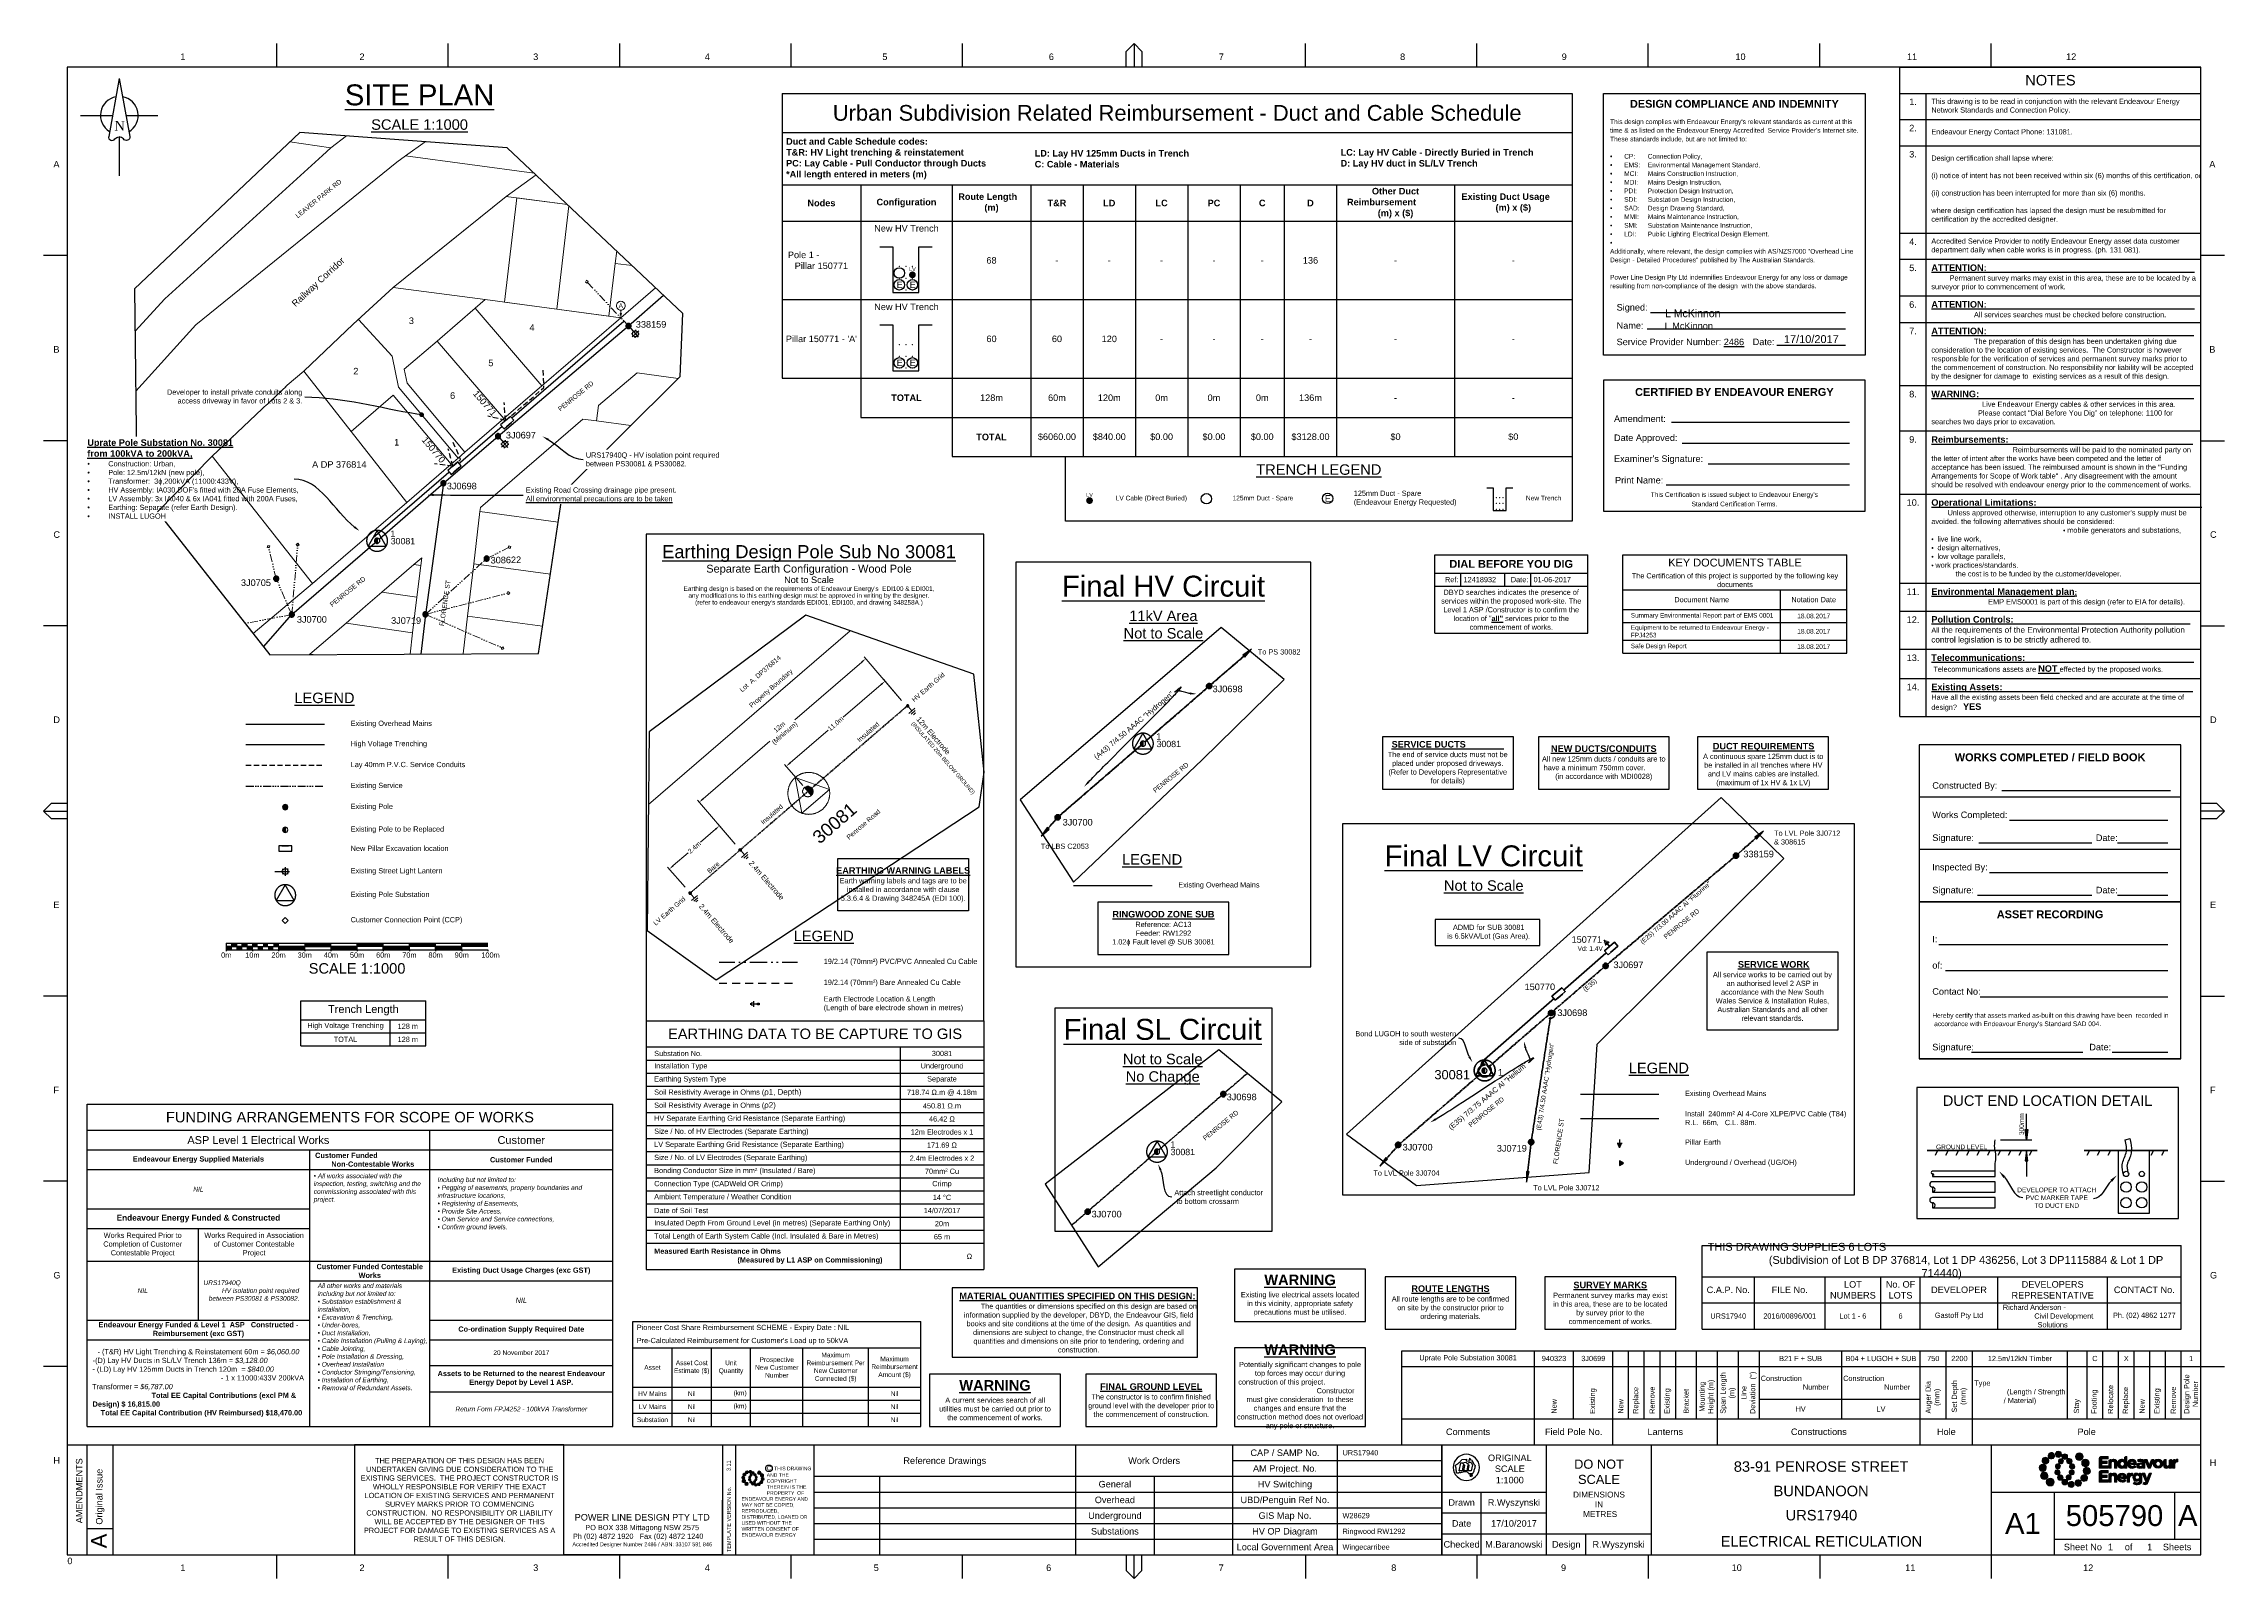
# Paper-space layout 'Retic' of a CAD drawing. Header units: metres, sheet in millimetres. Extents: x -9 to 824, y -9 to 577.
# The model-space entities are those that its viewports show. They can reach past a viewport. Long polylines and large blocks are cut down to what shows.
import ezdxf
from ezdxf import colors
from ezdxf.entities.mleader import LeaderData, LeaderLine
from ezdxf.enums import TextEntityAlignment as Align
from ezdxf.math import Vec2, Vec3

# ---------------------------------------------------------------- set-up
doc = ezdxf.new("R2010")
doc.units = ezdxf.units.M
for name, pattern in [('Cable Exist OH', [1, 1, 0]), ('Dash', [5, 3, -2]), ('IE Trench LV', [6, 4, -2]), ('PHANTOM', [6.15, 3, -0.75, 0.3, -0.75, 0.3, -0.75, 0.3]), ('PHANTOMX2', [6.6, 3, -0.75, 0.2, -0.75, 0.2, -0.75, 0.2, -0.75])]:
    doc.linetypes.add(name, pattern=pattern)
doc.layers.get('0').update_dxf_attribs({"color": 6})
doc.layers.add('_User Miscellaneous10', color=252, linetype='Continuous', lineweight=13, plot=False, transparency=0.5)
for name, color, linetype, lineweight in [('_User Miscellaneous5', 121, 'Continuous', 13), ('_User Miscellaneous7', 3, 'Continuous', 13), ('_User_HV_Exist', 1, 'Continuous', 35), ('_User_LV_Exist', 5, 'Continuous', 35), ('_User_SL_Exist', 4, 'Continuous', 35), ('Cadastre Developer_SP_NEW', 92, 'Continuous', 15), ('Cadastre Roads_SP_EXT', 218, 'Continuous', 15), ('Mains_HV_EXT', 13, 'Continuous', 25), ('Mains_SL_EXT', 131, 'Continuous', 25), ('Services_SP_EXT', 42, 'PHANTOMX2', 20)]:
    doc.layers.add(name, color=color, linetype=linetype, lineweight=lineweight)
for name, color, linetype in [('Equip_HV_EXT', 7, 'Continuous'), ('Equip_SP_SL_EXT', 7, 'Continuous'), ('Notes', 7, 'Continuous'), ('OH_Details_SP_MISC', 7, 'Continuous'), ('Services_SP_NEW_UG', 2, 'IE Trench LV'), ('Sub_SP_TR_HV_LV_EXT', 7, 'Continuous'), ('SupportsOH_SP_TR_HV_LV_SL_EXT', 7, 'Continuous'), ('SupportsOH_SP_TR_HV_LV_SL_NEW', 2, 'Continuous'), ('SupportsUG_SP_LV_NEW', 2, 'Continuous'), ('Trench_SP_NEW', 2, 'Continuous')]:
    doc.layers.add(name, color=color, linetype=linetype)
doc.layers.add('Viewports', color=6, linetype='Continuous', plot=False)
doc.styles.add('ARIAL', font='arial.ttf', dxfattribs={"height": 2})
doc.styles.add('iecARIAL', font='arial.ttf', dxfattribs={"height": 2})
doc.styles.add('iecNAME', font='times.ttf')
doc.styles.add('ieISOCP', font='arial.ttf', dxfattribs={"height": 1.5})
doc.styles.add('POLE_LABEL', font='arial.ttf', dxfattribs={"height": 2})
doc.styles.add('SL_LABEL', font='arial.ttf', dxfattribs={"height": 2})
doc.styles.get("Standard").update_dxf_attribs({"font": 'arial.ttf'})
doc.linetypes.add('Cable New UG', pattern='A,5.5,-0.01,["X",Standard,S=1.8,R=0,X=0,Y=-0.94],-1.7', length=7.21)
doc.linetypes.add('Cable x', pattern='A,4.5,-0.01,["X",Standard,S=1.25,R=0,X=0,Y=-0.65],-1.2', length=5.71)
doc.linetypes.add('IE Trench HV', pattern='A,4,-0.4,["/",Standard,S=2,R=0,X=0.25,Y=-1],-1.6', length=6)
doc.dimstyles.new('1.8mm_1_50 (Earthing)', dxfattribs={"dimtxt": 0.09, "dimasz": 0.1, "dimexe": 0.05, "dimexo": 0.15, "dimgap": 0.025, "dimtad": 0, "dimtoh": 1, "dimdec": 3, "dimlfac": -1, "dimzin": 12, "dimdsep": 46, "dimtxsty": 'Standard', "dimcen": 1, "dimclrd": 7, "dimclre": 7, "dimclrt": 7, "dimadec": 3, "dimazin": 2, "dimtfac": 1, "dimtdec": 3, "dimtmove": 0, "dimatfit": 3, "dimfxl": 1, "dimtolj": 1, "dimtzin": 0, "dimlwd": -1, "dimlwe": -1, "dimarcsym": 0})

psp = doc.layouts.new('Retic')

# ---------------------------------------------------------------- texts
at = {"layer": 'Notes', "color": 6, "insert": (587.41, 462.98), "char_height": 3, "attachment_point": 7, "style": 'ieISOCP'}
psp.add_mtext_dynamic_manual_height_columns('                    {\\fVladimir Script|b0|i0|c0|p66;L McKinnon\\Fitalic|c0;\\H0.0066667x;\\P\\P}                 {\\fFreestyle Script|b0|i0|c0|p66;\\H1.3333x; \\H0.62502x;  \\fArial|b0|i0|c0|p34;L McKinnon\\H0.15999x;\\P\\P}                                                           17/10/2017', width=100, gutter_width=12.5, heights=[19.99], dxfattribs=at)
at = {"layer": 'Notes'}
for s, insert, char_height, attachment_point in [('{\\LTRENCH LEGEND}', (478.38, 416.67), 4, 2), ('LV Cable (Direct Buried)', (400.77, 403.52), 1.8, 4), ('125mm Duct - Spare', (445.43, 403.53), 1.8, 4), ('125mm Duct - Spare\\P(Endeavour Energy Requested)', (491.74, 403.65), 2, 4), ('New Trench', (557.53, 403.78), 1.8, 4), ('To PS 30082 ', (455.08, 344.99), 2, 4), ('{\\LLEGEND}', (98.41, 327.41), 4, 5), ('Existing Overhead Mains', (108.41, 317.41), 2, 4), ('High Voltage Trenching', (108.41, 309.67), 2, 4), ('Lay 40mm P.V.C. Service Conduits', (108.41, 301.67), 2, 4), ('Existing Service', (108.41, 293.67), 2, 4), ('Existing Pole', (108.41, 285.67), 2, 4), ('To LVL Pole 3J0712 \\P& 308615', (652.34, 274.06), 2, 4), ('To LBS C2053 ', (372.19, 270.74), 2, 4), ('{\\LLEGEND}', (414.68, 265.69), 4, 5), ('Existing Street Light Lantern', (108.41, 261.08), 2, 4), ('Existing Pole Substation', (108.41, 252.05), 2, 4), ('Existing Overhead Mains', (424.68, 255.69), 2, 4), ('\\pt2;Customer Connection Point (CCP)', (108.41, 242.38), 2, 4), ('{\\LLEGEND}', (289.2, 236.46), 4, 5), ('19/2.14 (70mm²) PVC/PVC Annealed Cu Cable   ', (289.2, 226.46), 2, 4), ('19/2.14 (70mm²) Bare Annealed Cu Cable   ', (289.2, 218.46), 2, 4), ('Earth Electrode Location & Length\\P(Length of bare electrode shown in metres)', (289.2, 210.46), 2, 4), ('{\\LLEGEND}', (608.33, 186), 4, 5), ('Existing Overhead Mains', (618.33, 176), 2, 4), ('Install  240mm² Al 4-Core XLPE/PVC Cable (T84)\\PR.L.  66m,   C.L. 88m.', (618.33, 166.67), 2, 4), ('\\pt2;Pillar Earth', (618.33, 157.67), 2, 4), ('Underground / Overhead (UG/OH)', (618.33, 149.67), 2, 4), ('To LVL Pole 3J0704', (499.23, 145.86), 2, 4), ('To LVL Pole 3J0712', (560.32, 140.23), 2, 4)]:
    psp.add_mtext(s, dxfattribs=dict(at, insert=insert, char_height=char_height, attachment_point=attachment_point))
at = {"layer": 'Notes', "line_spacing_factor": 0.9}
for s, insert, char_height, attachment_point in [("{\\H0.83333x;\\LEarthing Design Pole Sub No 30081\\P\\H0.6x;\\lSeparate Earth Configuration - Wood Pole\\P\\H0.83333x;Not to Scale\\P\\H0.7x;Earthing design is based on the requirements of Endeavour Energy's  EDI100 & EDI001, \\Pany modifications to this earthing design must be approved in writing by the designer. \\P(refer to endeavour energy's standards \\H0.99999x;EDI001, EDI100, and drawing 348258A.)}", (283.56, 385.81), 6, 2), ('New Pillar Excavation location', (108.41, 269.92), 2, 4)]:
    psp.add_mtext(s, dxfattribs=dict(at, insert=insert, char_height=char_height, attachment_point=attachment_point))
at = {"layer": 'Notes', "char_height": 6, "attachment_point": 5, "style": 'iecARIAL'}
for s, insert in [('{\\H1.3333x;\\LFinal HV Circuit\\P\\H0.50001x;11kV Area\\PNot to Scale}', (419, 362.09)), ('{\\H1.3333x;\\LFinal LV Circuit\\P\\H0.50001x;Not to Scale}', (541.41, 262.37)), ('{\\H1.3333x;\\LFinal SL Circuit\\P\\H0.50001x;Not to Scale\\PNo Change}', (418.73, 192.17))]:
    psp.add_mtext(s, dxfattribs=dict(at, insert=insert))
at = {"layer": 'Notes', "char_height": 2}
for s, insert, width, attachment_point in [('{\\fArial|b1|i0|c0|p34;\\H1.25x;\\L\\C30;SERVICE DUCTS\\C4;                }The end of service ducts must not be placed under proposed driveways. (Refer to Developers Representative for details)', (527.64, 302.57), 46.2823, 5), ('{\\fArial|b1|i0|c0|p34;\\H1.25x;\\L\\C30;NEW DUCTS/CONDUITS\\l\\P}All new 125mm ducts / conduits are to have a minimum 750mm cover.          (in accordance with MDI0028)', (587.28, 302.57), 48, 5), ('\\pi3.8083,l2,t9.8083;{\\fArial|b1|i0|c0|p34;\\H1.25x;\\L\\C30;DUCT REQUIREMENTS \\H0.8x;\\C0;\\P\\pi0.066849,t6.0668;\\fArial|b0|i0|c0|p34;\\lA continuous spare 125mm duct is to \\P\\pi0.50546,t6.5055;be installed in all trenches where HV \\P\\pi1.8943,t7.8943;and LV mains cables are installed.  \\P\\pi5.1248,t11.125;(maximum of 1x HV & 1x LV)}', (623.15, 301.86), 48, 4), ('{\\fArial|b1|i0|c0|p34;\\H1.25x;\\L\\C1;RINGWOOD ZONE SUB\\fArial|b0|i0|c0|p34;\\P}Reference:{\\C1; AC13\\P}Feeder: {\\C1;RW1292\\P}1.02ɸ Fault level @ SUB {\\C1;30081}', (419, 239.32), 46, 5), ('ADMD for SUB 30081 \\Pis {\\C5;6.5}kVA/Lot ({\\C5;Gas Area}).', (543.31, 237.8), 39, 5), ('{\\fArial|b1|i0|c0|p34;\\H1.25x;\\L\\C3;MATERIAL QUANTITIES SPECIFIED ON THIS DESIGN:\\fArial|b0|i0|c0|p34;\\l  \\H0.8x; \\C1;                                                                                                                                 \\C7;The quantities or dimensions specified on this design are based on information supplied by the developer, DBYD, the Endeavour GIS, field books and site conditions at the time of the design.  As quantities and dimensions are subject to change, the Constructor must check all quantities and dimensions on site prior to tendering, ordering and construction.}', (386.61, 88.73), 91.946, 5), ('{\\fArial|b1|i0|c0|p34;\\H1.9999x;\\L\\C1;WARNING\\H0.12501x;\\P}Existing live electrical assets located in this vicinity, appropriate safety precautions must be utilised.', (471.2, 99.09), 46, 5), ('{\\fArial|b1|i0|c0|p34;\\H1.25x;\\L\\C4;ROUTE LENGTHS\\fArial|b0|i0|c0|p34;\\H1.2x;\\C1;\\P}All route lengths are to be confirmed on site by the constructor prior to ordering materials.', (528.7, 96.24), 46, 5), ('{\\fArial|b1|i0|c0|p34;\\H1.25x;\\L\\C4;SURVEY MARKS\\fArial|b0|i0|c0|p34;\\P}Permanent survey marks may exist in this area, these are to be located by survey prior to the commencement of works.', (589.75, 96.24), 46, 5), ('{\\fArial|b1|i0|c0|p34;\\H1.9999x;\\L\\C1;WARNING\\P}Potentially significant changes to pole top forces may occur during construction of this project.                                                       Constructor must give consideration  to these changes and ensure that the construction method does not overload any pole or structure.', (471.2, 64.09), 48, 5), ('{\\fArial|b1|i0|c0|p34;\\H1.9999x;\\L\\C1;WARNING\\P\\fArial|b0|i0|c0|p34;\\H0.12501x;\\l\\C7; }A current services search of all utilities must be carried out prior to the commencement of works.', (354.64, 59.09), 46, 5), ('{\\fArial|b1|i0|c0|p34;\\H1.25x;\\L\\C4;FINAL GROUND LEVEL\\P}The constructor is to confirm finished ground level with the developer prior to the commencement of construction.', (414.34, 59.09), 48, 5), ('THE PREPARATION OF THIS DESIGN HAS BEEN UNDERTAKEN GIVING DUE CONSIDERATION TO THE EXISTING SERVICES.  THE PROJECT CONSTRUCTOR IS WHOLLY RESPONSIBLE FOR VERIFY THE EXACT LOCATION OF EXISTING SERVICES AND PERMANENT SURVEY MARKS PRIOR TO COMMENCING CONSTRUCTION.  NO RESPONSIBILITY OR LIABILITY WILL BE ACCEPTED BY THE DESIGNER OF THIS PROJECT FOR DAMAGE TO EXISTING SERVICES AS A RESULT OF THIS DESIGN.', (150.04, 21), 76.251, 5)]:
    psp.add_mtext(s, dxfattribs=dict(at, insert=insert, width=width, attachment_point=attachment_point))
at = {"layer": 'Notes', "attachment_point": 5}
for s, insert, char_height, width, style in [('{\\fArial|b1|i0|c0|p34;\\H1.25x;\\L\\C3;EARTHING WARNING LABELS\\P\\pt24;\\fArial|b0|i0|c0|p34;\\H0.8x;\\l\\C0;Earth warning labels and tags are to be installed in accordance with clause 5.3.6.4 & Drawing 348245A (EDI 100).}', (319.55, 256.02), 2, 50, 'iecARIAL'), ('{\\fArial|b1|i0|c0|p34;\\H1.25x;\\L\\C180; SERVICE WORK\\fArial|b0|i0|c0|p34;\\H1.2x;\\P}All service works to be carried out by an authorised level 2 ASP in accordance with the New South Wales Service & Installation Rules, Australian Standards and all other relevant standards.', (651.73, 215.43), 2, 46, 'iecARIAL'), ('{\\H0.83333x;POWER LINE DESIGN PTY LTD}\\P{\\H0.66667x;PO BOX 338 Mittagong NSW 2575\\PPh (02) 4872 1920   Fax (02) 4872 1240     \\H0.75x;Accredited Designer Number 2486 / ABN: 33107 591 846 }', (219.83, 9.21), 3, 60, 'ARIAL')]:
    psp.add_mtext(s, dxfattribs=dict(at, insert=insert, char_height=char_height, width=width, style=style))

msp = doc.modelspace()

# ---------------------------------------------------------------- texts
at = {"layer": '_User Miscellaneous7', "color": 7, "char_height": 0.09, "attachment_point": 5, "rotation": 40.95754}
for s, insert in [('Lot  A, DP376814', (251172.572, 6161247.4745)), ('Property Boundary', (251172.779, 6161247.1927)), ('Insulated', (251172.79, 6161244.7942)), ('Bare', (251171.671, 6161243.78)), ('LV Earth Grid', (251170.8302, 6161242.947))]:
    msp.add_mtext(s, dxfattribs=dict(at, insert=insert))
at = {"layer": '_User_HV_Exist'}
for s, rotation, p in [('PENROSE RD', 38.96482, (251179.7612, 6161225.1877)), ('FLORENCE ST', 81.71842, (251200.5328, 6161211.3904))]:
    msp.add_text(s, height=1.8, rotation=rotation, dxfattribs=at).set_placement(p)
at = {"layer": '_User_LV_Exist'}
for s, rotation, p in [('PENROSE RD', 38.96482, (251245.0362, 6161293.4275)), ('PENROSE RD', 38.96492, (251170.4155, 6161221.5312)), ('FLORENCE ST', 81.71842, (251203.6049, 6161207.443))]:
    msp.add_text(s, height=1.8, rotation=rotation, dxfattribs=at).set_placement(p)
at = {"layer": '_User_LV_Exist', "lineweight": 0, "char_height": 1.75, "attachment_point": 2}
for s, insert, rotation in [('(E25) 7/3.00 AAAC Al "Fluorine" ', (251248.0733, 6161304.2621), 41.12812), ('(E35)  ', (251215.3413, 6161276.585), 40.7516), ('\\A1;({\\A0;E}43) 7/4.50 AAAC "Hydrogen"  ', (251197.9267, 6161237.296), 81.30025)]:
    msp.add_mtext(s, dxfattribs=dict(at, insert=insert, rotation=rotation))
at = {"layer": '_User_SL_Exist'}
for s, rotation, p in [('PENROSE RD', 38.96492, (251193.4179, 6161248.1998)), ('FLORENCE ST', 81.71842, (251200.5328, 6161211.3904))]:
    msp.add_text(s, height=1.8, rotation=rotation, dxfattribs=at).set_placement(p)
at = {"layer": 'Cadastre Developer_SP_NEW', "style": 'ARIAL'}
msp.add_text('Railway Corridor', height=2.5, rotation=42.66, dxfattribs=at).set_placement((251143.8067, 6161333.2964))
for s, p in [('3', (251187.1317, 6161326.862)), ('4', (251233.2372, 6161324.2924)), ('5', (251217.5174, 6161310.7346)), ('2', (251165.9015, 6161307.6059)), ('6', (251202.8814, 6161298.2702)), ('1', (251181.5237, 6161280.4395)), ('A DP 376814', (251150.1709, 6161271.9525))]:
    msp.add_text(s, height=2.5, dxfattribs=at).set_placement(p)
at = {"layer": 'Cadastre Roads_SP_EXT'}
for s, rotation, p in [('LEAVER PARK RD', 38.9989, (251144.6971, 6161367.2171)), ('PENROSE RD', 38.96482, (251245.0362, 6161293.4275)), ('PENROSE RD', 38.96492, (251157.8526, 6161218.7017)), ('FLORENCE ST', 81.71842, (251200.5328, 6161211.3904))]:
    msp.add_text(s, height=1.8, rotation=rotation, dxfattribs=at).set_placement(p)

# ---------------------------------------------------------------- blocks, each defined once
blk = doc.blocks.new('EE_LOGO_SMALL')
at = {"layer": 'Notes'}
h = blk.add_hatch(color=256, dxfattribs=at)
edge = h.paths.add_edge_path()
edge.add_spline(control_points=[(-8.4, 2), (-9.2, 2), (-9.8, 1.4), (-9.8, 0.7), (-9.9, -0.1), (-9.3, -0.7), (-8.6, -0.8), (-7.8, -0.8), (-7.2, -0.2), (-7.1, 0.5), (-7.1, 1.3), (-7.7, 1.9), (-8.4, 2)], knot_values=[0, 0, 0, 0, 1, 1, 1, 2, 2, 2, 3, 3, 3, 4, 4, 4, 4], degree=3, periodic=0)
h = blk.add_hatch(color=256, dxfattribs=at)
edge = h.paths.add_edge_path()
edge.add_spline(control_points=[(-6.8, 4.5), (-7.4, 4.8), (-8.2, 4.6), (-8.6, 4), (-8.9, 3.4), (-8.7, 2.6), (-8.1, 2.2), (-7.5, 1.9), (-6.7, 2.1), (-6.3, 2.7), (-6, 3.3), (-6.2, 4.1), (-6.8, 4.5)], knot_values=[0, 0, 0, 0, 1, 1, 1, 2, 2, 2, 3, 3, 3, 4, 4, 4, 4], degree=3, periodic=0)
h = blk.add_hatch(color=256, dxfattribs=at)
edge = h.paths.add_edge_path()
edge.add_spline(control_points=[(-4.2, 5.9), (-4.6, 6.5), (-5.3, 6.6), (-5.9, 6.3), (-6.4, 5.9), (-6.6, 5.1), (-6.2, 4.6), (-5.9, 4), (-5.1, 3.8), (-4.6, 4.2), (-4, 4.6), (-3.8, 5.3), (-4.2, 5.9)], knot_values=[0, 0, 0, 0, 1, 1, 1, 2, 2, 2, 3, 3, 3, 4, 4, 4, 4], degree=3, periodic=0)
h = blk.add_hatch(color=256, dxfattribs=at)
edge = h.paths.add_edge_path()
edge.add_spline(control_points=[(-1.3, 5.9), (-1.4, 6.5), (-2, 7), (-2.6, 6.9), (-3.3, 6.9), (-3.7, 6.3), (-3.7, 5.6), (-3.6, 5), (-3, 4.5), (-2.4, 4.6), (-1.7, 4.7), (-1.3, 5.2), (-1.3, 5.9)], knot_values=[0, 0, 0, 0, 1, 1, 1, 2, 2, 2, 3, 3, 3, 4, 4, 4, 4], degree=3, periodic=0)
h = blk.add_hatch(color=256, dxfattribs=at)
edge = h.paths.add_edge_path()
edge.add_spline(control_points=[(-2.5, 2.1), (-3, 2.2), (-3.5, 1.9), (-3.6, 1.3), (-3.7, 0.8), (-3.4, 0.3), (-2.9, 0.2), (-2.4, 0.1), (-1.9, 0.4), (-1.8, 0.9), (-1.7, 1.5), (-2, 2), (-2.5, 2.1)], knot_values=[0, 0, 0, 0, 1, 1, 1, 2, 2, 2, 3, 3, 3, 4, 4, 4, 4], degree=3, periodic=0)
h = blk.add_hatch(color=256, dxfattribs=at)
edge = h.paths.add_edge_path()
edge.add_spline(control_points=[(1, 4.9), (1, 4.3), (0.5, 3.8), (-0.1, 3.8), (-0.7, 3.8), (-1.2, 4.3), (-1.2, 4.9), (-1.2, 5.5), (-0.7, 6), (-0.1, 6), (0.5, 6), (1, 5.5), (1, 4.9)], knot_values=[0, 0, 0, 0, 1, 1, 1, 2, 2, 2, 3, 3, 3, 4, 4, 4, 4], degree=3, periodic=0)
edge = h.paths.add_edge_path()
edge.add_spline(control_points=[(-1.4, 4), (-1.9, 4.1), (-2.4, 3.8), (-2.5, 3.3), (-2.6, 2.7), (-2.3, 2.2), (-1.8, 2.1), (-1.3, 2), (-0.7, 2.3), (-0.6, 2.9), (-0.5, 3.4), (-0.9, 3.9), (-1.4, 4)], knot_values=[0, 0, 0, 0, 1, 1, 1, 2, 2, 2, 3, 3, 3, 4, 4, 4, 4], degree=3, periodic=0)
h = blk.add_hatch(color=256, dxfattribs=at)
edge = h.paths.add_edge_path()
edge.add_spline(control_points=[(2.3, 2.4), (2.8, 2.8), (2.8, 3.4), (2.4, 3.9), (2, 4.3), (1.4, 4.3), (0.9, 3.9), (0.5, 3.6), (0.5, 2.9), (0.9, 2.5), (1.2, 2), (1.9, 2), (2.3, 2.4)], knot_values=[0, 0, 0, 0, 1, 1, 1, 2, 2, 2, 3, 3, 3, 4, 4, 4, 4], degree=3, periodic=0)
edge = h.paths.add_edge_path()
edge.add_spline(control_points=[(1, 4.9), (1, 4.3), (0.5, 3.8), (-0.1, 3.8), (-0.7, 3.8), (-1.2, 4.3), (-1.2, 4.9), (-1.2, 5.5), (-0.7, 6), (-0.1, 6), (0.5, 6), (1, 5.5), (1, 4.9)], knot_values=[0, 0, 0, 0, 1, 1, 1, 2, 2, 2, 3, 3, 3, 4, 4, 4, 4], degree=3, periodic=0)
h = blk.add_hatch(color=256, dxfattribs=at)
edge = h.paths.add_edge_path()
edge.add_spline(control_points=[(1, 4.9), (1, 4.3), (0.5, 3.8), (-0.1, 3.8), (-0.7, 3.8), (-1.2, 4.3), (-1.2, 4.9), (-1.2, 5.5), (-0.7, 6), (-0.1, 6), (0.5, 6), (1, 5.5), (1, 4.9)], knot_values=[0, 0, 0, 0, 1, 1, 1, 2, 2, 2, 3, 3, 3, 4, 4, 4, 4], degree=3, periodic=0)
edge = h.paths.add_edge_path(flags=16)
edge.add_spline(control_points=[(1, 4.9), (1, 4.3), (0.5, 3.8), (-0.1, 3.8), (-0.7, 3.8), (-1.2, 4.3), (-1.2, 4.9), (-1.2, 5.5), (-0.7, 6), (-0.1, 6), (0.5, 6), (1, 5.5), (1, 4.9)], knot_values=[0, 0, 0, 0, 1, 1, 1, 2, 2, 2, 3, 3, 3, 4, 4, 4, 4], degree=3, periodic=0)
h = blk.add_hatch(color=256, dxfattribs=at)
edge = h.paths.add_edge_path()
edge.add_spline(control_points=[(3, 0.2), (3.5, 0.3), (3.8, 0.9), (3.7, 1.4), (3.6, 1.9), (3, 2.3), (2.5, 2.1), (1.9, 2), (1.6, 1.4), (1.8, 0.9), (1.9, 0.4), (2.5, 0.1), (3, 0.2)], knot_values=[0, 0, 0, 0, 1, 1, 1, 2, 2, 2, 3, 3, 3, 4, 4, 4, 4], degree=3, periodic=0)
h = blk.add_hatch(color=256, dxfattribs=at)
edge = h.paths.add_edge_path()
edge.add_spline(control_points=[(7, 4.9), (7, 4), (6.3, 3.4), (5.5, 3.4), (4.6, 3.4), (4, 4), (4, 4.9), (4, 5.7), (4.6, 6.4), (5.5, 6.4), (6.3, 6.4), (7, 5.7), (7, 4.9)], knot_values=[0, 0, 0, 0, 1, 1, 1, 2, 2, 2, 3, 3, 3, 4, 4, 4, 4], degree=3, periodic=0)
h = blk.add_hatch(color=256, dxfattribs=at)
edge = h.paths.add_edge_path()
edge.add_spline(control_points=[(8.4, 1.1), (9.1, 1.5), (9.4, 2.3), (9.1, 3), (8.8, 3.7), (7.9, 4.1), (7.2, 3.8), (6.5, 3.4), (6.2, 2.6), (6.5, 1.9), (6.8, 1.2), (7.7, 0.8), (8.4, 1.1)], knot_values=[0, 0, 0, 0, 1, 1, 1, 2, 2, 2, 3, 3, 3, 4, 4, 4, 4], degree=3, periodic=0)
h = blk.add_hatch(color=256, dxfattribs=at)
edge = h.paths.add_edge_path()
edge.add_spline(control_points=[(8.3, -1.9), (9, -1.9), (9.7, -1.4), (9.7, -0.6), (9.7, 0.1), (9.2, 0.8), (8.4, 0.8), (7.7, 0.8), (7, 0.3), (7, -0.5), (6.9, -1.2), (7.5, -1.9), (8.3, -1.9)], knot_values=[0, 0, 0, 0, 1, 1, 1, 2, 2, 2, 3, 3, 3, 4, 4, 4, 4], degree=3, periodic=0)
h = blk.add_hatch(color=256, dxfattribs=at)
edge = h.paths.add_edge_path()
edge.add_spline(control_points=[(-8.5, -1.1), (-9.2, -1.4), (-9.6, -2.3), (-9.3, -3), (-8.9, -3.7), (-8.1, -4), (-7.4, -3.7), (-6.7, -3.4), (-6.3, -2.5), (-6.6, -1.8), (-7, -1.1), (-7.8, -0.8), (-8.5, -1.1)], knot_values=[0, 0, 0, 0, 1, 1, 1, 2, 2, 2, 3, 3, 3, 4, 4, 4, 4], degree=3, periodic=0)
h = blk.add_hatch(color=256, dxfattribs=at)
edge = h.paths.add_edge_path()
edge.add_spline(control_points=[(-7.1, -4.8), (-7.1, -4), (-6.5, -3.3), (-5.6, -3.3), (-4.8, -3.3), (-4.1, -4), (-4.1, -4.8), (-4.1, -5.7), (-4.8, -6.3), (-5.6, -6.3), (-6.5, -6.3), (-7.1, -5.7), (-7.1, -4.8)], knot_values=[0, 0, 0, 0, 1, 1, 1, 2, 2, 2, 3, 3, 3, 4, 4, 4, 4], degree=3, periodic=0)
h = blk.add_hatch(color=256, dxfattribs=at)
edge = h.paths.add_edge_path()
edge.add_spline(control_points=[(-3.1, -0.2), (-3.7, -0.3), (-4, -0.8), (-3.8, -1.4), (-3.7, -1.9), (-3.2, -2.2), (-2.6, -2.1), (-2.1, -1.9), (-1.8, -1.4), (-1.9, -0.9), (-2.1, -0.3), (-2.6, 0), (-3.1, -0.2)], knot_values=[0, 0, 0, 0, 1, 1, 1, 2, 2, 2, 3, 3, 3, 4, 4, 4, 4], degree=3, periodic=0)
h = blk.add_hatch(color=256, dxfattribs=at)
edge = h.paths.add_edge_path()
edge.add_spline(control_points=[(-2.5, -2.3), (-2.9, -2.7), (-3, -3.4), (-2.6, -3.8), (-2.2, -4.2), (-1.5, -4.3), (-1.1, -3.9), (-0.7, -3.5), (-0.6, -2.8), (-1, -2.4), (-1.4, -2), (-2, -1.9), (-2.5, -2.3)], knot_values=[0, 0, 0, 0, 1, 1, 1, 2, 2, 2, 3, 3, 3, 4, 4, 4, 4], degree=3, periodic=0)
h = blk.add_hatch(color=256, dxfattribs=at)
edge = h.paths.add_edge_path()
edge.add_spline(control_points=[(-1.2, -4.8), (-1.2, -4.2), (-0.7, -3.7), (-0.1, -3.7), (0.5, -3.7), (1, -4.2), (1, -4.8), (1, -5.4), (0.5, -5.9), (-0.1, -5.9), (-0.7, -5.9), (-1.2, -5.4), (-1.2, -4.8)], knot_values=[0, 0, 0, 0, 1, 1, 1, 2, 2, 2, 3, 3, 3, 4, 4, 4, 4], degree=3, periodic=0)
h = blk.add_hatch(color=256, dxfattribs=at)
edge = h.paths.add_edge_path()
edge.add_spline(control_points=[(1.2, -3.9), (1.7, -4.1), (2.2, -3.7), (2.3, -3.2), (2.5, -2.7), (2.1, -2.2), (1.6, -2.1), (1.1, -2), (0.6, -2.3), (0.5, -2.8), (0.4, -3.3), (0.7, -3.8), (1.2, -3.9)], knot_values=[0, 0, 0, 0, 1, 1, 1, 2, 2, 2, 3, 3, 3, 4, 4, 4, 4], degree=3, periodic=0)
h = blk.add_hatch(color=256, dxfattribs=at)
edge = h.paths.add_edge_path()
edge.add_spline(control_points=[(1.2, -5.8), (1.3, -6.5), (1.8, -6.9), (2.5, -6.9), (3.1, -6.8), (3.6, -6.2), (3.5, -5.6), (3.4, -5), (2.9, -4.5), (2.2, -4.6), (1.6, -4.6), (1.1, -5.2), (1.2, -5.8)], knot_values=[0, 0, 0, 0, 1, 1, 1, 2, 2, 2, 3, 3, 3, 4, 4, 4, 4], degree=3, periodic=0)
h = blk.add_hatch(color=256, dxfattribs=at)
edge = h.paths.add_edge_path()
edge.add_spline(control_points=[(2.4, -2), (2.9, -2.1), (3.4, -1.8), (3.5, -1.3), (3.6, -0.8), (3.3, -0.3), (2.8, -0.2), (2.2, -0.1), (1.7, -0.4), (1.6, -0.9), (1.5, -1.4), (1.8, -1.9), (2.4, -2)], knot_values=[0, 0, 0, 0, 1, 1, 1, 2, 2, 2, 3, 3, 3, 4, 4, 4, 4], degree=3, periodic=0)
h = blk.add_hatch(color=256, dxfattribs=at)
edge = h.paths.add_edge_path()
edge.add_spline(control_points=[(4, -5.8), (4.4, -6.4), (5.2, -6.6), (5.7, -6.2), (6.3, -5.8), (6.5, -5.1), (6.1, -4.5), (5.7, -4), (5, -3.8), (4.4, -4.2), (3.8, -4.5), (3.7, -5.3), (4, -5.8)], knot_values=[0, 0, 0, 0, 1, 1, 1, 2, 2, 2, 3, 3, 3, 4, 4, 4, 4], degree=3, periodic=0)
h = blk.add_hatch(color=256, dxfattribs=at)
edge = h.paths.add_edge_path()
edge.add_spline(control_points=[(6.7, -4.4), (7.3, -4.8), (8.1, -4.6), (8.4, -4), (8.8, -3.3), (8.6, -2.6), (8, -2.2), (7.3, -1.8), (6.6, -2.1), (6.2, -2.7), (5.8, -3.3), (6, -4.1), (6.7, -4.4)], knot_values=[0, 0, 0, 0, 1, 1, 1, 2, 2, 2, 3, 3, 3, 4, 4, 4, 4], degree=3, periodic=0)
at = {"layer": 'Notes', "lineweight": 0}
for points in [[(1.8, 2.1), (1.8, 2.1)], [(-2, -2.1), (-2, -2.1)]]:
    blk.add_lwpolyline(points, dxfattribs=at)
for points in [[(-8.4, 2), (-9.2, 2), (-9.8, 1.4), (-9.8, 0.7), (-9.9, -0.1), (-9.3, -0.7), (-8.6, -0.8), (-7.8, -0.8), (-7.2, -0.2), (-7.1, 0.5), (-7.1, 1.3), (-7.7, 1.9), (-8.4, 2)], [(-6.8, 4.5), (-7.4, 4.8), (-8.2, 4.6), (-8.6, 4), (-8.9, 3.4), (-8.7, 2.6), (-8.1, 2.2), (-7.5, 1.9), (-6.7, 2.1), (-6.3, 2.7), (-6, 3.3), (-6.2, 4.1), (-6.8, 4.5)], [(-4.2, 5.9), (-4.6, 6.5), (-5.3, 6.6), (-5.9, 6.3), (-6.4, 5.9), (-6.6, 5.1), (-6.2, 4.6), (-5.9, 4), (-5.1, 3.8), (-4.6, 4.2), (-4, 4.6), (-3.8, 5.3), (-4.2, 5.9)], [(-1.3, 5.9), (-1.4, 6.5), (-2, 7), (-2.6, 6.9), (-3.3, 6.9), (-3.7, 6.3), (-3.7, 5.6), (-3.6, 5), (-3, 4.5), (-2.4, 4.6), (-1.7, 4.7), (-1.3, 5.2), (-1.3, 5.9)], [(-2.5, 2.1), (-3, 2.2), (-3.5, 1.9), (-3.6, 1.3), (-3.7, 0.8), (-3.4, 0.3), (-2.9, 0.2), (-2.4, 0.1), (-1.9, 0.4), (-1.8, 0.9), (-1.7, 1.5), (-2, 2), (-2.5, 2.1)], [(-1.4, 4), (-1.9, 4.1), (-2.4, 3.8), (-2.5, 3.3), (-2.6, 2.7), (-2.3, 2.2), (-1.8, 2.1), (-1.3, 2), (-0.7, 2.3), (-0.6, 2.9), (-0.5, 3.4), (-0.9, 3.9), (-1.4, 4)], [(1, 4.9), (1, 4.3), (0.5, 3.8), (-0.1, 3.8), (-0.7, 3.8), (-1.2, 4.3), (-1.2, 4.9), (-1.2, 5.5), (-0.7, 6), (-0.1, 6), (0.5, 6), (1, 5.5), (1, 4.9)], [(1, 4.9), (1, 4.3), (0.5, 3.8), (-0.1, 3.8), (-0.7, 3.8), (-1.2, 4.3), (-1.2, 4.9), (-1.2, 5.5), (-0.7, 6), (-0.1, 6), (0.5, 6), (1, 5.5), (1, 4.9)], [(2.3, 2.4), (2.8, 2.8), (2.8, 3.4), (2.4, 3.9), (2, 4.3), (1.4, 4.3), (0.9, 3.9), (0.5, 3.6), (0.5, 2.9), (0.9, 2.5), (1.2, 2), (1.9, 2), (2.3, 2.4)], [(3, 0.2), (3.5, 0.3), (3.8, 0.9), (3.7, 1.4), (3.6, 1.9), (3, 2.3), (2.5, 2.1), (1.9, 2), (1.6, 1.4), (1.8, 0.9), (1.9, 0.4), (2.5, 0.1), (3, 0.2)], [(7, 4.9), (7, 4), (6.3, 3.4), (5.5, 3.4), (4.6, 3.4), (4, 4), (4, 4.9), (4, 5.7), (4.6, 6.4), (5.5, 6.4), (6.3, 6.4), (7, 5.7), (7, 4.9)], [(8.4, 1.1), (9.1, 1.5), (9.4, 2.3), (9.1, 3), (8.8, 3.7), (7.9, 4.1), (7.2, 3.8), (6.5, 3.4), (6.2, 2.6), (6.5, 1.9), (6.8, 1.2), (7.7, 0.8), (8.4, 1.1)], [(8.3, -1.9), (9, -1.9), (9.7, -1.4), (9.7, -0.6), (9.7, 0.1), (9.2, 0.8), (8.4, 0.8), (7.7, 0.8), (7, 0.3), (7, -0.5), (6.9, -1.2), (7.5, -1.9), (8.3, -1.9)], [(-8.5, -1.1), (-9.2, -1.4), (-9.6, -2.3), (-9.3, -3), (-8.9, -3.7), (-8.1, -4), (-7.4, -3.7), (-6.7, -3.4), (-6.3, -2.5), (-6.6, -1.8), (-7, -1.1), (-7.8, -0.8), (-8.5, -1.1)], [(-7.1, -4.8), (-7.1, -4), (-6.5, -3.3), (-5.6, -3.3), (-4.8, -3.3), (-4.1, -4), (-4.1, -4.8), (-4.1, -5.7), (-4.8, -6.3), (-5.6, -6.3), (-6.5, -6.3), (-7.1, -5.7), (-7.1, -4.8)], [(-3.1, -0.2), (-3.7, -0.3), (-4, -0.8), (-3.8, -1.4), (-3.7, -1.9), (-3.2, -2.2), (-2.6, -2.1), (-2.1, -1.9), (-1.8, -1.4), (-1.9, -0.9), (-2.1, -0.3), (-2.6, 0), (-3.1, -0.2)], [(-2.5, -2.3), (-2.9, -2.7), (-3, -3.4), (-2.6, -3.8), (-2.2, -4.2), (-1.5, -4.3), (-1.1, -3.9), (-0.7, -3.5), (-0.6, -2.8), (-1, -2.4), (-1.4, -2), (-2, -1.9), (-2.5, -2.3)], [(-1.2, -4.8), (-1.2, -4.2), (-0.7, -3.7), (-0.1, -3.7), (0.5, -3.7), (1, -4.2), (1, -4.8), (1, -5.4), (0.5, -5.9), (-0.1, -5.9), (-0.7, -5.9), (-1.2, -5.4), (-1.2, -4.8)], [(1.2, -3.9), (1.7, -4.1), (2.2, -3.7), (2.3, -3.2), (2.5, -2.7), (2.1, -2.2), (1.6, -2.1), (1.1, -2), (0.6, -2.3), (0.5, -2.8), (0.4, -3.3), (0.7, -3.8), (1.2, -3.9)], [(1.2, -5.8), (1.3, -6.5), (1.8, -6.9), (2.5, -6.9), (3.1, -6.8), (3.6, -6.2), (3.5, -5.6), (3.4, -5), (2.9, -4.5), (2.2, -4.6), (1.6, -4.6), (1.1, -5.2), (1.2, -5.8)], [(2.4, -2), (2.9, -2.1), (3.4, -1.8), (3.5, -1.3), (3.6, -0.8), (3.3, -0.3), (2.8, -0.2), (2.2, -0.1), (1.7, -0.4), (1.6, -0.9), (1.5, -1.4), (1.8, -1.9), (2.4, -2)], [(4, -5.8), (4.4, -6.4), (5.2, -6.6), (5.7, -6.2), (6.3, -5.8), (6.5, -5.1), (6.1, -4.5), (5.7, -4), (5, -3.8), (4.4, -4.2), (3.8, -4.5), (3.7, -5.3), (4, -5.8)], [(6.7, -4.4), (7.3, -4.8), (8.1, -4.6), (8.4, -4), (8.8, -3.3), (8.6, -2.6), (8, -2.2), (7.3, -1.8), (6.6, -2.1), (6.2, -2.7), (5.8, -3.3), (6, -4.1), (6.7, -4.4)]]:
    blk.add_open_spline(points, degree=3, knots=[0, 0, 0, 0, 1, 1, 1, 2, 2, 2, 3, 3, 3, 4, 4, 4, 4], dxfattribs=at)
blk = doc.blocks.new('EE_COPYRIGHT_A1')
at = {"layer": 'Notes'}
blk.add_circle((9.53, -0.82), 1.15, dxfattribs=at)
at = {"xscale": 0.4, "yscale": 0.4, "zscale": 0.4}
blk.add_blockref('EE_LOGO_SMALL', (3.96, -4.29), dxfattribs=at)
at = {"layer": 'Notes', "insert": (0, 0), "char_height": 1.25, "width": 24.1208, "attachment_point": 1, "style": 'ARIAL'}
blk.add_mtext('\\pt8.75;               ^I{\\H1.2x;C } THIS DRAWING\\P\\pi-8.75,l8.75,t8.75,20;       ^IAND THE ^I\\P\\pi0,t8.75;COPYRIGHT\\P\\pi-8.75,t1.25,8.75;^I^ITHEREIN IS THE PROPERTY  OF \\P\\pi0,l0,t1.25;ENDEAVOUR ENERGY AND MAY NOT BE COPIED, REPRODUCED, DISTRIBUTED, LOANED OR USED WITHOUT THE WRITTEN CONSENT OF ENDEAVOUR ENERGY', dxfattribs=at)
blk = doc.blocks.new('EE_LOGO')
h = blk.add_hatch(color=256)
edge = h.paths.add_edge_path()
edge.add_spline(control_points=[(-25.34, 1.94), (-26.08, 1.98), (-26.72, 1.41), (-26.77, 0.66), (-26.81, -0.09), (-26.24, -0.72), (-25.49, -0.77), (-24.74, -0.81), (-24.1, -0.24), (-24.06, 0.51), (-24.02, 1.25), (-24.59, 1.89), (-25.34, 1.94)], knot_values=[0, 0, 0, 0, 1, 1, 1, 2, 2, 2, 3, 3, 3, 4, 4, 4, 4], degree=3, periodic=0)
h = blk.add_hatch(color=256)
edge = h.paths.add_edge_path()
edge.add_spline(control_points=[(-23.73, 4.46), (-24.34, 4.81), (-25.13, 4.61), (-25.49, 3.99), (-25.85, 3.38), (-25.64, 2.59), (-25.03, 2.23), (-24.41, 1.87), (-23.63, 2.08), (-23.27, 2.69), (-22.91, 3.31), (-23.12, 4.1), (-23.73, 4.46)], knot_values=[0, 0, 0, 0, 1, 1, 1, 2, 2, 2, 3, 3, 3, 4, 4, 4, 4], degree=3, periodic=0)
h = blk.add_hatch(color=256)
edge = h.paths.add_edge_path()
edge.add_spline(control_points=[(-21.12, 5.87), (-21.48, 6.44), (-22.24, 6.61), (-22.81, 6.24), (-23.37, 5.88), (-23.54, 5.12), (-23.17, 4.55), (-22.81, 3.98), (-22.05, 3.82), (-21.48, 4.19), (-20.92, 4.55), (-20.75, 5.31), (-21.12, 5.87)], knot_values=[0, 0, 0, 0, 1, 1, 1, 2, 2, 2, 3, 3, 3, 4, 4, 4, 4], degree=3, periodic=0)
h = blk.add_hatch(color=256)
edge = h.paths.add_edge_path()
edge.add_spline(control_points=[(-19.43, 2.06), (-19.94, 2.17), (-20.44, 1.84), (-20.55, 1.33), (-20.66, 0.82), (-20.34, 0.32), (-19.83, 0.21), (-19.32, 0.1), (-18.81, 0.42), (-18.71, 0.93), (-18.59, 1.44), (-18.92, 1.95), (-19.43, 2.06)], knot_values=[0, 0, 0, 0, 1, 1, 1, 2, 2, 2, 3, 3, 3, 4, 4, 4, 4], degree=3, periodic=0)
h = blk.add_hatch(color=256)
edge = h.paths.add_edge_path()
edge.add_spline(control_points=[(-18.27, 5.87), (-18.34, 6.5), (-18.91, 6.97), (-19.54, 6.9), (-20.18, 6.84), (-20.65, 6.27), (-20.58, 5.63), (-20.52, 4.99), (-19.95, 4.53), (-19.31, 4.59), (-18.67, 4.66), (-18.21, 5.23), (-18.27, 5.87)], knot_values=[0, 0, 0, 0, 1, 1, 1, 2, 2, 2, 3, 3, 3, 4, 4, 4, 4], degree=3, periodic=0)
h = blk.add_hatch(color=256)
edge = h.paths.add_edge_path()
edge.add_spline(control_points=[(-15.91, 4.86), (-15.91, 4.26), (-16.4, 3.77), (-17, 3.77), (-17.6, 3.77), (-18.08, 4.26), (-18.08, 4.86), (-18.08, 5.46), (-17.6, 5.95), (-17, 5.95), (-16.4, 5.95), (-15.91, 5.46), (-15.91, 4.86)], knot_values=[0, 0, 0, 0, 1, 1, 1, 2, 2, 2, 3, 3, 3, 4, 4, 4, 4], degree=3, periodic=0)
edge = h.paths.add_edge_path()
edge.add_spline(control_points=[(-18.29, 3.97), (-18.8, 4.08), (-19.3, 3.76), (-19.41, 3.25), (-19.52, 2.74), (-19.2, 2.23), (-18.69, 2.12), (-18.18, 2.01), (-17.67, 2.33), (-17.56, 2.84), (-17.45, 3.35), (-17.78, 3.86), (-18.29, 3.97)], knot_values=[0, 0, 0, 0, 1, 1, 1, 2, 2, 2, 3, 3, 3, 4, 4, 4, 4], degree=3, periodic=0)
h = blk.add_hatch(color=256)
edge = h.paths.add_edge_path()
edge.add_spline(control_points=[(-14.59, 2.36), (-14.16, 2.75), (-14.12, 3.41), (-14.51, 3.84), (-14.89, 4.27), (-15.55, 4.31), (-15.99, 3.93), (-16.42, 3.54), (-16.46, 2.88), (-16.07, 2.45), (-15.69, 2.01), (-15.02, 1.98), (-14.59, 2.36)], knot_values=[0, 0, 0, 0, 1, 1, 1, 2, 2, 2, 3, 3, 3, 4, 4, 4, 4], degree=3, periodic=0)
edge = h.paths.add_edge_path()
edge.add_spline(control_points=[(-15.91, 4.86), (-15.91, 4.26), (-16.4, 3.77), (-17, 3.77), (-17.6, 3.77), (-18.08, 4.26), (-18.08, 4.86), (-18.08, 5.46), (-17.6, 5.95), (-17, 5.95), (-16.4, 5.95), (-15.91, 5.46), (-15.91, 4.86)], knot_values=[0, 0, 0, 0, 1, 1, 1, 2, 2, 2, 3, 3, 3, 4, 4, 4, 4], degree=3, periodic=0)
h = blk.add_hatch(color=256)
edge = h.paths.add_edge_path()
edge.add_spline(control_points=[(-15.91, 4.86), (-15.91, 4.26), (-16.4, 3.77), (-17, 3.77), (-17.6, 3.77), (-18.08, 4.26), (-18.08, 4.86), (-18.08, 5.46), (-17.6, 5.95), (-17, 5.95), (-16.4, 5.95), (-15.91, 5.46), (-15.91, 4.86)], knot_values=[0, 0, 0, 0, 1, 1, 1, 2, 2, 2, 3, 3, 3, 4, 4, 4, 4], degree=3, periodic=0)
edge = h.paths.add_edge_path(flags=16)
edge.add_spline(control_points=[(-15.91, 4.86), (-15.91, 4.26), (-16.4, 3.77), (-17, 3.77), (-17.6, 3.77), (-18.08, 4.26), (-18.08, 4.86), (-18.08, 5.46), (-17.6, 5.95), (-17, 5.95), (-16.4, 5.95), (-15.91, 5.46), (-15.91, 4.86)], knot_values=[0, 0, 0, 0, 1, 1, 1, 2, 2, 2, 3, 3, 3, 4, 4, 4, 4], degree=3, periodic=0)
h = blk.add_hatch(color=256)
edge = h.paths.add_edge_path()
edge.add_spline(control_points=[(-13.94, 0.18), (-13.41, 0.32), (-13.09, 0.87), (-13.23, 1.4), (-13.37, 1.93), (-13.92, 2.25), (-14.45, 2.11), (-14.98, 1.97), (-15.3, 1.42), (-15.16, 0.89), (-15.02, 0.36), (-14.47, 0.04), (-13.94, 0.18)], knot_values=[0, 0, 0, 0, 1, 1, 1, 2, 2, 2, 3, 3, 3, 4, 4, 4, 4], degree=3, periodic=0)
h = blk.add_hatch(color=256)
edge = h.paths.add_edge_path()
edge.add_spline(control_points=[(-9.93, 4.86), (-9.93, 4.03), (-10.61, 3.35), (-11.44, 3.35), (-12.28, 3.35), (-12.95, 4.03), (-12.95, 4.86), (-12.95, 5.69), (-12.28, 6.37), (-11.44, 6.37), (-10.61, 6.37), (-9.93, 5.69), (-9.93, 4.86)], knot_values=[0, 0, 0, 0, 1, 1, 1, 2, 2, 2, 3, 3, 3, 4, 4, 4, 4], degree=3, periodic=0)
h = blk.add_hatch(color=256)
edge = h.paths.add_edge_path()
edge.add_spline(control_points=[(-8.55, 1.13), (-7.83, 1.45), (-7.5, 2.29), (-7.82, 3.01), (-8.14, 3.73), (-8.98, 4.06), (-9.7, 3.74), (-10.42, 3.42), (-10.75, 2.58), (-10.43, 1.86), (-10.11, 1.14), (-9.27, 0.81), (-8.55, 1.13)], knot_values=[0, 0, 0, 0, 1, 1, 1, 2, 2, 2, 3, 3, 3, 4, 4, 4, 4], degree=3, periodic=0)
h = blk.add_hatch(color=256)
edge = h.paths.add_edge_path()
edge.add_spline(control_points=[(-8.66, -1.92), (-7.91, -1.96), (-7.27, -1.39), (-7.23, -0.64), (-7.19, 0.1), (-7.76, 0.74), (-8.51, 0.78), (-9.25, 0.83), (-9.89, 0.26), (-9.94, -0.49), (-9.98, -1.24), (-9.41, -1.88), (-8.66, -1.92)], knot_values=[0, 0, 0, 0, 1, 1, 1, 2, 2, 2, 3, 3, 3, 4, 4, 4, 4], degree=3, periodic=0)
h = blk.add_hatch(color=256)
edge = h.paths.add_edge_path()
edge.add_spline(control_points=[(-3.85, 0.44), (-3.85, 0.44), (-3.85, 4.25), (-3.85, 4.3), (-3.85, 4.35), (-3.85, 4.86), (-3.29, 4.86), (-2.74, 4.86), (-0.49, 4.86), (-0.49, 4.86), (-0.49, 4.86), (-0.49, 4), (-0.49, 4), (-0.49, 4), (-2.89, 4), (-2.89, 4), (-2.89, 4), (-2.89, 3.1), (-2.89, 3.1), (-2.89, 3.1), (-0.8, 3.1), (-0.8, 3.1), (-0.8, 3.1), (-0.8, 2.23), (-0.8, 2.23), (-0.8, 2.23), (-2.89, 2.23), (-2.89, 2.23), (-2.89, 2.23), (-2.89, 1.31), (-2.89, 1.31), (-2.89, 1.31), (-0.49, 1.31), (-0.49, 1.31), (-0.49, 1.31), (-0.49, 0.44), (-0.49, 0.44), (-0.49, 0.44), (-3.85, 0.44), (-3.85, 0.44)], knot_values=[0, 0, 0, 0, 1, 1, 1, 2, 2, 2, 3, 3, 3, 4, 4, 4, 5, 5, 5, 6, 6, 6, 7, 7, 7, 8, 8, 8, 9, 9, 9, 10, 10, 10, 11, 11, 11, 12, 12, 12, 13, 13, 13, 13], degree=3, periodic=0)
h = blk.add_hatch(color=256)
edge = h.paths.add_edge_path()
edge.add_spline(control_points=[(1.94, 0.44), (1.94, 0.44), (1.94, 2.33), (1.94, 2.33), (1.94, 2.78), (1.73, 3.02), (1.36, 3.02), (1, 3.02), (0.76, 2.78), (0.76, 2.33), (0.76, 2.33), (0.76, 0.44), (0.76, 0.44), (0.76, 0.44), (-0.2, 0.44), (-0.2, 0.44), (-0.2, 0.44), (-0.2, 3.21), (-0.2, 3.27), (-0.2, 3.33), (-0.2, 3.82), (0.36, 3.82), (0.76, 3.82), (0.76, 3.82), (0.76, 3.82), (0.76, 3.82), (0.76, 3.35), (0.76, 3.35), (0.98, 3.63), (1.27, 3.89), (1.75, 3.89), (2.48, 3.89), (2.9, 3.41), (2.9, 2.63), (2.9, 2.63), (2.9, 0.44), (2.9, 0.44), (2.9, 0.44), (1.94, 0.44), (1.94, 0.44)], knot_values=[0, 0, 0, 0, 1, 1, 1, 2, 2, 2, 3, 3, 3, 4, 4, 4, 5, 5, 5, 6, 6, 6, 7, 7, 7, 8, 8, 8, 9, 9, 9, 10, 10, 10, 11, 11, 11, 12, 12, 12, 13, 13, 13, 13], degree=3, periodic=0)
h = blk.add_hatch(color=256)
edge = h.paths.add_edge_path(flags=16)
edge.add_spline(control_points=[(5.8, 2.13), (5.8, 2.69), (5.43, 3.07), (4.98, 3.07), (4.53, 3.07), (4.15, 2.7), (4.15, 2.13), (4.15, 2.13), (4.15, 2.12), (4.15, 2.12), (4.15, 1.56), (4.53, 1.19), (4.98, 1.19), (5.43, 1.19), (5.8, 1.56), (5.8, 2.12), (5.8, 2.12), (5.8, 2.13), (5.8, 2.13)], knot_values=[0, 0, 0, 0, 1, 1, 1, 2, 2, 2, 3, 3, 3, 4, 4, 4, 5, 5, 5, 6, 6, 6, 6], degree=3, periodic=0)
edge = h.paths.add_edge_path()
edge.add_spline(control_points=[(5.79, 0.44), (5.79, 0.44), (5.79, 0.92), (5.79, 0.92), (5.55, 0.6), (5.23, 0.37), (4.73, 0.37), (3.94, 0.37), (3.19, 0.99), (3.19, 2.12), (3.19, 2.12), (3.19, 2.13), (3.19, 2.13), (3.19, 3.26), (3.93, 3.88), (4.73, 3.88), (5.24, 3.88), (5.56, 3.65), (5.79, 3.38), (5.79, 3.38), (5.79, 4.27), (5.79, 4.3), (5.79, 4.34), (5.79, 4.86), (6.34, 4.86), (6.73, 4.86), (6.75, 4.86), (6.75, 4.86), (6.75, 4.86), (6.75, 0.44), (6.75, 0.44), (6.75, 0.44), (5.79, 0.44), (5.79, 0.44)], knot_values=[0, 0, 0, 0, 1, 1, 1, 2, 2, 2, 3, 3, 3, 4, 4, 4, 5, 5, 5, 6, 6, 6, 7, 7, 7, 8, 8, 8, 9, 9, 9, 10, 10, 10, 11, 11, 11, 11], degree=3, periodic=0)
h = blk.add_hatch(color=256)
edge = h.paths.add_edge_path()
edge.add_spline(control_points=[(8.69, 3.89), (7.7, 3.89), (7.01, 3.09), (7.01, 2.13), (7.01, 2.13), (7.01, 2.12), (7.01, 2.12), (7.01, 1.08), (7.77, 0.37), (8.78, 0.37), (9.39, 0.37), (9.85, 0.61), (10.16, 1), (10.16, 1), (9.62, 1.48), (9.62, 1.48), (9.35, 1.24), (9.12, 1.14), (8.79, 1.14), (8.33, 1.13), (8, 1.49), (7.95, 1.86), (7.91, 2.18), (7.93, 2.29), (7.95, 2.43), (8.02, 2.85), (8.29, 3.12), (8.69, 3.12), (9.09, 3.12), (9.34, 2.83), (9.4, 2.4), (9.4, 2.4), (8.14, 2.4), (8.14, 2.4), (8.14, 2.4), (8.12, 1.8), (8.64, 1.8), (9.17, 1.8), (10.32, 1.8), (10.32, 1.8), (10.33, 1.89), (10.34, 1.95), (10.34, 2.04), (10.34, 2.04), (10.34, 2.05), (10.34, 2.05), (10.34, 3.01), (9.82, 3.89), (8.69, 3.89)], knot_values=[0, 0, 0, 0, 1, 1, 1, 2, 2, 2, 3, 3, 3, 4, 4, 4, 5, 5, 5, 6, 6, 6, 7, 7, 7, 8, 8, 8, 9, 9, 9, 10, 10, 10, 11, 11, 11, 12, 12, 12, 13, 13, 13, 14, 14, 14, 15, 15, 15, 16, 16, 16, 16], degree=3, periodic=0)
h = blk.add_hatch(color=256)
edge = h.paths.add_edge_path(flags=16)
edge.add_spline(control_points=[(12.69, 1.8), (12.53, 1.88), (12.31, 1.93), (12.08, 1.93), (11.67, 1.93), (11.42, 1.77), (11.42, 1.46), (11.42, 1.46), (11.42, 1.45), (11.42, 1.45), (11.42, 1.19), (11.63, 1.04), (11.94, 1.04), (12.39, 1.04), (12.69, 1.29), (12.69, 1.63), (12.69, 1.63), (12.69, 1.8), (12.69, 1.8)], knot_values=[0, 0, 0, 0, 1, 1, 1, 2, 2, 2, 3, 3, 3, 4, 4, 4, 5, 5, 5, 6, 6, 6, 6], degree=3, periodic=0)
edge = h.paths.add_edge_path()
edge.add_spline(control_points=[(12.67, 0.44), (12.67, 0.44), (12.67, 0.81), (12.67, 0.81), (12.44, 0.55), (12.12, 0.38), (11.65, 0.38), (11.01, 0.38), (10.49, 0.74), (10.49, 1.41), (10.49, 1.41), (10.49, 1.42), (10.49, 1.42), (10.49, 2.16), (11.05, 2.5), (11.85, 2.5), (12.19, 2.5), (12.44, 2.45), (12.68, 2.37), (12.68, 2.37), (12.68, 2.42), (12.68, 2.42), (12.68, 2.82), (12.43, 3.07), (11.95, 3.07), (11.59, 3.07), (11.33, 3), (11.02, 2.89), (11.02, 2.89), (10.78, 3.62), (10.78, 3.62), (11.15, 3.78), (11.52, 3.89), (12.09, 3.89), (13.14, 3.89), (13.6, 3.35), (13.6, 2.43), (13.6, 2.43), (13.6, 0.44), (13.6, 0.44), (13.6, 0.44), (12.67, 0.44), (12.67, 0.44)], knot_values=[0, 0, 0, 0, 1, 1, 1, 2, 2, 2, 3, 3, 3, 4, 4, 4, 5, 5, 5, 6, 6, 6, 7, 7, 7, 8, 8, 8, 9, 9, 9, 10, 10, 10, 11, 11, 11, 12, 12, 12, 13, 13, 13, 14, 14, 14, 14], degree=3, periodic=0)
h = blk.add_hatch(color=256)
edge = h.paths.add_edge_path()
edge.add_spline(control_points=[(15.71, 0.44), (15.71, 0.44), (14.84, 0.44), (14.84, 0.44), (14.84, 0.44), (13.51, 3.83), (13.51, 3.83), (13.51, 3.83), (14.53, 3.83), (14.53, 3.83), (14.53, 3.83), (15.28, 1.58), (15.28, 1.58), (15.28, 1.58), (15.86, 3.3), (15.86, 3.3), (15.86, 3.3), (16.02, 3.83), (16.4, 3.83), (16.78, 3.83), (17.04, 3.83), (17.04, 3.83), (17.04, 3.83), (15.71, 0.44), (15.71, 0.44)], knot_values=[0, 0, 0, 0, 1, 1, 1, 2, 2, 2, 3, 3, 3, 4, 4, 4, 5, 5, 5, 6, 6, 6, 7, 7, 7, 8, 8, 8, 8], degree=3, periodic=0)
h = blk.add_hatch(color=256)
edge = h.paths.add_edge_path(flags=16)
edge.add_spline(control_points=[(19.52, 2.16), (19.52, 2.66), (19.16, 3.09), (18.63, 3.09), (18.08, 3.09), (17.75, 2.67), (17.75, 2.17), (17.75, 2.17), (17.75, 2.16), (17.75, 2.16), (17.75, 1.66), (18.11, 1.22), (18.64, 1.22), (19.19, 1.22), (19.52, 1.65), (19.52, 2.15), (19.52, 2.15), (19.52, 2.16), (19.52, 2.16)], knot_values=[0, 0, 0, 0, 1, 1, 1, 2, 2, 2, 3, 3, 3, 4, 4, 4, 5, 5, 5, 6, 6, 6, 6], degree=3, periodic=0)
edge = h.paths.add_edge_path()
edge.add_spline(control_points=[(18.63, 0.4), (17.58, 0.4), (16.8, 1.17), (16.8, 2.15), (16.8, 2.15), (16.8, 2.16), (16.8, 2.16), (16.8, 3.13), (17.59, 3.92), (18.64, 3.92), (19.69, 3.92), (20.46, 3.14), (20.46, 2.17), (20.46, 2.17), (20.46, 2.16), (20.46, 2.16), (20.46, 1.19), (19.68, 0.4), (18.63, 0.4)], knot_values=[0, 0, 0, 0, 1, 1, 1, 2, 2, 2, 3, 3, 3, 4, 4, 4, 5, 5, 5, 6, 6, 6, 6], degree=3, periodic=0)
h = blk.add_hatch(color=256)
edge = h.paths.add_edge_path()
edge.add_spline(control_points=[(22.86, 0.44), (22.86, 0.44), (22.86, 0.92), (22.86, 0.92), (22.64, 0.64), (22.36, 0.38), (21.87, 0.38), (21.15, 0.38), (20.72, 0.86), (20.72, 1.63), (20.72, 1.63), (20.72, 3.22), (20.72, 3.27), (20.72, 3.32), (20.72, 3.82), (21.28, 3.82), (21.68, 3.82), (21.68, 3.82), (21.68, 3.82), (21.68, 3.82), (21.68, 1.94), (21.68, 1.94), (21.68, 1.48), (21.9, 1.25), (22.26, 1.25), (22.63, 1.25), (22.86, 1.48), (22.86, 1.94), (22.86, 1.94), (22.86, 3.2), (22.86, 3.27), (22.86, 3.34), (22.87, 3.82), (23.42, 3.82), (23.82, 3.82), (23.82, 3.82), (23.82, 3.82), (23.82, 3.82), (23.82, 0.44), (23.82, 0.44), (23.82, 0.44), (22.86, 0.44), (22.86, 0.44)], knot_values=[0, 0, 0, 0, 1, 1, 1, 2, 2, 2, 3, 3, 3, 4, 4, 4, 5, 5, 5, 6, 6, 6, 7, 7, 7, 8, 8, 8, 9, 9, 9, 10, 10, 10, 11, 11, 11, 12, 12, 12, 13, 13, 13, 14, 14, 14, 14], degree=3, periodic=0)
h = blk.add_hatch(color=256)
edge = h.paths.add_edge_path()
edge.add_spline(control_points=[(26.09, 2.88), (25.46, 2.88), (25.06, 2.5), (25.06, 1.69), (25.06, 1.69), (25.06, 0.44), (25.06, 0.44), (25.06, 0.44), (24.1, 0.44), (24.1, 0.44), (24.1, 0.44), (24.1, 3.24), (24.1, 3.27), (24.1, 3.3), (24.1, 3.83), (24.66, 3.83), (25.22, 3.83), (25.06, 3.83), (25.06, 3.83), (25.06, 3.83), (25.06, 3.14), (25.06, 3.14), (25.26, 3.61), (25.58, 3.91), (26.14, 3.89), (26.14, 3.89), (26.14, 2.88), (26.14, 2.88), (26.14, 2.88), (26.09, 2.88), (26.09, 2.88)], knot_values=[0, 0, 0, 0, 1, 1, 1, 2, 2, 2, 3, 3, 3, 4, 4, 4, 5, 5, 5, 6, 6, 6, 7, 7, 7, 8, 8, 8, 9, 9, 9, 10, 10, 10, 10], degree=3, periodic=0)
h = blk.add_hatch(color=256)
edge = h.paths.add_edge_path()
edge.add_spline(control_points=[(-25.45, -1.11), (-26.17, -1.43), (-26.5, -2.27), (-26.18, -2.99), (-25.86, -3.71), (-25.02, -4.04), (-24.3, -3.72), (-23.58, -3.4), (-23.25, -2.56), (-23.57, -1.84), (-23.88, -1.12), (-24.72, -0.79), (-25.45, -1.11)], knot_values=[0, 0, 0, 0, 1, 1, 1, 2, 2, 2, 3, 3, 3, 4, 4, 4, 4], degree=3, periodic=0)
h = blk.add_hatch(color=256)
edge = h.paths.add_edge_path()
edge.add_spline(control_points=[(-24.06, -4.84), (-24.06, -4.01), (-23.39, -3.33), (-22.55, -3.33), (-21.72, -3.33), (-21.04, -4.01), (-21.04, -4.84), (-21.04, -5.68), (-21.72, -6.35), (-22.55, -6.35), (-23.39, -6.35), (-24.06, -5.68), (-24.06, -4.84)], knot_values=[0, 0, 0, 0, 1, 1, 1, 2, 2, 2, 3, 3, 3, 4, 4, 4, 4], degree=3, periodic=0)
h = blk.add_hatch(color=256)
edge = h.paths.add_edge_path()
edge.add_spline(control_points=[(-20.06, -0.16), (-20.59, -0.3), (-20.9, -0.85), (-20.76, -1.38), (-20.63, -1.91), (-20.08, -2.23), (-19.55, -2.09), (-19.02, -1.95), (-18.7, -1.4), (-18.84, -0.87), (-18.98, -0.34), (-19.52, -0.02), (-20.06, -0.16)], knot_values=[0, 0, 0, 0, 1, 1, 1, 2, 2, 2, 3, 3, 3, 4, 4, 4, 4], degree=3, periodic=0)
h = blk.add_hatch(color=256)
edge = h.paths.add_edge_path()
edge.add_spline(control_points=[(-19.41, -2.34), (-19.84, -2.73), (-19.88, -3.39), (-19.49, -3.82), (-19.1, -4.26), (-18.44, -4.29), (-18.01, -3.91), (-17.58, -3.52), (-17.54, -2.86), (-17.93, -2.43), (-18.31, -2), (-18.97, -1.96), (-19.41, -2.34)], knot_values=[0, 0, 0, 0, 1, 1, 1, 2, 2, 2, 3, 3, 3, 4, 4, 4, 4], degree=3, periodic=0)
h = blk.add_hatch(color=256)
edge = h.paths.add_edge_path()
edge.add_spline(control_points=[(-18.08, -4.84), (-18.08, -4.24), (-17.6, -3.76), (-17, -3.76), (-16.4, -3.76), (-15.91, -4.24), (-15.91, -4.84), (-15.91, -5.44), (-16.4, -5.93), (-17, -5.93), (-17.6, -5.93), (-18.08, -5.44), (-18.08, -4.84)], knot_values=[0, 0, 0, 0, 1, 1, 1, 2, 2, 2, 3, 3, 3, 4, 4, 4, 4], degree=3, periodic=0)
h = blk.add_hatch(color=256)
edge = h.paths.add_edge_path()
edge.add_spline(control_points=[(-15.71, -3.95), (-15.2, -4.06), (-14.69, -3.74), (-14.58, -3.23), (-14.47, -2.72), (-14.8, -2.21), (-15.31, -2.1), (-15.82, -1.99), (-16.32, -2.32), (-16.43, -2.83), (-16.54, -3.34), (-16.22, -3.84), (-15.71, -3.95)], knot_values=[0, 0, 0, 0, 1, 1, 1, 2, 2, 2, 3, 3, 3, 4, 4, 4, 4], degree=3, periodic=0)
h = blk.add_hatch(color=256)
edge = h.paths.add_edge_path()
edge.add_spline(control_points=[(-15.72, -5.85), (-15.66, -6.49), (-15.09, -6.95), (-14.45, -6.89), (-13.81, -6.82), (-13.35, -6.25), (-13.41, -5.62), (-13.48, -4.98), (-14.05, -4.51), (-14.68, -4.58), (-15.33, -4.64), (-15.79, -5.21), (-15.72, -5.85)], knot_values=[0, 0, 0, 0, 1, 1, 1, 2, 2, 2, 3, 3, 3, 4, 4, 4, 4], degree=3, periodic=0)
h = blk.add_hatch(color=256)
edge = h.paths.add_edge_path()
edge.add_spline(control_points=[(-14.57, -2.04), (-14.06, -2.15), (-13.55, -1.83), (-13.44, -1.32), (-13.33, -0.81), (-13.66, -0.3), (-14.17, -0.19), (-14.68, -0.08), (-15.18, -0.4), (-15.29, -0.92), (-15.4, -1.43), (-15.08, -1.93), (-14.57, -2.04)], knot_values=[0, 0, 0, 0, 1, 1, 1, 2, 2, 2, 3, 3, 3, 4, 4, 4, 4], degree=3, periodic=0)
h = blk.add_hatch(color=256)
edge = h.paths.add_edge_path()
edge.add_spline(control_points=[(-12.88, -5.86), (-12.52, -6.43), (-11.76, -6.59), (-11.19, -6.23), (-10.62, -5.86), (-10.46, -5.1), (-10.82, -4.53), (-11.19, -3.97), (-11.95, -3.8), (-12.51, -4.17), (-13.08, -4.53), (-13.25, -5.29), (-12.88, -5.86)], knot_values=[0, 0, 0, 0, 1, 1, 1, 2, 2, 2, 3, 3, 3, 4, 4, 4, 4], degree=3, periodic=0)
h = blk.add_hatch(color=256)
edge = h.paths.add_edge_path()
edge.add_spline(control_points=[(-10.27, -4.44), (-9.65, -4.79), (-8.86, -4.59), (-8.51, -3.97), (-8.15, -3.36), (-8.36, -2.57), (-8.97, -2.22), (-9.58, -1.86), (-10.37, -2.06), (-10.73, -2.68), (-11.09, -3.29), (-10.88, -4.08), (-10.27, -4.44)], knot_values=[0, 0, 0, 0, 1, 1, 1, 2, 2, 2, 3, 3, 3, 4, 4, 4, 4], degree=3, periodic=0)
h = blk.add_hatch(color=256)
edge = h.paths.add_edge_path()
edge.add_spline(control_points=[(-3.85, -4.84), (-3.85, -4.84), (-3.85, -1.03), (-3.85, -0.98), (-3.85, -0.94), (-3.85, -0.42), (-3.29, -0.42), (-2.74, -0.42), (-0.49, -0.42), (-0.49, -0.42), (-0.49, -0.42), (-0.49, -1.29), (-0.49, -1.29), (-0.49, -1.29), (-2.89, -1.29), (-2.89, -1.29), (-2.89, -1.29), (-2.89, -2.19), (-2.89, -2.19), (-2.89, -2.19), (-0.8, -2.19), (-0.8, -2.19), (-0.8, -2.19), (-0.8, -3.05), (-0.8, -3.05), (-0.8, -3.05), (-2.89, -3.05), (-2.89, -3.05), (-2.89, -3.05), (-2.89, -3.98), (-2.89, -3.98), (-2.89, -3.98), (-0.49, -3.98), (-0.49, -3.98), (-0.49, -3.98), (-0.49, -4.84), (-0.49, -4.84), (-0.49, -4.84), (-3.85, -4.84), (-3.85, -4.84)], knot_values=[0, 0, 0, 0, 1, 1, 1, 2, 2, 2, 3, 3, 3, 4, 4, 4, 5, 5, 5, 6, 6, 6, 7, 7, 7, 8, 8, 8, 9, 9, 9, 10, 10, 10, 11, 11, 11, 12, 12, 12, 13, 13, 13, 13], degree=3, periodic=0)
h = blk.add_hatch(color=256)
edge = h.paths.add_edge_path()
edge.add_spline(control_points=[(1.94, -4.84), (1.94, -4.84), (1.94, -2.96), (1.94, -2.96), (1.94, -2.5), (1.73, -2.27), (1.36, -2.27), (1, -2.27), (0.76, -2.5), (0.76, -2.96), (0.76, -2.96), (0.76, -4.84), (0.76, -4.84), (0.76, -4.84), (-0.2, -4.84), (-0.2, -4.84), (-0.2, -4.84), (-0.2, -2.07), (-0.2, -2.01), (-0.2, -1.96), (-0.2, -1.46), (0.36, -1.46), (0.76, -1.46), (0.76, -1.46), (0.76, -1.46), (0.76, -1.46), (0.76, -1.94), (0.76, -1.94), (0.98, -1.65), (1.27, -1.4), (1.75, -1.4), (2.48, -1.4), (2.9, -1.88), (2.9, -2.65), (2.9, -2.65), (2.9, -4.84), (2.9, -4.84), (2.9, -4.84), (1.94, -4.84), (1.94, -4.84)], knot_values=[0, 0, 0, 0, 1, 1, 1, 2, 2, 2, 3, 3, 3, 4, 4, 4, 5, 5, 5, 6, 6, 6, 7, 7, 7, 8, 8, 8, 9, 9, 9, 10, 10, 10, 11, 11, 11, 12, 12, 12, 13, 13, 13, 13], degree=3, periodic=0)
h = blk.add_hatch(color=256)
edge = h.paths.add_edge_path()
edge.add_spline(control_points=[(4.87, -1.4), (3.88, -1.4), (3.19, -2.19), (3.19, -3.16), (3.19, -3.16), (3.19, -3.17), (3.19, -3.17), (3.19, -4.21), (3.94, -4.92), (4.96, -4.92), (5.57, -4.92), (6.03, -4.68), (6.34, -4.29), (6.34, -4.29), (5.79, -3.8), (5.79, -3.8), (5.53, -4.05), (5.29, -4.14), (4.97, -4.15), (4.51, -4.16), (4.18, -3.79), (4.13, -3.42), (4.09, -3.1), (4.11, -3), (4.13, -2.86), (4.2, -2.44), (4.47, -2.17), (4.87, -2.17), (5.27, -2.17), (5.52, -2.46), (5.58, -2.89), (5.58, -2.89), (4.32, -2.89), (4.32, -2.89), (4.32, -2.89), (4.29, -3.49), (4.82, -3.49), (5.35, -3.49), (6.5, -3.49), (6.5, -3.49), (6.51, -3.4), (6.51, -3.34), (6.51, -3.25), (6.51, -3.25), (6.51, -3.23), (6.51, -3.23), (6.51, -2.27), (6, -1.4), (4.87, -1.4)], knot_values=[0, 0, 0, 0, 1, 1, 1, 2, 2, 2, 3, 3, 3, 4, 4, 4, 5, 5, 5, 6, 6, 6, 7, 7, 7, 8, 8, 8, 9, 9, 9, 10, 10, 10, 11, 11, 11, 12, 12, 12, 13, 13, 13, 14, 14, 14, 15, 15, 15, 16, 16, 16, 16], degree=3, periodic=0)
h = blk.add_hatch(color=256)
edge = h.paths.add_edge_path()
edge.add_spline(control_points=[(8.77, -2.4), (8.13, -2.4), (7.74, -2.79), (7.74, -3.6), (7.74, -3.6), (7.74, -4.85), (7.74, -4.85), (7.74, -4.85), (6.78, -4.85), (6.78, -4.85), (6.78, -4.85), (6.78, -2.05), (6.78, -2.02), (6.78, -1.99), (6.77, -1.46), (7.33, -1.46), (7.74, -1.46), (7.74, -1.46), (7.74, -1.46), (7.74, -1.46), (7.74, -2.15), (7.74, -2.15), (7.93, -1.68), (8.25, -1.37), (8.82, -1.4), (8.82, -1.4), (8.82, -2.4), (8.82, -2.4), (8.82, -2.4), (8.77, -2.4), (8.77, -2.4)], knot_values=[0, 0, 0, 0, 1, 1, 1, 2, 2, 2, 3, 3, 3, 4, 4, 4, 5, 5, 5, 6, 6, 6, 7, 7, 7, 8, 8, 8, 9, 9, 9, 10, 10, 10, 10], degree=3, periodic=0)
h = blk.add_hatch(color=256)
edge = h.paths.add_edge_path(flags=16)
edge.add_spline(control_points=[(11.56, -2.97), (11.56, -2.51), (11.2, -2.19), (10.73, -2.19), (10.26, -2.19), (9.91, -2.51), (9.91, -2.97), (9.91, -2.97), (9.91, -2.99), (9.91, -2.99), (9.91, -3.45), (10.26, -3.77), (10.73, -3.77), (11.2, -3.77), (11.56, -3.45), (11.56, -2.99), (11.56, -2.99), (11.56, -2.97), (11.56, -2.97)], knot_values=[0, 0, 0, 0, 1, 1, 1, 2, 2, 2, 3, 3, 3, 4, 4, 4, 5, 5, 5, 6, 6, 6, 6], degree=3, periodic=0)
edge = h.paths.add_edge_path()
edge.add_spline(control_points=[(10.62, -5.87), (10.07, -5.87), (9.55, -5.74), (9.12, -5.51), (9.12, -5.51), (9.45, -4.79), (9.45, -4.79), (9.8, -4.99), (10.14, -5.1), (10.59, -5.1), (11.25, -5.1), (11.56, -4.79), (11.56, -4.18), (11.56, -4.18), (11.56, -4.02), (11.56, -4.02), (11.27, -4.36), (10.96, -4.57), (10.45, -4.57), (9.66, -4.57), (8.95, -3.99), (8.95, -2.99), (8.95, -2.99), (8.95, -2.97), (8.95, -2.97), (8.95, -1.96), (9.68, -1.4), (10.45, -1.4), (10.98, -1.4), (11.29, -1.62), (11.54, -1.9), (11.54, -1.9), (11.54, -1.46), (11.54, -1.46), (11.54, -1.46), (11.54, -1.46), (11.95, -1.46), (12.51, -1.46), (12.5, -2.02), (12.5, -2.02), (12.5, -2.02), (12.5, -4.08), (12.5, -4.08), (12.5, -5.36), (11.87, -5.87), (10.62, -5.87)], knot_values=[0, 0, 0, 0, 1, 1, 1, 2, 2, 2, 3, 3, 3, 4, 4, 4, 5, 5, 5, 6, 6, 6, 7, 7, 7, 8, 8, 8, 9, 9, 9, 10, 10, 10, 11, 11, 11, 12, 12, 12, 13, 13, 13, 14, 14, 14, 15, 15, 15, 15], degree=3, periodic=0)
h = blk.add_hatch(color=256)
edge = h.paths.add_edge_path()
edge.add_spline(control_points=[(14.84, -4.92), (14.58, -5.61), (14.31, -5.87), (13.73, -5.87), (13.38, -5.87), (13.13, -5.78), (12.88, -5.64), (12.88, -5.64), (13.2, -4.94), (13.2, -4.94), (13.33, -5.02), (13.49, -5.07), (13.61, -5.07), (13.78, -5.07), (13.86, -5.02), (13.95, -4.85), (13.95, -4.85), (12.62, -1.46), (12.62, -1.46), (12.62, -1.46), (13.64, -1.46), (13.64, -1.46), (13.64, -1.46), (14.41, -3.76), (14.41, -3.76), (14.41, -3.76), (14.97, -2.01), (14.97, -2.01), (14.97, -2.01), (15.14, -1.46), (15.5, -1.46), (15.86, -1.46), (16.14, -1.46), (16.14, -1.46), (16.14, -1.46), (14.84, -4.92), (14.84, -4.92)], knot_values=[0, 0, 0, 0, 1, 1, 1, 2, 2, 2, 3, 3, 3, 4, 4, 4, 5, 5, 5, 6, 6, 6, 7, 7, 7, 8, 8, 8, 9, 9, 9, 10, 10, 10, 11, 11, 11, 12, 12, 12, 12], degree=3, periodic=0)
at = {"lineweight": 0}
for points in [[(-15.08, 2.11), (-15.08, 2.11)], [(-18.92, -2.1), (-18.92, -2.1)]]:
    blk.add_lwpolyline(points, dxfattribs=at)
for points, knots in [([(-25.34, 1.94), (-26.08, 1.98), (-26.72, 1.41), (-26.77, 0.66), (-26.81, -0.09), (-26.24, -0.72), (-25.49, -0.77), (-24.74, -0.81), (-24.1, -0.24), (-24.06, 0.51), (-24.02, 1.25), (-24.59, 1.89), (-25.34, 1.94)], [0, 0, 0, 0, 1, 1, 1, 2, 2, 2, 3, 3, 3, 4, 4, 4, 4]), ([(-23.73, 4.46), (-24.34, 4.81), (-25.13, 4.61), (-25.49, 3.99), (-25.85, 3.38), (-25.64, 2.59), (-25.03, 2.23), (-24.41, 1.87), (-23.63, 2.08), (-23.27, 2.69), (-22.91, 3.31), (-23.12, 4.1), (-23.73, 4.46)], [0, 0, 0, 0, 1, 1, 1, 2, 2, 2, 3, 3, 3, 4, 4, 4, 4]), ([(-21.12, 5.87), (-21.48, 6.44), (-22.24, 6.61), (-22.81, 6.24), (-23.37, 5.88), (-23.54, 5.12), (-23.17, 4.55), (-22.81, 3.98), (-22.05, 3.82), (-21.48, 4.19), (-20.92, 4.55), (-20.75, 5.31), (-21.12, 5.87)], [0, 0, 0, 0, 1, 1, 1, 2, 2, 2, 3, 3, 3, 4, 4, 4, 4]), ([(-19.43, 2.06), (-19.94, 2.17), (-20.44, 1.84), (-20.55, 1.33), (-20.66, 0.82), (-20.34, 0.32), (-19.83, 0.21), (-19.32, 0.1), (-18.81, 0.42), (-18.71, 0.93), (-18.59, 1.44), (-18.92, 1.95), (-19.43, 2.06)], [0, 0, 0, 0, 1, 1, 1, 2, 2, 2, 3, 3, 3, 4, 4, 4, 4]), ([(-18.27, 5.87), (-18.34, 6.5), (-18.91, 6.97), (-19.54, 6.9), (-20.18, 6.84), (-20.65, 6.27), (-20.58, 5.63), (-20.52, 4.99), (-19.95, 4.53), (-19.31, 4.59), (-18.67, 4.66), (-18.21, 5.23), (-18.27, 5.87)], [0, 0, 0, 0, 1, 1, 1, 2, 2, 2, 3, 3, 3, 4, 4, 4, 4]), ([(-18.29, 3.97), (-18.8, 4.08), (-19.3, 3.76), (-19.41, 3.25), (-19.52, 2.74), (-19.2, 2.23), (-18.69, 2.12), (-18.18, 2.01), (-17.67, 2.33), (-17.56, 2.84), (-17.45, 3.35), (-17.78, 3.86), (-18.29, 3.97)], [0, 0, 0, 0, 1, 1, 1, 2, 2, 2, 3, 3, 3, 4, 4, 4, 4]), ([(-15.91, 4.86), (-15.91, 4.26), (-16.4, 3.77), (-17, 3.77), (-17.6, 3.77), (-18.08, 4.26), (-18.08, 4.86), (-18.08, 5.46), (-17.6, 5.95), (-17, 5.95), (-16.4, 5.95), (-15.91, 5.46), (-15.91, 4.86)], [0, 0, 0, 0, 1, 1, 1, 2, 2, 2, 3, 3, 3, 4, 4, 4, 4]), ([(-15.91, 4.86), (-15.91, 4.26), (-16.4, 3.77), (-17, 3.77), (-17.6, 3.77), (-18.08, 4.26), (-18.08, 4.86), (-18.08, 5.46), (-17.6, 5.95), (-17, 5.95), (-16.4, 5.95), (-15.91, 5.46), (-15.91, 4.86)], [0, 0, 0, 0, 1, 1, 1, 2, 2, 2, 3, 3, 3, 4, 4, 4, 4]), ([(-14.59, 2.36), (-14.16, 2.75), (-14.12, 3.41), (-14.51, 3.84), (-14.89, 4.27), (-15.55, 4.31), (-15.99, 3.93), (-16.42, 3.54), (-16.46, 2.88), (-16.07, 2.45), (-15.69, 2.01), (-15.02, 1.98), (-14.59, 2.36)], [0, 0, 0, 0, 1, 1, 1, 2, 2, 2, 3, 3, 3, 4, 4, 4, 4]), ([(-13.94, 0.18), (-13.41, 0.32), (-13.09, 0.87), (-13.23, 1.4), (-13.37, 1.93), (-13.92, 2.25), (-14.45, 2.11), (-14.98, 1.97), (-15.3, 1.42), (-15.16, 0.89), (-15.02, 0.36), (-14.47, 0.04), (-13.94, 0.18)], [0, 0, 0, 0, 1, 1, 1, 2, 2, 2, 3, 3, 3, 4, 4, 4, 4]), ([(-9.93, 4.86), (-9.93, 4.03), (-10.61, 3.35), (-11.44, 3.35), (-12.28, 3.35), (-12.95, 4.03), (-12.95, 4.86), (-12.95, 5.69), (-12.28, 6.37), (-11.44, 6.37), (-10.61, 6.37), (-9.93, 5.69), (-9.93, 4.86)], [0, 0, 0, 0, 1, 1, 1, 2, 2, 2, 3, 3, 3, 4, 4, 4, 4]), ([(-8.55, 1.13), (-7.83, 1.45), (-7.5, 2.29), (-7.82, 3.01), (-8.14, 3.73), (-8.98, 4.06), (-9.7, 3.74), (-10.42, 3.42), (-10.75, 2.58), (-10.43, 1.86), (-10.11, 1.14), (-9.27, 0.81), (-8.55, 1.13)], [0, 0, 0, 0, 1, 1, 1, 2, 2, 2, 3, 3, 3, 4, 4, 4, 4]), ([(-8.66, -1.92), (-7.91, -1.96), (-7.27, -1.39), (-7.23, -0.64), (-7.19, 0.1), (-7.76, 0.74), (-8.51, 0.78), (-9.25, 0.83), (-9.89, 0.26), (-9.94, -0.49), (-9.98, -1.24), (-9.41, -1.88), (-8.66, -1.92)], [0, 0, 0, 0, 1, 1, 1, 2, 2, 2, 3, 3, 3, 4, 4, 4, 4]), ([(-3.85, 0.44), (-3.85, 0.44), (-3.85, 4.25), (-3.85, 4.3), (-3.85, 4.35), (-3.85, 4.86), (-3.29, 4.86), (-2.74, 4.86), (-0.49, 4.86), (-0.49, 4.86), (-0.49, 4.86), (-0.49, 4), (-0.49, 4), (-0.49, 4), (-2.89, 4), (-2.89, 4), (-2.89, 4), (-2.89, 3.1), (-2.89, 3.1), (-2.89, 3.1), (-0.8, 3.1), (-0.8, 3.1), (-0.8, 3.1), (-0.8, 2.23), (-0.8, 2.23), (-0.8, 2.23), (-2.89, 2.23), (-2.89, 2.23), (-2.89, 2.23), (-2.89, 1.31), (-2.89, 1.31), (-2.89, 1.31), (-0.49, 1.31), (-0.49, 1.31), (-0.49, 1.31), (-0.49, 0.44), (-0.49, 0.44), (-0.49, 0.44), (-3.85, 0.44), (-3.85, 0.44)], [0, 0, 0, 0, 1, 1, 1, 2, 2, 2, 3, 3, 3, 4, 4, 4, 5, 5, 5, 6, 6, 6, 7, 7, 7, 8, 8, 8, 9, 9, 9, 10, 10, 10, 11, 11, 11, 12, 12, 12, 13, 13, 13, 13]), ([(1.94, 0.44), (1.94, 0.44), (1.94, 2.33), (1.94, 2.33), (1.94, 2.78), (1.73, 3.02), (1.36, 3.02), (1, 3.02), (0.76, 2.78), (0.76, 2.33), (0.76, 2.33), (0.76, 0.44), (0.76, 0.44), (0.76, 0.44), (-0.2, 0.44), (-0.2, 0.44), (-0.2, 0.44), (-0.2, 3.21), (-0.2, 3.27), (-0.2, 3.33), (-0.2, 3.82), (0.36, 3.82), (0.76, 3.82), (0.76, 3.82), (0.76, 3.82), (0.76, 3.82), (0.76, 3.35), (0.76, 3.35), (0.98, 3.63), (1.27, 3.89), (1.75, 3.89), (2.48, 3.89), (2.9, 3.41), (2.9, 2.63), (2.9, 2.63), (2.9, 0.44), (2.9, 0.44), (2.9, 0.44), (1.94, 0.44), (1.94, 0.44)], [0, 0, 0, 0, 1, 1, 1, 2, 2, 2, 3, 3, 3, 4, 4, 4, 5, 5, 5, 6, 6, 6, 7, 7, 7, 8, 8, 8, 9, 9, 9, 10, 10, 10, 11, 11, 11, 12, 12, 12, 13, 13, 13, 13]), ([(5.79, 0.44), (5.79, 0.44), (5.79, 0.92), (5.79, 0.92), (5.55, 0.6), (5.23, 0.37), (4.73, 0.37), (3.94, 0.37), (3.19, 0.99), (3.19, 2.12), (3.19, 2.12), (3.19, 2.13), (3.19, 2.13), (3.19, 3.26), (3.93, 3.88), (4.73, 3.88), (5.24, 3.88), (5.56, 3.65), (5.79, 3.38), (5.79, 3.38), (5.79, 4.27), (5.79, 4.3), (5.79, 4.34), (5.79, 4.86), (6.34, 4.86), (6.73, 4.86), (6.75, 4.86), (6.75, 4.86), (6.75, 4.86), (6.75, 0.44), (6.75, 0.44), (6.75, 0.44), (5.79, 0.44), (5.79, 0.44)], [0, 0, 0, 0, 1, 1, 1, 2, 2, 2, 3, 3, 3, 4, 4, 4, 5, 5, 5, 6, 6, 6, 7, 7, 7, 8, 8, 8, 9, 9, 9, 10, 10, 10, 11, 11, 11, 11]), ([(5.8, 2.13), (5.8, 2.69), (5.43, 3.07), (4.98, 3.07), (4.53, 3.07), (4.15, 2.7), (4.15, 2.13), (4.15, 2.13), (4.15, 2.12), (4.15, 2.12), (4.15, 1.56), (4.53, 1.19), (4.98, 1.19), (5.43, 1.19), (5.8, 1.56), (5.8, 2.12), (5.8, 2.12), (5.8, 2.13), (5.8, 2.13)], [0, 0, 0, 0, 1, 1, 1, 2, 2, 2, 3, 3, 3, 4, 4, 4, 5, 5, 5, 6, 6, 6, 6]), ([(8.69, 3.89), (7.7, 3.89), (7.01, 3.09), (7.01, 2.13), (7.01, 2.13), (7.01, 2.12), (7.01, 2.12), (7.01, 1.08), (7.77, 0.37), (8.78, 0.37), (9.39, 0.37), (9.85, 0.61), (10.16, 1), (10.16, 1), (9.62, 1.48), (9.62, 1.48), (9.35, 1.24), (9.12, 1.14), (8.79, 1.14), (8.33, 1.13), (8, 1.49), (7.95, 1.86), (7.91, 2.18), (7.93, 2.29), (7.95, 2.43), (8.02, 2.85), (8.29, 3.12), (8.69, 3.12), (9.09, 3.12), (9.34, 2.83), (9.4, 2.4), (9.4, 2.4), (8.14, 2.4), (8.14, 2.4), (8.14, 2.4), (8.12, 1.8), (8.64, 1.8), (9.17, 1.8), (10.32, 1.8), (10.32, 1.8), (10.33, 1.89), (10.34, 1.95), (10.34, 2.04), (10.34, 2.04), (10.34, 2.05), (10.34, 2.05), (10.34, 3.01), (9.82, 3.89), (8.69, 3.89)], [0, 0, 0, 0, 1, 1, 1, 2, 2, 2, 3, 3, 3, 4, 4, 4, 5, 5, 5, 6, 6, 6, 7, 7, 7, 8, 8, 8, 9, 9, 9, 10, 10, 10, 11, 11, 11, 12, 12, 12, 13, 13, 13, 14, 14, 14, 15, 15, 15, 16, 16, 16, 16]), ([(12.67, 0.44), (12.67, 0.44), (12.67, 0.81), (12.67, 0.81), (12.44, 0.55), (12.12, 0.38), (11.65, 0.38), (11.01, 0.38), (10.49, 0.74), (10.49, 1.41), (10.49, 1.41), (10.49, 1.42), (10.49, 1.42), (10.49, 2.16), (11.05, 2.5), (11.85, 2.5), (12.19, 2.5), (12.44, 2.45), (12.68, 2.37), (12.68, 2.37), (12.68, 2.42), (12.68, 2.42), (12.68, 2.82), (12.43, 3.07), (11.95, 3.07), (11.59, 3.07), (11.33, 3), (11.02, 2.89), (11.02, 2.89), (10.78, 3.62), (10.78, 3.62), (11.15, 3.78), (11.52, 3.89), (12.09, 3.89), (13.14, 3.89), (13.6, 3.35), (13.6, 2.43), (13.6, 2.43), (13.6, 0.44), (13.6, 0.44), (13.6, 0.44), (12.67, 0.44), (12.67, 0.44)], [0, 0, 0, 0, 1, 1, 1, 2, 2, 2, 3, 3, 3, 4, 4, 4, 5, 5, 5, 6, 6, 6, 7, 7, 7, 8, 8, 8, 9, 9, 9, 10, 10, 10, 11, 11, 11, 12, 12, 12, 13, 13, 13, 14, 14, 14, 14]), ([(12.69, 1.8), (12.53, 1.88), (12.31, 1.93), (12.08, 1.93), (11.67, 1.93), (11.42, 1.77), (11.42, 1.46), (11.42, 1.46), (11.42, 1.45), (11.42, 1.45), (11.42, 1.19), (11.63, 1.04), (11.94, 1.04), (12.39, 1.04), (12.69, 1.29), (12.69, 1.63), (12.69, 1.63), (12.69, 1.8), (12.69, 1.8)], [0, 0, 0, 0, 1, 1, 1, 2, 2, 2, 3, 3, 3, 4, 4, 4, 5, 5, 5, 6, 6, 6, 6]), ([(15.71, 0.44), (15.71, 0.44), (14.84, 0.44), (14.84, 0.44), (14.84, 0.44), (13.51, 3.83), (13.51, 3.83), (13.51, 3.83), (14.53, 3.83), (14.53, 3.83), (14.53, 3.83), (15.28, 1.58), (15.28, 1.58), (15.28, 1.58), (15.86, 3.3), (15.86, 3.3), (15.86, 3.3), (16.02, 3.83), (16.4, 3.83), (16.78, 3.83), (17.04, 3.83), (17.04, 3.83), (17.04, 3.83), (15.71, 0.44), (15.71, 0.44)], [0, 0, 0, 0, 1, 1, 1, 2, 2, 2, 3, 3, 3, 4, 4, 4, 5, 5, 5, 6, 6, 6, 7, 7, 7, 8, 8, 8, 8]), ([(18.63, 0.4), (17.58, 0.4), (16.8, 1.17), (16.8, 2.15), (16.8, 2.15), (16.8, 2.16), (16.8, 2.16), (16.8, 3.13), (17.59, 3.92), (18.64, 3.92), (19.69, 3.92), (20.46, 3.14), (20.46, 2.17), (20.46, 2.17), (20.46, 2.16), (20.46, 2.16), (20.46, 1.19), (19.68, 0.4), (18.63, 0.4)], [0, 0, 0, 0, 1, 1, 1, 2, 2, 2, 3, 3, 3, 4, 4, 4, 5, 5, 5, 6, 6, 6, 6]), ([(19.52, 2.16), (19.52, 2.66), (19.16, 3.09), (18.63, 3.09), (18.08, 3.09), (17.75, 2.67), (17.75, 2.17), (17.75, 2.17), (17.75, 2.16), (17.75, 2.16), (17.75, 1.66), (18.11, 1.22), (18.64, 1.22), (19.19, 1.22), (19.52, 1.65), (19.52, 2.15), (19.52, 2.15), (19.52, 2.16), (19.52, 2.16)], [0, 0, 0, 0, 1, 1, 1, 2, 2, 2, 3, 3, 3, 4, 4, 4, 5, 5, 5, 6, 6, 6, 6]), ([(22.86, 0.44), (22.86, 0.44), (22.86, 0.92), (22.86, 0.92), (22.64, 0.64), (22.36, 0.38), (21.87, 0.38), (21.15, 0.38), (20.72, 0.86), (20.72, 1.63), (20.72, 1.63), (20.72, 3.22), (20.72, 3.27), (20.72, 3.32), (20.72, 3.82), (21.28, 3.82), (21.68, 3.82), (21.68, 3.82), (21.68, 3.82), (21.68, 3.82), (21.68, 1.94), (21.68, 1.94), (21.68, 1.48), (21.9, 1.25), (22.26, 1.25), (22.63, 1.25), (22.86, 1.48), (22.86, 1.94), (22.86, 1.94), (22.86, 3.2), (22.86, 3.27), (22.86, 3.34), (22.87, 3.82), (23.42, 3.82), (23.82, 3.82), (23.82, 3.82), (23.82, 3.82), (23.82, 3.82), (23.82, 0.44), (23.82, 0.44), (23.82, 0.44), (22.86, 0.44), (22.86, 0.44)], [0, 0, 0, 0, 1, 1, 1, 2, 2, 2, 3, 3, 3, 4, 4, 4, 5, 5, 5, 6, 6, 6, 7, 7, 7, 8, 8, 8, 9, 9, 9, 10, 10, 10, 11, 11, 11, 12, 12, 12, 13, 13, 13, 14, 14, 14, 14]), ([(26.09, 2.88), (25.46, 2.88), (25.06, 2.5), (25.06, 1.69), (25.06, 1.69), (25.06, 0.44), (25.06, 0.44), (25.06, 0.44), (24.1, 0.44), (24.1, 0.44), (24.1, 0.44), (24.1, 3.24), (24.1, 3.27), (24.1, 3.3), (24.1, 3.83), (24.66, 3.83), (25.22, 3.83), (25.06, 3.83), (25.06, 3.83), (25.06, 3.83), (25.06, 3.14), (25.06, 3.14), (25.26, 3.61), (25.58, 3.91), (26.14, 3.89), (26.14, 3.89), (26.14, 2.88), (26.14, 2.88), (26.14, 2.88), (26.09, 2.88), (26.09, 2.88)], [0, 0, 0, 0, 1, 1, 1, 2, 2, 2, 3, 3, 3, 4, 4, 4, 5, 5, 5, 6, 6, 6, 7, 7, 7, 8, 8, 8, 9, 9, 9, 10, 10, 10, 10]), ([(-25.45, -1.11), (-26.17, -1.43), (-26.5, -2.27), (-26.18, -2.99), (-25.86, -3.71), (-25.02, -4.04), (-24.3, -3.72), (-23.58, -3.4), (-23.25, -2.56), (-23.57, -1.84), (-23.88, -1.12), (-24.72, -0.79), (-25.45, -1.11)], [0, 0, 0, 0, 1, 1, 1, 2, 2, 2, 3, 3, 3, 4, 4, 4, 4]), ([(-24.06, -4.84), (-24.06, -4.01), (-23.39, -3.33), (-22.55, -3.33), (-21.72, -3.33), (-21.04, -4.01), (-21.04, -4.84), (-21.04, -5.68), (-21.72, -6.35), (-22.55, -6.35), (-23.39, -6.35), (-24.06, -5.68), (-24.06, -4.84)], [0, 0, 0, 0, 1, 1, 1, 2, 2, 2, 3, 3, 3, 4, 4, 4, 4]), ([(-20.06, -0.16), (-20.59, -0.3), (-20.9, -0.85), (-20.76, -1.38), (-20.63, -1.91), (-20.08, -2.23), (-19.55, -2.09), (-19.02, -1.95), (-18.7, -1.4), (-18.84, -0.87), (-18.98, -0.34), (-19.52, -0.02), (-20.06, -0.16)], [0, 0, 0, 0, 1, 1, 1, 2, 2, 2, 3, 3, 3, 4, 4, 4, 4]), ([(-19.41, -2.34), (-19.84, -2.73), (-19.88, -3.39), (-19.49, -3.82), (-19.1, -4.26), (-18.44, -4.29), (-18.01, -3.91), (-17.58, -3.52), (-17.54, -2.86), (-17.93, -2.43), (-18.31, -2), (-18.97, -1.96), (-19.41, -2.34)], [0, 0, 0, 0, 1, 1, 1, 2, 2, 2, 3, 3, 3, 4, 4, 4, 4]), ([(-18.08, -4.84), (-18.08, -4.24), (-17.6, -3.76), (-17, -3.76), (-16.4, -3.76), (-15.91, -4.24), (-15.91, -4.84), (-15.91, -5.44), (-16.4, -5.93), (-17, -5.93), (-17.6, -5.93), (-18.08, -5.44), (-18.08, -4.84)], [0, 0, 0, 0, 1, 1, 1, 2, 2, 2, 3, 3, 3, 4, 4, 4, 4]), ([(-15.71, -3.95), (-15.2, -4.06), (-14.69, -3.74), (-14.58, -3.23), (-14.47, -2.72), (-14.8, -2.21), (-15.31, -2.1), (-15.82, -1.99), (-16.32, -2.32), (-16.43, -2.83), (-16.54, -3.34), (-16.22, -3.84), (-15.71, -3.95)], [0, 0, 0, 0, 1, 1, 1, 2, 2, 2, 3, 3, 3, 4, 4, 4, 4]), ([(-15.72, -5.85), (-15.66, -6.49), (-15.09, -6.95), (-14.45, -6.89), (-13.81, -6.82), (-13.35, -6.25), (-13.41, -5.62), (-13.48, -4.98), (-14.05, -4.51), (-14.68, -4.58), (-15.33, -4.64), (-15.79, -5.21), (-15.72, -5.85)], [0, 0, 0, 0, 1, 1, 1, 2, 2, 2, 3, 3, 3, 4, 4, 4, 4]), ([(-14.57, -2.04), (-14.06, -2.15), (-13.55, -1.83), (-13.44, -1.32), (-13.33, -0.81), (-13.66, -0.3), (-14.17, -0.19), (-14.68, -0.08), (-15.18, -0.4), (-15.29, -0.92), (-15.4, -1.43), (-15.08, -1.93), (-14.57, -2.04)], [0, 0, 0, 0, 1, 1, 1, 2, 2, 2, 3, 3, 3, 4, 4, 4, 4]), ([(-12.88, -5.86), (-12.52, -6.43), (-11.76, -6.59), (-11.19, -6.23), (-10.62, -5.86), (-10.46, -5.1), (-10.82, -4.53), (-11.19, -3.97), (-11.95, -3.8), (-12.51, -4.17), (-13.08, -4.53), (-13.25, -5.29), (-12.88, -5.86)], [0, 0, 0, 0, 1, 1, 1, 2, 2, 2, 3, 3, 3, 4, 4, 4, 4]), ([(-10.27, -4.44), (-9.65, -4.79), (-8.86, -4.59), (-8.51, -3.97), (-8.15, -3.36), (-8.36, -2.57), (-8.97, -2.22), (-9.58, -1.86), (-10.37, -2.06), (-10.73, -2.68), (-11.09, -3.29), (-10.88, -4.08), (-10.27, -4.44)], [0, 0, 0, 0, 1, 1, 1, 2, 2, 2, 3, 3, 3, 4, 4, 4, 4]), ([(-3.85, -4.84), (-3.85, -4.84), (-3.85, -1.03), (-3.85, -0.98), (-3.85, -0.94), (-3.85, -0.42), (-3.29, -0.42), (-2.74, -0.42), (-0.49, -0.42), (-0.49, -0.42), (-0.49, -0.42), (-0.49, -1.29), (-0.49, -1.29), (-0.49, -1.29), (-2.89, -1.29), (-2.89, -1.29), (-2.89, -1.29), (-2.89, -2.19), (-2.89, -2.19), (-2.89, -2.19), (-0.8, -2.19), (-0.8, -2.19), (-0.8, -2.19), (-0.8, -3.05), (-0.8, -3.05), (-0.8, -3.05), (-2.89, -3.05), (-2.89, -3.05), (-2.89, -3.05), (-2.89, -3.98), (-2.89, -3.98), (-2.89, -3.98), (-0.49, -3.98), (-0.49, -3.98), (-0.49, -3.98), (-0.49, -4.84), (-0.49, -4.84), (-0.49, -4.84), (-3.85, -4.84), (-3.85, -4.84)], [0, 0, 0, 0, 1, 1, 1, 2, 2, 2, 3, 3, 3, 4, 4, 4, 5, 5, 5, 6, 6, 6, 7, 7, 7, 8, 8, 8, 9, 9, 9, 10, 10, 10, 11, 11, 11, 12, 12, 12, 13, 13, 13, 13]), ([(1.94, -4.84), (1.94, -4.84), (1.94, -2.96), (1.94, -2.96), (1.94, -2.5), (1.73, -2.27), (1.36, -2.27), (1, -2.27), (0.76, -2.5), (0.76, -2.96), (0.76, -2.96), (0.76, -4.84), (0.76, -4.84), (0.76, -4.84), (-0.2, -4.84), (-0.2, -4.84), (-0.2, -4.84), (-0.2, -2.07), (-0.2, -2.01), (-0.2, -1.96), (-0.2, -1.46), (0.36, -1.46), (0.76, -1.46), (0.76, -1.46), (0.76, -1.46), (0.76, -1.46), (0.76, -1.94), (0.76, -1.94), (0.98, -1.65), (1.27, -1.4), (1.75, -1.4), (2.48, -1.4), (2.9, -1.88), (2.9, -2.65), (2.9, -2.65), (2.9, -4.84), (2.9, -4.84), (2.9, -4.84), (1.94, -4.84), (1.94, -4.84)], [0, 0, 0, 0, 1, 1, 1, 2, 2, 2, 3, 3, 3, 4, 4, 4, 5, 5, 5, 6, 6, 6, 7, 7, 7, 8, 8, 8, 9, 9, 9, 10, 10, 10, 11, 11, 11, 12, 12, 12, 13, 13, 13, 13]), ([(4.87, -1.4), (3.88, -1.4), (3.19, -2.19), (3.19, -3.16), (3.19, -3.16), (3.19, -3.17), (3.19, -3.17), (3.19, -4.21), (3.94, -4.92), (4.96, -4.92), (5.57, -4.92), (6.03, -4.68), (6.34, -4.29), (6.34, -4.29), (5.79, -3.8), (5.79, -3.8), (5.53, -4.05), (5.29, -4.14), (4.97, -4.15), (4.51, -4.16), (4.18, -3.79), (4.13, -3.42), (4.09, -3.1), (4.11, -3), (4.13, -2.86), (4.2, -2.44), (4.47, -2.17), (4.87, -2.17), (5.27, -2.17), (5.52, -2.46), (5.58, -2.89), (5.58, -2.89), (4.32, -2.89), (4.32, -2.89), (4.32, -2.89), (4.29, -3.49), (4.82, -3.49), (5.35, -3.49), (6.5, -3.49), (6.5, -3.49), (6.51, -3.4), (6.51, -3.34), (6.51, -3.25), (6.51, -3.25), (6.51, -3.23), (6.51, -3.23), (6.51, -2.27), (6, -1.4), (4.87, -1.4)], [0, 0, 0, 0, 1, 1, 1, 2, 2, 2, 3, 3, 3, 4, 4, 4, 5, 5, 5, 6, 6, 6, 7, 7, 7, 8, 8, 8, 9, 9, 9, 10, 10, 10, 11, 11, 11, 12, 12, 12, 13, 13, 13, 14, 14, 14, 15, 15, 15, 16, 16, 16, 16]), ([(8.77, -2.4), (8.13, -2.4), (7.74, -2.79), (7.74, -3.6), (7.74, -3.6), (7.74, -4.85), (7.74, -4.85), (7.74, -4.85), (6.78, -4.85), (6.78, -4.85), (6.78, -4.85), (6.78, -2.05), (6.78, -2.02), (6.78, -1.99), (6.77, -1.46), (7.33, -1.46), (7.74, -1.46), (7.74, -1.46), (7.74, -1.46), (7.74, -1.46), (7.74, -2.15), (7.74, -2.15), (7.93, -1.68), (8.25, -1.37), (8.82, -1.4), (8.82, -1.4), (8.82, -2.4), (8.82, -2.4), (8.82, -2.4), (8.77, -2.4), (8.77, -2.4)], [0, 0, 0, 0, 1, 1, 1, 2, 2, 2, 3, 3, 3, 4, 4, 4, 5, 5, 5, 6, 6, 6, 7, 7, 7, 8, 8, 8, 9, 9, 9, 10, 10, 10, 10]), ([(10.62, -5.87), (10.07, -5.87), (9.55, -5.74), (9.12, -5.51), (9.12, -5.51), (9.45, -4.79), (9.45, -4.79), (9.8, -4.99), (10.14, -5.1), (10.59, -5.1), (11.25, -5.1), (11.56, -4.79), (11.56, -4.18), (11.56, -4.18), (11.56, -4.02), (11.56, -4.02), (11.27, -4.36), (10.96, -4.57), (10.45, -4.57), (9.66, -4.57), (8.95, -3.99), (8.95, -2.99), (8.95, -2.99), (8.95, -2.97), (8.95, -2.97), (8.95, -1.96), (9.68, -1.4), (10.45, -1.4), (10.98, -1.4), (11.29, -1.62), (11.54, -1.9), (11.54, -1.9), (11.54, -1.46), (11.54, -1.46), (11.54, -1.46), (11.54, -1.46), (11.95, -1.46), (12.51, -1.46), (12.5, -2.02), (12.5, -2.02), (12.5, -2.02), (12.5, -4.08), (12.5, -4.08), (12.5, -5.36), (11.87, -5.87), (10.62, -5.87)], [0, 0, 0, 0, 1, 1, 1, 2, 2, 2, 3, 3, 3, 4, 4, 4, 5, 5, 5, 6, 6, 6, 7, 7, 7, 8, 8, 8, 9, 9, 9, 10, 10, 10, 11, 11, 11, 12, 12, 12, 13, 13, 13, 14, 14, 14, 15, 15, 15, 15]), ([(11.56, -2.97), (11.56, -2.51), (11.2, -2.19), (10.73, -2.19), (10.26, -2.19), (9.91, -2.51), (9.91, -2.97), (9.91, -2.97), (9.91, -2.99), (9.91, -2.99), (9.91, -3.45), (10.26, -3.77), (10.73, -3.77), (11.2, -3.77), (11.56, -3.45), (11.56, -2.99), (11.56, -2.99), (11.56, -2.97), (11.56, -2.97)], [0, 0, 0, 0, 1, 1, 1, 2, 2, 2, 3, 3, 3, 4, 4, 4, 5, 5, 5, 6, 6, 6, 6]), ([(14.84, -4.92), (14.58, -5.61), (14.31, -5.87), (13.73, -5.87), (13.38, -5.87), (13.13, -5.78), (12.88, -5.64), (12.88, -5.64), (13.2, -4.94), (13.2, -4.94), (13.33, -5.02), (13.49, -5.07), (13.61, -5.07), (13.78, -5.07), (13.86, -5.02), (13.95, -4.85), (13.95, -4.85), (12.62, -1.46), (12.62, -1.46), (12.62, -1.46), (13.64, -1.46), (13.64, -1.46), (13.64, -1.46), (14.41, -3.76), (14.41, -3.76), (14.41, -3.76), (14.97, -2.01), (14.97, -2.01), (14.97, -2.01), (15.14, -1.46), (15.5, -1.46), (15.86, -1.46), (16.14, -1.46), (16.14, -1.46), (16.14, -1.46), (14.84, -4.92), (14.84, -4.92)], [0, 0, 0, 0, 1, 1, 1, 2, 2, 2, 3, 3, 3, 4, 4, 4, 5, 5, 5, 6, 6, 6, 7, 7, 7, 8, 8, 8, 9, 9, 9, 10, 10, 10, 11, 11, 11, 12, 12, 12, 12])]:
    blk.add_open_spline(points, degree=3, knots=knots, dxfattribs=at)
blk = doc.blocks.new('A1_FRAME_TITLE')
at = {"layer": 'Notes'}
for p, q in [((89.14, 574.39), (89.14, 583.39)), ((154.65, 574.39), (154.65, 583.39)), ((220.16, 574.39), (220.16, 583.39)), ((285.67, 574.39), (285.67, 583.39)), ((351.17, 574.39), (351.17, 583.39)), ((413.68, 580.39), (416.68, 583.39)), ((416.68, 583.39), (416.68, 574.39)), ((416.68, 583.39), (419.68, 580.39)), ((482.19, 574.39), (482.19, 583.39)), ((547.7, 574.39), (547.7, 583.39)), ((613.21, 574.39), (613.21, 583.39)), ((678.72, 574.39), (678.72, 583.39)), ((744.23, 574.39), (744.23, 583.39)), ((413.68, 574.39), (413.68, 580.39)), ((419.68, 580.39), (419.68, 574.39)), ((9, 574.39), (9, 5.97)), ((824.37, 5.97), (824.37, 574.39)), ((9, 502.43), (0, 502.43)), ((833.35, 502.43), (824.35, 502.43)), ((8.99, 431.68), (0, 431.68)), ((824.37, 431.68), (833.35, 431.68)), ((8.99, 360.93), (0, 360.93)), ((824.35, 360.93), (833.35, 360.93)), ((0, 290.18), (3, 293.18)), ((3, 293.18), (8.99, 293.18)), ((824.37, 293.18), (830.35, 293.18)), ((830.35, 293.18), (833.35, 290.18)), ((0, 290.18), (9, 290.18)), ((3, 287.18), (0, 290.18)), ((8.99, 287.18), (3, 287.18)), ((833.35, 290.18), (824.35, 290.18)), ((830.35, 287.18), (824.37, 287.18)), ((833.35, 290.18), (830.35, 287.18)), ((9, 219.43), (0, 219.43)), ((824.35, 219.43), (833.35, 219.43)), ((9, 148.68), (0, 148.68)), ((824.35, 148.68), (833.35, 148.68)), ((9, 77.93), (0, 77.93)), ((824.37, 77.93), (833.35, 77.93)), ((16.59, 5.97), (16.59, 47.62)), ((26.59, 5.97), (26.59, 47.62)), ((259.37, 47.97), (259.37, 5.97)), ((264.37, 47.97), (264.37, 5.97)), ((294.37, 47.97), (294.37, 5.97)), ((394.37, 47.97), (394.37, 5.97)), ((394.37, 47.97), (394.37, 5.97)), ((454.37, 47.97), (454.37, 5.97)), ((454.37, 47.97), (454.37, 5.97)), ((454.37, 41.97), (534.37, 41.97)), ((494.37, 47.97), (494.37, 5.97)), ((534.37, 5.97), (534.37, 47.97)), ((534.37, 47.97), (534.37, 5.97)), ((541.97, 42.4), (543.74, 42.52)), ((543.74, 42.52), (543.62, 41.82)), ((543.62, 41.82), (544.76, 41.71)), ((544.76, 41.71), (544.95, 42.96)), ((545.59, 42.18), (546.42, 40.9)), ((574.37, 5.97), (574.37, 47.97)), ((614.37, 5.97), (614.37, 47.62)), ((744.37, 5.97), (744.37, 47.97)), ((294.37, 35.97), (394.37, 35.97)), ((319.37, 35.97), (319.37, 5.97)), ((394.37, 35.97), (454.37, 35.97)), ((424.37, 35.97), (424.37, 5.97)), ((454.37, 35.97), (534.37, 35.97)), ((540.96, 38.09), (541.58, 41.17)), ((542.1, 38.09), (540.96, 38.09)), ((541.58, 41.17), (542.32, 41.17)), ((542.52, 40.17), (542.1, 38.09)), ((542.32, 41.17), (542.37, 40.77)), ((542.67, 38.09), (543.07, 40.06)), ((543.81, 38.09), (542.67, 38.09)), ((544.23, 40.17), (543.81, 38.09)), ((544.38, 38.09), (544.78, 40.06)), ((545.52, 38.09), (544.38, 38.09)), ((546.03, 36.89), (544.62, 36.97)), ((544.62, 36.97), (546.03, 36.89)), ((546.03, 36.89), (544.62, 36.97)), ((545.26, 35.89), (545.18, 36.47)), ((545.18, 36.47), (545.91, 36.47)), ((545.7, 35.74), (545.26, 35.89)), ((545.98, 40.35), (545.52, 38.09)), ((545.91, 36.47), (545.7, 35.74)), ((294.37, 29.97), (394.37, 29.97)), ((394.37, 29.97), (454.37, 29.97)), ((454.37, 29.97), (534.37, 29.97)), ((534.37, 29.97), (574.37, 29.97)), ((549.37, 5.97), (549.37, 29.97)), ((744.37, 29.97), (824.37, 29.97)), ((768.37, 29.97), (768.37, 5.97)), ((814.37, 11.97), (814.37, 29.97)), ((294.37, 23.97), (394.37, 23.97)), ((294.37, 17.97), (394.37, 17.97)), ((394.37, 23.97), (454.37, 23.97)), ((394.37, 17.97), (454.37, 17.97)), ((454.37, 23.97), (534.37, 23.97)), ((454.37, 17.97), (534.37, 17.97)), ((534.37, 21.97), (574.37, 21.97)), ((539.37, 21.97), (574.37, 21.97)), ((16.59, 15.97), (26.59, 15.97)), ((294.37, 11.97), (394.37, 11.97)), ((394.37, 11.97), (454.37, 11.97)), ((454.37, 11.97), (534.37, 11.97)), ((534.37, 13.97), (574.37, 13.97)), ((574.37, 13.97), (614.37, 13.97)), ((589.37, 5.97), (589.37, 13.97)), ((768.37, 11.97), (824.37, 11.97)), ((89.14, -3.03), (89.14, 5.97)), ((154.65, -3.03), (154.65, 5.97)), ((220.16, -3.03), (220.16, 5.97)), ((285.67, -3.03), (285.67, 5.97)), ((351.17, -3.03), (351.17, 5.97)), ((413.68, 5.97), (413.68, -0.03)), ((416.68, -3.03), (416.68, 5.97)), ((419.68, -0.03), (419.68, 5.97)), ((482.19, 5.97), (482.19, -3.03)), ((547.7, 5.97), (547.7, -3.03)), ((613.21, 5.97), (613.21, -3.03)), ((678.72, 5.97), (678.72, -3.03)), ((744.23, 5.97), (744.23, -3.03)), ((413.68, -0.03), (416.68, -3.03)), ((416.68, -3.03), (419.68, -0.03))]:
    blk.add_line(p, q, dxfattribs=at)
at = {"layer": 'Notes', "flags": 128}
for points in [[(149.5, 574.39), (9, 574.39)], [(824.37, 574.39), (149.5, 574.39)], [(9, 47.97), (824.37, 47.97)], [(9, 5.97), (123.8, 5.97)], [(123.8, 5.97), (824.37, 5.97)]]:
    blk.add_lwpolyline(points, dxfattribs=at)
at = {"layer": 'Notes'}
for centre, radius, start, end in [((543.67, 39.37), 5, 0, 180), ((536.62, 46.16), 6.54, 313.73091, 319.30446), ((536.62, 46.16), 6.54, 319.30467, 324.87822), ((539.69, 38), 7.22, 35.32126, 43.29943), ((543.67, 39.37), 5, 180, 0), ((533.82, 49.09), 10.59, 302.58406, 308.15761), ((518.69, 35.61), 21.32, 10.30532, 12.33056), ((518.69, 35.61), 21.32, 8.27952, 10.30476), ((519.99, 35.8), 20.01, 6.25393, 8.27917), ((519.99, 35.8), 20.01, 4.22906, 6.2543), ((540.12, 39.42), 2.15, 265.17341, 270.05038), ((540.12, 39.51), 2.24, 270.04379, 274.73222), ((540.05, 40.42), 3.15, 274.73578, 283.08123), ((533.82, 49.09), 10.59, 308.157, 313.73055), ((541.88, 32.55), 4.93, 97.74193, 103.08139), ((538.16, 59.88), 22.65, 277.74178, 280.88254), ((543.28, 40.21), 1.06, 31.78835, 148.21165), ((543.31, 33.09), 4.63, 85.46129, 100.88239), ((542.79, 40.11), 0.28, 348.69105, 168.69105), ((543.61, 36.78), 0.924, 46.58754, 85.46121), ((545.02, 40.3), 0.961, 2.59815, 150.80981), ((544.5, 40.11), 0.28, 348.69107, 168.69107), ((542.76, 35.89), 2.16, 30.18853, 46.58787), ((545.53, 37.45), 0.75, 311.60829, 321.07916), ((545.59, 37.41), 0.675, 321.08379, 331.59821), ((539.42, 40.74), 7.69, 331.5942, 341.88974), ((468.41, -10.21), 93.25, 33.10964, 33.23409), ((549.95, 42.96), 4.09, 213.11509, 222.41459), ((534.1, 42.48), 13.29, 341.89012, 347.84341), ((547.29, 40.53), 0.484, 222.41995, 236.44219), ((547.47, 40.81), 0.815, 236.43588, 244.74219), ((545.36, 40.06), 1.76, 347.84337, 354.14088), ((545.51, 40.04), 1.61, 354.14364, 1.03424)]:
    blk.add_arc(centre, radius, start, end, dxfattribs=at)
at = {"layer": 'Notes', "color": 5}
blk.add_blockref('EE_LOGO', (789.37, 38.62), dxfattribs=at)
at = {"layer": 'Notes', "xscale": 1.1, "yscale": 1.1, "zscale": 1.1}
blk.add_blockref('EE_COPYRIGHT_A1', (266.71, 39.92), dxfattribs=at)
at = {"layer": 'Notes', "style": 'ARIAL'}
for s, p in [('1', (52.24, 577.12)), ('2', (120.7, 577.12)), ('3', (187.09, 577.12)), ('4', (252.67, 577.12)), ('5', (320.5, 577.12)), ('6', (384.13, 577.12)), ('7', (449.08, 577.12)), ('8', (518.36, 577.12)), ('9', (580.11, 577.12)), ('10', (646.5, 577.12)), ('11', (712.06, 577.12)), ('12', (772.87, 577.16)), ('A', (3.74, 536.06)), ('A', (827.58, 536.06)), ('B', (3.74, 465.31)), ('B', (827.58, 465.31)), ('C', (3.74, 394.56)), ('C', (827.87, 394.56)), ('D', (3.74, 323.81)), ('D', (827.87, 323.81)), ('E', (3.74, 253.06)), ('E', (827.87, 253.06)), ('F', (3.74, 182.31)), ('F', (827.87, 182.31)), ('G', (3.74, 111.56)), ('G', (827.87, 111.56)), ('H', (3.74, 40.81)), ('H', (827.76, 39.97)), ('1', (52.24, -0.22)), ('2', (120.7, -0.22)), ('3', (187.09, -0.2)), ('4', (252.67, -0.22)), ('5', (317.21, -0.22)), ('6', (383.12, -0.22)), ('7', (449.03, -0.22)), ('8', (514.97, -0.22)), ('9', (579.84, -0.22)), ('10', (645.06, -0.2)), ('11', (711.36, -0.22)), ('12', (779.36, -0.22))]:
    blk.add_text(s, height=2.5, dxfattribs=at).set_placement(p)
for s, height, p in [('AMENDMENTS', 2.5, (14.84, 18.02)), ('Original Issue', 2.5, (22.5, 17.5)), ('A', 6, (24.09, 8.47))]:
    blk.add_text(s, height=height, rotation=90, dxfattribs=at).set_placement(p)
for s, height, p in [('Reference Drawings', 2.5, (344.37, 41.97)), ('Work Orders', 2.5, (424.37, 41.97)), ('CAP / SAMP No.', 2.5, (474.37, 44.97)), ('General', 2.5, (409.37, 32.97)), ('AM Project. No.', 2.5, (474.37, 38.97)), ('HV Switching', 2.5, (474.37, 32.97)), ('Overhead', 2.5, (409.37, 26.97)), ('UBD/Penguin Ref No.', 2.5, (474.37, 26.97)), ('Drawn', 2.5, (541.87, 25.97)), ('Underground', 2.5, (409.37, 20.97)), ('GIS Map No.', 2.5, (474.37, 20.97)), ('Date', 2.5, (541.87, 17.97)), ('A1', 8, (756.37, 17.97)), ('Substations', 2.5, (409.37, 14.97)), ('Local Government Area', 2.5, (474.37, 8.97)), ('HV OP Diagram', 2.5, (474.37, 14.97)), ('Checked', 2.5, (541.87, 9.97)), ('Design', 2.5, (581.87, 9.97)), ('Sheet No         of            Sheets', 2.5, (796.37, 8.97))]:
    blk.add_text(s, height=height, dxfattribs=at).set_placement(p, align=Align.MIDDLE_CENTER)
blk.add_text('TEMPLATE VERSION No.', height=1.5, rotation=90, dxfattribs=at).set_placement((261.88, 7.02), align=Align.MIDDLE_LEFT)
at = {"layer": 'Notes'}
for s, insert, char_height, width, attachment_point in [('ORIGINAL SCALE', (560.29, 44.27), 2.5, 17.608, 2), ('DO NOT SCALE', (594.37, 37.67), 3.5, 29.1, 5), ('DIMENSIONS\\PIN\\P METRES', (594.37, 30.12), 2.24, 19.8208, 2)]:
    blk.add_mtext(s, dxfattribs=dict(at, insert=insert, char_height=char_height, width=width, attachment_point=attachment_point))
at = {"layer": 'Notes', "style": 'ARIAL', "flags": 8}
blk.add_attdef('VERSION_NO', text='', height=1.5, rotation=90, dxfattribs=at).set_placement((261.75, 40.04), align=Align.MIDDLE_CENTER)
at = {"layer": 'Notes', "style": 'ARIAL'}
for tag, height, p in [('CAP_NO', 2, (496.37, 44.97)), ('REF_1', 2, (321.87, 32.97)), ('GEN_WO', 2.5, (427.37, 32.97)), ('HV_SWITCH', 2, (496.37, 32.97)), ('IE_NUM', 2, (496.37, 38.97)), ('REF_2', 2, (321.87, 26.97)), ('OH_WO', 2.5, (427.37, 26.97)), ('UBD_REF', 2, (496.37, 26.97)), ('REF_3', 2, (321.87, 20.97)), ('UG_WO', 2.5, (427.37, 20.97)), ('GIS_MAP_No', 2, (496.37, 20.97)), ('REF_4', 2, (321.87, 14.97)), ('SUB_WO', 2.5, (427.37, 14.97)), ('HV_OP_DIAG', 2, (496.37, 14.97)), ('LGA', 2, (496.37, 8.97))]:
    blk.add_attdef(tag, text='', height=height, dxfattribs=at).set_placement(p, align=Align.MIDDLE_LEFT)
for tag, height, p in [('T1', 4, (679.37, 41.13)), ('REF_No_1', 2.5, (306.87, 32.97)), ('T2', 4, (679.37, 35.13)), ('REF_No_2', 2.5, (306.87, 26.97)), ('DRAWN', 2.5, (561.87, 25.97)), ('T3', 4, (679.37, 29.13)), ('T4', 4, (679.37, 23.13)), ('REF_No_3', 2.5, (306.87, 20.97)), ('DATE', 2.5, (561.87, 17.97)), ('T5', 4, (679.37, 17.13)), ('NUM', 8, (791.37, 20.97)), ('REV', 8, (819.37, 20.97)), ('REF_No_4', 2.5, (306.87, 14.97)), ('CHD', 2.5, (561.87, 9.97)), ('DESIGN', 2.5, (601.87, 9.97)), ('T6', 4, (679.37, 11.13)), ('NS', 2.5, (789.8, 8.94)), ('SHTS', 2.5, (804.81, 8.95))]:
    blk.add_attdef(tag, text='', height=height, dxfattribs=at).set_placement(p, align=Align.MIDDLE_CENTER)
blk.add_attdef('scale', text='', height=2.5, dxfattribs=at).set_placement((560.29, 33.27), align=Align.CENTER)
blk.add_attdef('ExportID', (9.08, 2.39), '', height=2.5, dxfattribs=at)
at = {"layer": 'Notes', "style": 'ARIAL', "flags": 1}
for tag, p, height in [('ProjectType', (14.17, -26.8), 2.5), ('ExportDate', (60.28, -26.79), 2.5), ('ExportUserName', (69.15, -26.8), 2.5), ('DesignerCompanyName', (81.48, -26.79), 2.5), ('ExportAreaOfInterest', (97.1, -26.81), 2.5), ('GIS_SUCCESS', (112, -26.78), 2.5), ('CAD_SUCCESS', (121.79, -26.78), 2.5), ('DEPOTCODE', (132.11, -26.88), 2.5), ('ExportCategories', (140.08, -26.8), 2.5), ('Comments', (154.38, -26.88), 2.5), ('ProjectNumber', (23.56, -26.82), 0.1), ('DrawingNumber', (35.51, -26.8), 0.1), ('ProjectDescription', (47.56, -26.83), 0.1)]:
    blk.add_attdef(tag, p, '', height=height, dxfattribs=at)
blk = doc.blocks.new('NorthPnt 11(NP11)')
for p, q in [((-19.7, 0), (-3.5, 0)), ((-0.1, -10.9), (-0.1, -30.8)), ((3.3, 0), (19.7, 0))]:
    blk.add_line(p, q)
for points in [[(-0.1, 18.8), (-5.4, -10.7, 0.877048), (-2.3, -11.9, -0.1543), (-0.1, -10.9, 0.090511)], [(-0.1, 18.8), (5.3, -10.7, -0.877048), (2.1, -11.9, 0.1543), (-0.1, -10.9, -0.090511)]]:
    blk.add_lwpolyline(points, format="xyb")
for start, end in [(100.5988, 238.8643), (300.0994, 80.4374)]:
    blk.add_arc((0, 0), 9.64, start, end)
at = {"style": 'iecNAME'}
blk.add_text('N', height=5.02, dxfattribs=at).set_placement((-2.6, -7.8))
blk = doc.blocks.new('*U193')
at = {"layer": 'Notes'}
for points in [[(0, 0), (2, 0), (2, 1.25), (0, 1.25)], [(2, 1.25), (4, 1.25), (4, 2.5), (2, 2.5)], [(4, 0), (6, 0), (6, 1.25), (4, 1.25)], [(6, 1.25), (8, 1.25), (8, 2.5), (6, 2.5)], [(8, 0), (10, 0), (10, 1.25), (8, 1.25)], [(10, 1.25), (12, 1.25), (12, 2.5), (10, 2.5)], [(12, 0), (14, 0), (14, 1.25), (12, 1.25)], [(14, 1.25), (16, 1.25), (16, 2.5), (14, 2.5)], [(16, 0), (18, 0), (18, 1.25), (16, 1.25)], [(18, 1.25), (20, 1.25), (20, 2.5), (18, 2.5)], [(20, 0), (30, 0), (30, 1.25), (20, 1.25)], [(30, 1.25), (40, 1.25), (40, 2.5), (30, 2.5)], [(40, 0), (50, 0), (50, 1.25), (40, 1.25)], [(50, 1.25), (60, 1.25), (60, 2.5), (50, 2.5)], [(60, 0), (70, 0), (70, 1.25), (60, 1.25)], [(70, 1.25), (80, 1.25), (80, 2.5), (70, 2.5)], [(80, 0), (90, 0), (90, 1.25), (80, 1.25)], [(90, 1.25), (100, 1.25), (100, 2.5), (90, 2.5)]]:
    blk.add_hatch(color=256, dxfattribs=at).paths.add_polyline_path(points)
for p, q in [((0, 2.5), (0, 0)), ((0, 2.5), (100, 2.5)), ((2, 1.25), (0, 1.25)), ((0, 1.25), (0, 0)), ((0, 0), (100, 0)), ((0, 0), (2, 0)), ((0, 0), (0, -0.5)), ((2, 2.5), (2, 1.25)), ((2, 0), (2, 1.25)), ((2, 1.25), (4, 1.25)), ((4, 1.25), (4, 2.5)), ((6, 1.25), (4, 1.25)), ((4, 1.25), (4, 0)), ((4, 0), (6, 0)), ((6, 2.5), (6, 1.25)), ((6, 0), (6, 1.25)), ((6, 1.25), (8, 1.25)), ((8, 1.25), (8, 2.5)), ((10, 1.25), (8, 1.25)), ((8, 1.25), (8, 0)), ((8, 0), (10, 0)), ((10, 2.5), (10, 1.25)), ((10, 1.25), (20, 1.25)), ((10, 0), (10, 1.25)), ((10, 0), (10, -0.5)), ((20, 1.25), (20, 2.5)), ((30, 1.25), (20, 1.25)), ((20, 1.25), (20, 0)), ((20, 0), (30, 0)), ((20, 0), (20, -0.5)), ((30, 2.5), (30, 1.25)), ((30, 0), (30, 1.25)), ((30, 1.25), (40, 1.25)), ((30, 0), (30, -0.5)), ((40, 1.25), (40, 2.5)), ((100, 1.26), (40, 1.25)), ((40, 1.25), (40, 0)), ((40, 0), (50, 0)), ((40, 0), (40, -0.5)), ((50, 0), (50, 2.5)), ((50, 0), (50, 1.25)), ((50, 0), (50, -0.5)), ((60, 0), (60, -0.5)), ((60.02, 0), (60.02, 2.5)), ((60.02, 0), (60.02, 1.25)), ((70, 0), (70, 2.5)), ((70, 0), (70, 1.25)), ((70.02, 0), (70.02, -0.5)), ((79.98, 0), (79.98, 2.5)), ((79.98, 0), (79.98, 1.25)), ((80, 0), (80, -0.5)), ((89.98, 0), (89.98, -0.5)), ((90.01, 0), (90.01, 2.5)), ((90.01, 0), (90.01, 1.25)), ((100.01, 0), (100.01, -0.5))]:
    blk.add_line(p, q, dxfattribs=at)
at = {"layer": 'Notes', "style": 'iecARIAL'}
for s, p in [('0m', (0, -2.04)), ('10m', (10, -2.04)), ('20m', (20, -2.04)), ('30m', (30, -2.04)), ('40m', (40, -2.04)), ('50m', (50, -2.04)), ('60m', (60, -2.04)), ('70m', (70, -2.04)), ('80m', (80, -2.04)), ('90m', (90, -2.04)), ('100m', (101, -2.04))]:
    blk.add_text(s, height=2, dxfattribs=at).set_placement(p, align=Align.MIDDLE_CENTER)
blk.add_text('SCALE 1:1000', height=4, dxfattribs=at).set_placement((50, -7.13), align=Align.MIDDLE)
blk = doc.blocks.new('*T210')
at = {"layer": 'Notes', "color": 0, "linetype": 'ByBlock', "lineweight": -2, "transparency": 16777216}
for p, q in [((0, 36), (305.39, 36)), ((0, 0), (0, 36)), ((50.71, 0), (50.71, 36)), ((65.71, 10), (65.71, 36)), ((80.71, 0), (80.71, 36)), ((86.71, 10), (86.71, 36)), ((92.71, 10), (92.71, 36)), ((98.71, 10), (98.71, 36)), ((104.71, 10), (104.71, 36)), ((112.71, 10), (112.71, 36)), ((120.71, 0), (120.71, 36)), ((128.71, 10), (128.71, 36)), ((136.71, 10), (136.71, 36)), ((168.15, 10), (168.15, 36)), ((198.12, 0), (198.12, 36)), ((208.12, 10), (208.12, 36)), ((218.12, 0), (218.12, 36)), ((254.39, 10), (254.39, 36)), ((261.89, 10), (261.89, 36)), ((267.89, 10), (267.89, 36)), ((273.89, 10), (273.89, 36)), ((279.89, 10), (279.89, 36)), ((285.89, 10), (285.89, 36)), ((291.89, 10), (291.89, 36)), ((297.89, 10), (297.89, 36)), ((305.39, 0), (305.39, 36)), ((0, 30), (305.39, 30)), ((136.71, 17.5), (198.12, 17.5)), ((0, 10), (305.39, 10)), ((0, 0), (305.39, 0))]:
    blk.add_line(p, q, dxfattribs=at)
at = {"layer": 'Notes', "color": 0, "transparency": 16777216, "attachment_point": 5}
for s, insert, char_height, width in [('Uprate Pole Substation 30081', (25.35, 33), 2, 47.7084), ('940323', (58.21, 33), 2, 12), ('3J0699', (73.21, 33), 2, 12), ('B21 F + SUB', (152.43, 33), 2, 28.4377), ('B04 + LUGOH + SUB', (183.13, 33), 2, 26.9746), ('750', (203.12, 33), 2, 8), ('2200', (213.12, 33), 2, 8), ('12.5m/12kN Timber', (236.25, 33), 2, 33.2674), ('C', (264.89, 33), 2, 3), ('X', (276.89, 33), 2, 3), ('1', (301.64, 33), 2, 4.5), ('Construction                                    Number', (152.43, 23.75), 2, 31.2377), ('Construction                                   Number', (183.13, 23.75), 2, 29.7746), ('Type                                                       (Length / Strength / Material)', (236.25, 20), 2, 36.0674), ('HV', (152.43, 13.75), 2, 31.2377), ('LV', (183.13, 13.75), 2, 29.7746), ('Comments ', (25.35, 5), 2.5, 47.7084), ('Field Pole No.', (65.71, 5), 2.5, 27), ('Lanterns', (100.71, 5), 2.5, 37), ('Constructions', (159.41, 5), 2.5, 74.4123), ('Hole', (208.12, 5), 2.5, 17), ('Pole', (261.75, 5), 2.5, 84.2674)]:
    blk.add_mtext(s, dxfattribs=dict(at, insert=insert, char_height=char_height, width=width))
at = {"layer": 'Notes', "color": 0, "transparency": 16777216, "char_height": 2, "attachment_point": 8, "rotation": 90}
for s, insert, width in [('Span Length (m)', (127.7, 19.82), 16), ('Line Deviation  (%%D)', (135.69, 19.9), 17.6), ('Design Pole Number', (304.32, 19.42), 16), ('New', (59.22, 14.73), 16), ('Existing', (74.5, 16.74), 16), ('New', (84.72, 14.73), 16), ('Replace', (90.99, 17.01), 16), ('Remove', (96.72, 17.08), 16), ('Existing', (103, 16.74), 16), ('Bracket', (109.72, 16.67), 16), ('Mounting Height (m)', (119.69, 18.41), 16), ('Auger Dia (mm)', (206.1, 18.2), 16), (' Set Depth  (mm)', (216.12, 18.56), 16), ('Stay', (259.45, 14.77), 16), ('Footing', (266.18, 16.5), 16), ('Relocate', (271.9, 17.4), 16), ('Replace', (278.17, 17.01), 16), ('New', (283.9, 14.73), 16), ('Existing', (290.18, 16.74), 16), ('Remove', (295.9, 17.08), 16)]:
    blk.add_mtext(s, dxfattribs=dict(at, insert=insert, width=width))
blk = doc.blocks.new('*T211')
at = {"layer": 'Notes', "color": 0, "linetype": 'ByBlock', "lineweight": -2, "transparency": 16777216}
for p, q in [((0, 31.99), (183.11, 31.99)), ((0, 0), (0, 31.99)), ((183.11, 0), (183.11, 31.99)), ((0, 20), (183.11, 20)), ((20, 0), (20, 20)), ((47, 0), (47, 20)), ((68.29, 0), (68.29, 20)), ((83.36, 0), (83.36, 20)), ((113.01, 0), (113.01, 20)), ((154.9, 0), (154.9, 20)), ((0, 10), (183.11, 10)), ((0, 0), (183.11, 0))]:
    blk.add_line(p, q, dxfattribs=at)
at = {"layer": 'Notes', "color": 7, "transparency": 16777216, "attachment_point": 5}
for s, insert, char_height, width in [('THIS DRAWING SUPPLIES {\\C1;6} LOTS                                                                                                                 (Subdivision of {\\C1;Lot B DP 376814, Lot 1 DP 436256, Lot 3 DP1115884 & Lot 1 DP 714440})  ', (91.55, 25.99), 3, 180.1052), ('LOT NUMBERS', (57.64, 15), 2.5, 18.2879), ('No. OF LOTS', (75.83, 15), 2.5, 12.0742), ('DEVELOPERS REPRESENTATIVE', (133.96, 15), 2.5, 38.8954), ('C.A.P. No.', (10, 15), 2.5, 17), ('FILE No. ', (33.5, 15), 2.5, 24), ('DEVELOPER', (98.18, 15), 2.5, 26.6454), ('CONTACT No.', (169, 15), 2.5, 25.2023)]:
    blk.add_mtext(s, dxfattribs=dict(at, insert=insert, char_height=char_height, width=width))
at = {"layer": 'Notes', "color": 0, "transparency": 16777216, "char_height": 2, "attachment_point": 5}
for s, insert, width in [('Richard Anderson -                               Civil Development Solutions', (133.96, 5), 38.8954), ('URS17940', (10, 5), 17), ('\\A1;2016/00896/001', (33.5, 5), 24), ('Lot 1 - 6', (57.64, 5), 18.2879), ('6', (75.83, 5), 14.0742), ('{\\C256;Gastoff Pty Ltd}', (98.18, 5), 26.6454), ('Ph. (02) 4862 1277', (169, 5), 25.2023)]:
    blk.add_mtext(s, dxfattribs=dict(at, insert=insert, width=width))
blk = doc.blocks.new('*U198')
blk.add_hatch(color=256).paths.add_polyline_path([(-1, 0, 1), (1, 0, 1)])
blk.add_lwpolyline([(-1, 0, 1), (1, 0, 1)], format="xyb", close=True)
at = {"flags": 8}
blk.add_attdef('pNumber', text='', height=2, dxfattribs=at).set_placement((2.5, 2.5), align=Align.MIDDLE_CENTER)
at = {"style": 'POLE_LABEL', "flags": 9}
for tag, p in [('STRUCTURE_PLANT_NUMBER', (1.35, 0.03)), ('STREET_CODE', (1.35, -0.2))]:
    blk.add_attdef(tag, text='', height=0.2, dxfattribs=at).set_placement(p, align=Align.MIDDLE_LEFT)
at = {"flags": 1}
blk.add_attdef('Z', (1.35, -7.33), '', height=0.2, dxfattribs=at)
at = {"flags": 9}
for tag, p in [('OWNED_BY', (1.35, -0.4)), ('SPECIAL_USE', (1.35, -0.8)), ('STATE', (1.35, -1)), ('cLV', (1.35, -1.4)), ('hDepth', (1.35, -1.6)), ('hDia', (1.35, -1.8)), ('cHV', (1.35, -2)), ('cLinedev', (1.35, -3.4)), ('pExisting', (1.35, -3.8)), ('pFooting', (1.35, -4.4)), ('pNew', (1.35, -4.6)), ('pRelocate', (1.35, -5)), ('pRemove', (1.35, -5.2)), ('pReplace', (1.35, -5.4)), ('pStay', (1.35, -5.6)), ('pType', (1.35, -5.8)), ('cspan', (1.35, -6)), ('STREETNAME', (1.35, -6.2)), ('SUBURB', (1.35, -6.4)), ('OPERATED_BY', (1.36, -7.01)), ('PARENT', (1.35, -0.6)), ('USAGE', (1.35, -1.2)), ('LBRACKET', (1.35, -2.2)), ('LExisting', (1.35, -2.4)), ('LANTNUMBER', (1.35, -2.6)), ('LOther', (1.35, -2.8)), ('LRemove', (1.35, -3)), ('LEGEND', (1.35, -3.2)), ('LOCATION', (1.35, -3.6)), ('PFNUMBER', (1.35, -4)), ('NEWPFNUMBER', (1.35, -4.2)), ('NOTES', (1.35, -6.6)), ('MAINTAINED_BY', (1.36, -6.81))]:
    blk.add_attdef(tag, text='', height=0.2, dxfattribs=at).set_placement(p, align=Align.MIDDLE_LEFT)
blk = doc.blocks.new('*U200')
at = {"width": 0.9}
blk.add_attdef('ASSET_NUM', text='', height=2, dxfattribs=at).set_placement((4, 2), align=Align.MIDDLE_LEFT)
for tag, p, flags in [('SUBURB', (-2, 0), 1), ('STREETNAME', (-1.8, 0), 9), ('PARENT', (-1.6, 0), 9), ('NOTES', (-1.4, 0), 9), ('LOCATION', (-1.2, 0), 9), ('LEGEND', (-1, 0), 9), ('USAGE', (-0.8, 0), 9), ('SUPPORT_TYPE', (-0.6, 0), 9), ('STATE', (-0.4, 0), 9), ('OWNED_BY', (-0.2, 0), 9)]:
    blk.add_attdef(tag, p, '', height=0.2, rotation=270, dxfattribs=dict(flags=flags))
blk.add_wipeout([(1, 2.5), (1, -2.5), (-1, -2.5), (-1, 2.5)])
blk.add_lwpolyline([(-1, 2.5), (-1, -1.25), (-1, 1.25), (-1, -2.5), (1, -2.5), (1, 2.5)], close=True)
blk = doc.blocks.new('SUB_POLE_EXT')
at = {"flags": 128}
for points in [[(-0.049, 4), (-0.147, 3.997), (-0.245, 3.992), (-0.343, 3.985), (-0.441, 3.976), (-0.538, 3.964), (-0.635, 3.949), (-0.732, 3.932), (-0.828, 3.913), (-0.924, 3.892), (-1.019, 3.868), (-1.114, 3.842), (-1.208, 3.813), (-1.301, 3.782), (-1.394, 3.749), (-1.485, 3.714), (-1.576, 3.676), (-1.666, 3.637), (-1.754, 3.595), (-1.842, 3.551), (-1.929, 3.504), (-2.014, 3.456), (-2.098, 3.405), (-2.181, 3.353), (-2.263, 3.298), (-2.343, 3.242), (-2.422, 3.183), (-2.499, 3.123), (-2.575, 3.061), (-2.65, 2.997), (-2.722, 2.931), (-2.794, 2.863), (-2.863, 2.794), (-2.931, 2.722), (-2.997, 2.65), (-3.061, 2.575), (-3.123, 2.499), (-3.183, 2.422), (-3.242, 2.343), (-3.298, 2.263), (-3.353, 2.181), (-3.405, 2.098), (-3.456, 2.014), (-3.504, 1.929), (-3.551, 1.842), (-3.595, 1.754), (-3.637, 1.666), (-3.676, 1.576), (-3.714, 1.485), (-3.749, 1.394), (-3.782, 1.301), (-3.813, 1.208), (-3.842, 1.114), (-3.868, 1.019), (-3.892, 0.924), (-3.913, 0.828), (-3.932, 0.732), (-3.949, 0.635), (-3.964, 0.538), (-3.976, 0.441), (-3.985, 0.343), (-3.992, 0.245), (-3.997, 0.147), (-4, 0.049), (-4, -0.049), (-3.997, -0.147), (-3.992, -0.245), (-3.985, -0.343), (-3.976, -0.441), (-3.964, -0.538), (-3.949, -0.635), (-3.932, -0.732), (-3.913, -0.828), (-3.892, -0.924), (-3.868, -1.019), (-3.842, -1.114), (-3.813, -1.208), (-3.782, -1.301), (-3.749, -1.394), (-3.714, -1.485), (-3.676, -1.576), (-3.637, -1.666), (-3.595, -1.754), (-3.551, -1.842), (-3.504, -1.929), (-3.456, -2.014), (-3.405, -2.098), (-3.353, -2.181), (-3.298, -2.263), (-3.242, -2.343), (-3.183, -2.422), (-3.123, -2.499), (-3.061, -2.575), (-2.997, -2.65), (-2.931, -2.722), (-2.863, -2.794), (-2.794, -2.863), (-2.722, -2.931), (-2.65, -2.997), (-2.575, -3.061), (-2.499, -3.123), (-2.422, -3.183), (-2.343, -3.242), (-2.263, -3.298), (-2.181, -3.353), (-2.098, -3.405), (-2.014, -3.456), (-1.929, -3.504), (-1.842, -3.551), (-1.754, -3.595), (-1.666, -3.637), (-1.576, -3.676), (-1.485, -3.714), (-1.394, -3.749), (-1.301, -3.782), (-1.208, -3.813), (-1.114, -3.842), (-1.019, -3.868), (-0.924, -3.892), (-0.828, -3.913), (-0.732, -3.932), (-0.635, -3.949), (-0.538, -3.964), (-0.441, -3.976), (-0.343, -3.985), (-0.245, -3.992), (-0.147, -3.997), (-0.049, -4), (0.049, -4), (0.147, -3.997), (0.245, -3.992), (0.343, -3.985), (0.441, -3.976), (0.538, -3.964), (0.635, -3.949), (0.732, -3.932), (0.828, -3.913), (0.924, -3.892), (1.019, -3.868), (1.114, -3.842), (1.208, -3.813), (1.301, -3.782), (1.394, -3.749), (1.485, -3.714), (1.576, -3.676), (1.666, -3.637), (1.754, -3.595), (1.842, -3.551), (1.929, -3.504), (2.014, -3.456), (2.098, -3.405), (2.181, -3.353), (2.263, -3.298), (2.343, -3.242), (2.422, -3.183), (2.499, -3.123), (2.575, -3.061), (2.65, -2.997), (2.722, -2.931), (2.794, -2.863), (2.863, -2.794), (2.931, -2.722), (2.997, -2.65), (3.061, -2.575), (3.123, -2.499), (3.183, -2.422), (3.242, -2.343), (3.298, -2.263), (3.353, -2.181), (3.405, -2.098), (3.456, -2.014), (3.504, -1.929), (3.551, -1.842), (3.595, -1.754), (3.637, -1.666), (3.676, -1.576), (3.714, -1.485), (3.749, -1.394), (3.782, -1.301), (3.813, -1.208), (3.842, -1.114), (3.868, -1.019), (3.892, -0.924), (3.913, -0.828), (3.932, -0.732), (3.949, -0.635), (3.964, -0.538), (3.976, -0.441), (3.985, -0.343), (3.992, -0.245), (3.997, -0.147), (4, -0.049), (4, 0.049), (3.997, 0.147), (3.992, 0.245), (3.985, 0.343), (3.976, 0.441), (3.964, 0.538), (3.949, 0.635), (3.932, 0.732), (3.913, 0.828), (3.892, 0.924), (3.868, 1.019), (3.842, 1.114), (3.813, 1.208), (3.782, 1.301), (3.749, 1.394), (3.714, 1.485), (3.676, 1.576), (3.637, 1.666), (3.595, 1.754), (3.551, 1.842), (3.504, 1.929), (3.456, 2.014), (3.405, 2.098), (3.353, 2.181), (3.298, 2.263), (3.242, 2.343), (3.183, 2.422), (3.123, 2.499), (3.061, 2.575), (2.997, 2.65), (2.931, 2.722), (2.863, 2.794), (2.794, 2.863), (2.722, 2.931), (2.65, 2.997), (2.575, 3.061), (2.499, 3.123), (2.422, 3.183), (2.343, 3.242), (2.263, 3.298), (2.181, 3.353), (2.098, 3.405), (2.014, 3.456), (1.929, 3.504), (1.842, 3.551), (1.754, 3.595), (1.666, 3.637), (1.576, 3.676), (1.485, 3.714), (1.394, 3.749), (1.301, 3.782), (1.208, 3.813), (1.114, 3.842), (1.019, 3.868), (0.924, 3.892), (0.828, 3.913), (0.732, 3.932), (0.635, 3.949), (0.538, 3.964), (0.441, 3.976), (0.343, 3.985), (0.245, 3.992), (0.147, 3.997), (0.049, 4)], [(0, 4), (-3.464, -2), (3.464, -2)]]:
    blk.add_lwpolyline(points, close=True, dxfattribs=at)
at = {"flags": 8}
blk.add_attdef('ASSET_NUM', text='', height=2.5, dxfattribs=at).set_placement((0, 7), align=Align.MIDDLE_CENTER)
for tag, flags, p in [('STREET_CODE', 9, (-1.378, 1.447)), ('NO_PHASES', 9, (-1.378, 1.047)), ('OPERATED_BY', 9, (-1.378, 0.647)), ('MAINTAINED_BY', 9, (-1.378, 0.447)), ('CONSTRUCTED_VOLTAGE', 9, (-1.128, 0.747)), ('ORIENTATION', 9, (-1.378, 0.247)), ('OWNED_BY', 9, (-1.378, 0.047)), ('OPERATING_VOLTAGE', 9, (-1.128, 0.347)), ('STATE', 9, (-1.378, -0.353)), ('USAGE', 9, (-1.378, -0.753)), ('SECONDARY_VOLTAGE', 9, (-1.128, -0.653)), ('SUBURB', 9, (-1.378, -1.153)), ('LEGEND', 9, (-1.378, -0.953)), ('SUBSTATION_TYPE', 9, (-1.128, -1.053)), ('STREETNAME', 9, (-1.378, -1.353)), ('LOCATION', 9, (-1.378, -1.553)), ('Z', 1, (-1.378, -1.953)), ('NOTES', 9, (-1.378, -1.753))]:
    blk.add_attdef(tag, text='', height=0.1, dxfattribs=dict(flags=flags)).set_placement(p, align=Align.MIDDLE_LEFT)
blk = doc.blocks.new('CCP_EXT')
at = {"flags": 9}
for tag, p in [('OWNED_BY', (0, -1)), ('USAGE', (0, -1.2)), ('LEGEND', (0, -1.4)), ('LIFE_SUPPORT', (0, -1.6)), ('STATE', (0, -1.8)), ('NOTES', (0, -2))]:
    blk.add_attdef(tag, text='', height=0.2, dxfattribs=at).set_placement(p, align=Align.MIDDLE_LEFT)
blk.add_wipeout([(0, 0.566), (0.566, 0), (0, -0.566), (-0.566, 0)])
blk.add_lwpolyline([(-0.566, 0), (0, 0.566), (0.566, 0), (0, -0.566), (-0.566, 0)])
at = {"flags": 1}
blk.add_attdef('Z', (0, 0), '', height=0.2, dxfattribs=at)
at = {"flags": 9}
for tag, p in [('CCP_TYPE', (0, 0)), ('CONSTRUCTED_VOLTAGE', (0, -0.2)), ('NO_PHASES', (0, -0.4)), ('OPERATING_VOLTAGE', (0, -0.6)), ('ORIENTATION', (0, -0.8))]:
    blk.add_attdef(tag, text='', height=0.2, dxfattribs=at).set_placement(p, align=Align.MIDDLE_LEFT)
blk = doc.blocks.new('SL_LANTERN_EXT')
at = {"flags": 9}
for tag, p in [('LRATECODE', (-7.4, 0)), ('LOUTREACHVOCAB', (-7.2, 0)), ('LOUTREACH', (-7, 0)), ('LANTNUMBER', (-6.6, 0)), ('LNEW', (-6.4, 0)), ('LMASTVOCAB', (-6.2, 0)), ('LMAST', (-6, 0)), ('LLAMPVOCAB', (-5.8, 0)), ('LLAMP', (-5.6, 0)), ('LEXIST', (-5.4, 0)), ('LCHARGE3PERCENT', (-5.2, 0)), ('LCHARGE3', (-5, 0)), ('LCHARGE2PERCENT', (-4.8, 0)), ('LCHARGE2', (-4.6, 0)), ('LCHARGE1PERCENT', (-4.4, 0)), ('LCHARGE1', (-4.2, 0)), ('LCATEGORY', (-4, 0)), ('LBRACKETVOCAB', (-3.8, 0)), ('LBRACKET', (-3.6, 0)), ('LKINGHEIGHT', (-3.4, 0)), ('CREPLACE', (-3.2, 0)), ('CREMOVE', (-3, 0)), ('CNUMBER', (-2.8, 0)), ('CNEW', (-2.6, 0)), ('CEXIST', (-2.4, 0)), ('USAGE', (-2.2, 0)), ('STATE', (-2, 0))]:
    blk.add_attdef(tag, text='', height=0.001, rotation=270, dxfattribs=at).set_placement(p, align=Align.MIDDLE_LEFT)
for tag, p in [('LREMOVE', (0, -7.6)), ('LREPLACE', (0, -7.8)), ('LTYPE', (0, -8)), ('LTYPEVOCAB', (0, -8.2)), ('LEGEND', (0, -8.4)), ('SUBURB', (0, -8.6)), ('STREETNAME', (0, -8.8)), ('LOCATION', (0, -9)), ('NOTES', (0, -9.2)), ('MAINTAINED_BY', (0, -9.86))]:
    blk.add_attdef(tag, text='', height=0.001, dxfattribs=at).set_placement(p, align=Align.MIDDLE_LEFT)
blk.add_attdef('OPERATED_BY', (0, -9.61), '', height=0.001, dxfattribs=at)
blk.add_wipeout([(5.69, 0), (5.06, -1.06), (4, -1.69), (2.94, -1.06), (2.31, 0), (2.94, 1.06), (4, 1.69), (5.06, 1.06)])
for p, q in [((0, 0), (4, 0)), ((2.94, 1.06), (3.2, 0.8)), ((4, 1.69), (4, 0)), ((5.06, 1.06), (4.8, 0.8)), ((2.94, -1.06), (3.2, -0.8)), ((4, 0), (5.69, 0)), ((4, 0), (4, -1.69)), ((5.06, -1.06), (4.8, -0.8))]:
    blk.add_line(p, q)
blk.add_circle((4, 0), 1.12)
for tag, p in [('OWNED_BY', (-1.8, 0)), ('ORIENTATION', (-1.6, 0)), ('OPERATING_VOLTAGE', (-1.4, 0)), ('NO_PHASES', (-1.2, 0)), ('LANTERN_TYPE', (-1, 0)), ('LANTERN_PURPOSE', (-0.8, 0)), ('CONTROL_TYPE', (-0.6, 0)), ('CONSTRUCTED_VOLTAGE', (-0.4, 0))]:
    blk.add_attdef(tag, text='', height=0.001, rotation=270, dxfattribs=at).set_placement(p, align=Align.MIDDLE_LEFT)
at = {"style": 'SL_LABEL', "flags": 9}
blk.add_attdef('STREET_CODE', text='', height=0.001, rotation=270, dxfattribs=at).set_placement((0, 0), align=Align.MIDDLE_LEFT)
at = {"flags": 1}
blk.add_attdef('Z', (0, 0), '', height=0.001, rotation=270, dxfattribs=at)
at = {"width": 0.9}
blk.add_attdef('LNUMBER', text='', height=1, dxfattribs=at).set_placement((7, -1), align=Align.MIDDLE_LEFT)
blk = doc.blocks.new('*U207')
at = {"layer": 'Notes', "insert": (0, 0), "char_height": 8, "attachment_point": 2}
blk.add_mtext('{\\H0.99997x;\\LSITE PLAN\\H1.3333x;\\P\\H0.37501x;SCALE 1:1000}', dxfattribs=at)
blk = doc.blocks.new('_Dot')
at = {"color": 0, "linetype": 'ByBlock', "lineweight": -2}
blk.add_line((-0.5, 0), (-1, 0), dxfattribs=at)
at = {"color": 0, "linetype": 'ByBlock', "const_width": 0.5}
blk.add_lwpolyline([(-0.25, 0, 1), (0.25, 0, 1)], format="xyb", close=True, dxfattribs=at)
blk = doc.blocks.new('*U199')
at = {"width": 0.9, "flags": 8}
blk.add_attdef('pNumber', text='', height=2, dxfattribs=at).set_placement((2.5, 2.5), align=Align.MIDDLE_CENTER)
at = {"style": 'POLE_LABEL', "flags": 9}
for tag, p in [('STRUCTURE_PLANT_NUMBER', (1.15, 0.09)), ('STREET_CODE', (1.15, -0.2))]:
    blk.add_attdef(tag, text='', height=0.2, dxfattribs=at).set_placement(p, align=Align.MIDDLE_LEFT)
at = {"flags": 9}
for tag, height, p in [('MAINTAINED_BY', 0.001, (1.15, -7.22)), ('OWNED_BY', 0.2, (1.15, -0.4)), ('SPECIAL_USE', 0.2, (1.15, -0.8)), ('STATE', 0.2, (1.15, -1)), ('cLV', 0.2, (1.15, -1.4)), ('hDepth', 0.2, (1.15, -1.6)), ('hDia', 0.2, (1.15, -1.8)), ('cHV', 0.2, (1.15, -2)), ('cLinedev', 0.2, (1.15, -3.4)), ('pExisting', 0.2, (1.15, -3.6)), ('pFooting', 0.2, (1.15, -4.2)), ('pNew', 0.2, (1.15, -4.4)), ('pRelocate', 0.2, (1.15, -4.8)), ('pRemove', 0.2, (1.15, -5)), ('pReplace', 0.2, (1.15, -5.2)), ('pStay', 0.2, (1.15, -5.4)), ('pType', 0.2, (1.15, -5.6)), ('cspan', 0.2, (1.15, -5.8)), ('SUBURB', 0.2, (1.15, -6)), ('STREETNAME', 0.2, (1.15, -6.2)), ('OPERATED_BY', 0.2, (1.15, -6.89)), ('PARENT', 0.2, (1.15, -0.6)), ('USAGE', 0.2, (1.15, -1.2)), ('LBRACKET', 0.2, (1.15, -2.2)), ('LExisting', 0.2, (1.15, -2.4)), ('LANTNUMBER', 0.2, (1.15, -2.6)), ('LOther', 0.2, (1.15, -2.8)), ('LRemove', 0.2, (1.15, -3)), ('LEGEND', 0.2, (1.15, -3.2)), ('PFNUMBER', 0.2, (1.15, -3.8)), ('NEWPFNUMBER', 0.2, (1.15, -4)), ('LOCATION', 0.2, (1.15, -6.4)), ('NOTES', 0.2, (1.15, -6.6))]:
    blk.add_attdef(tag, text='', height=height, dxfattribs=at).set_placement(p, align=Align.MIDDLE_LEFT)
at = {"flags": 1}
blk.add_attdef('Z', (1.15, -7.59), '', height=0.001, dxfattribs=at)
blk.add_wipeout([(0.07, 1), (-0.06, 1), (-0.18, 0.98), (-0.3, 0.95), (-0.42, 0.91), (-0.53, 0.85), (-0.63, 0.77), (-0.73, 0.69), (-0.81, 0.59), (-0.87, 0.49), (-0.93, 0.37), (-0.97, 0.25), (-0.99, 0.13), (-1, 0.01), (-0.99, -0.12), (-0.97, -0.24), (-0.93, -0.36), (-0.88, -0.48), (-0.81, -0.58), (-0.73, -0.68), (-0.64, -0.77), (-0.54, -0.84), (-0.43, -0.9), (-0.31, -0.95), (-0.19, -0.98), (-0.07, -1), (0.06, -1), (0.18, -0.98), (0.3, -0.95), (0.42, -0.91), (0.53, -0.85), (0.63, -0.77), (0.73, -0.69), (0.81, -0.59), (0.87, -0.49), (0.93, -0.37), (0.97, -0.25), (0.99, -0.13), (1, -0.01), (0.99, 0.12), (0.97, 0.24), (0.93, 0.36), (0.88, 0.48), (0.81, 0.58), (0.73, 0.68), (0.64, 0.77), (0.54, 0.84), (0.43, 0.9), (0.31, 0.95), (0.19, 0.98)])
at = {"ltscale": 10}
h = blk.add_hatch(color=256, dxfattribs=at)
h.dxf.hatch_style = 1
h.paths.add_polyline_path([(0, 1), (-0.06, 1), (-0.18, 0.98), (-0.3, 0.95), (-0.42, 0.91), (-0.53, 0.85), (-0.63, 0.77), (-0.73, 0.69), (-0.81, 0.59), (-0.87, 0.49), (-0.93, 0.37), (-0.97, 0.25), (-0.99, 0.13), (-1, 0.01), (-0.99, -0.12), (-0.97, -0.24), (-0.93, -0.36), (-0.88, -0.48), (-0.81, -0.58), (-0.73, -0.68), (-0.64, -0.77), (-0.54, -0.84), (-0.43, -0.9), (-0.31, -0.95), (-0.19, -0.98), (-0.07, -1), (0, -1)])
blk.add_line((0, 1), (0, -1), dxfattribs=at)
at = {"lineweight": -3}
blk.add_lwpolyline([(-1, 0, 1), (1, 0, 1)], format="xyb", close=True, dxfattribs=at)
blk = doc.blocks.new('*T234')
at = {"layer": 'Notes', "color": 0, "linetype": 'ByBlock', "lineweight": -2, "transparency": 16777216}
for p, q in [((0, 248.13), (115, 248.13)), ((0, 0), (0, 248.13)), ((115, 0), (115, 248.13)), ((0, 238.13), (115, 238.13)), ((10, 0), (10, 238.13)), ((0, 228.13), (115, 228.13)), ((0, 218.13), (115, 218.13)), ((0, 184.71), (115, 184.71)), ((0, 174.71), (115, 174.71)), ((0, 160.71), (115, 160.71)), ((0, 150.6), (115, 150.6)), ((0, 126.46), (115, 126.46)), ((0, 109.13), (115, 109.13)), ((0, 85.03), (115, 85.03)), ((0, 50.96), (115, 50.96)), ((0, 40.3), (115, 40.3)), ((0, 25.71), (115, 25.71)), ((0, 14.54), (115, 14.54)), ((0, 0), (115, 0))]:
    blk.add_line(p, q, dxfattribs=at)
at = {"layer": 'Notes', "transparency": 16777216}
for s, insert, char_height, width, attachment_point in [('NOTES', (57.5, 243.13), 4, 112, 5), ('1.', (5, 236.13), 2.5, 4, 2), ('{\\C7;This drawing is to be read in conjunction with the relevant Endeavour Energy Network Standards and Connection Policy.}', (12, 233.13), 2, 101, 4), ('2.', (5, 226.13), 2.5, 4, 2), ('Endeavour Energy Contact Phone: 131081.', (12, 223.13), 2, 101, 4), ('3.', (5, 216.13), 2.5, 4, 2), ('Design certification shall lapse where:\\P\\P(i) notice of intent has not been received within six (6) months of this certification, or\\P\\P(ii) construction has been interrupted for more than six (6) months.\\P\\Pwhere design certification has lapsed the design must be resubmitted for certification by the accredited designer.', (12, 201.42), 2, 101, 4), ('4.', (5, 182.71), 2.5, 4, 2), ('Accredited Service Provider to notify Endeavour Energy asset data customer department daily when cable works is in progress. (ph. 131 081).', (12, 179.71), 2, 101, 4), ('5.', (5, 172.71), 2.5, 4, 2), ('{\\fArial|b1|i0|c0|p34;\\H1.25x;\\L\\C1;ATTENTION: \\fArial|b0|i0|c0|p34;\\H0.8x;\\l\\C7;                                                                                                                }Permanent survey marks may exist in this area, these are to be located by a surveyor prior to commencement of work.', (12, 167.71), 2, 101, 4), ('6.', (5, 158.71), 2.5, 4, 2), ('{\\fArial|b1|i0|c0|p34;\\H1.25x;\\L\\C1;ATTENTION: \\H0.8x;                                                                                                                            }All services searches must be checked before construction.', (12, 155.65), 2, 101, 4), ('7.', (5, 148.6), 2.5, 4, 2), ('{\\fArial|b1|i0|c0|p34;\\H1.25x;\\L\\C1;ATTENTION:\\H0.8x;                                                                                                                             }The preparation of this design has been undertaken giving due consideration to the location of existing services.  The Constructor is however responsible for the verification of services and permanent survey marks prior to the commencement of construction. No responsibility nor liability will be accepted by the designer for damage to  existing services as a result of this design.', (12, 138.53), 2, 101, 4), ('8.', (5, 124.46), 2.5, 4, 2), ('{\\fArial|b1|i0|c0|p34;\\H1.25x;\\L\\C1;WARNING:\\fArial|b0|i0|c0|p34;\\l   \\H0.8x;                                                                                                                                 }Live Endeavour Energy cables & other services in this area.                                  Please contact "Dial Before You Dig" on telephone: 1100 for searches two days prior to excavation.', (12, 117.8), 2, 101, 4), ('9.', (5, 107.13), 2.5, 7, 2), ('{\\fArial|b1|i0|c0|p34;\\H1.25x;\\L\\C3;Reimbursements:\\fArial|b0|i0|c0|p34;\\l   \\H0.8x;\\C1;                                                                                                                                 \\C7;Reimbursements will be paid to the nominated party on the letter of intent after the works have been competed and the letter of acceptance has been issued. The reimbursed amount is shown in the "Funding Arrangements for Scope of Work table" . Any disagreement with the amount should be resolved with endeavour energy prior to the commencement of works.}', (12, 97.08), 2, 101, 4), ('10.', (5, 83.03), 2.5, 7, 2), ("{\\fArial|b1|i0|c0|p34;\\H1.25x;\\L\\C3;Operational Limitations: \\l \\H0.8x;    }                                                                                     Unless approved otherwise, interruption to any customer's supply must be avoided. the following alternatives should be considered:                                                                                                             {\\fSymbol|b0|i0|c2|p18;\\H0.9x;\\C3; · }mobile generators and substations,\\P{\\fSymbol|b0|i0|c2|p18;\\H0.9x;\\C3;· } live line work,\\P{\\fSymbol|b0|i0|c2|p18;\\H0.9x;\\C3;· } design alternatives,\\P{\\fSymbol|b0|i0|c2|p18;\\H0.9x;\\C3;· } low voltage parallels,\\P{\\fSymbol|b0|i0|c2|p18;\\H0.9x;\\C3;· }work practices/standards.                                                                                                        the cost is to be funded by the customer/developer.", (12, 68), 2, 101, 4), ('11.', (5, 48.96), 2.5, 7, 2), ('12.', (5, 38.3), 2.5, 7, 2), ('13.', (5, 23.71), 2.5, 7, 2), ('14.', (5, 12.54), 2.5, 7, 2), ('{\\fArial|b1|i0|c0|p34;\\H1.25x;\\L\\C3;Existing Assets:                       }                                                                   Have all the existing assets been field checked and are accurate at the time of design?   {\\fArial|b1|i0|c0|p34;\\H1.25x;\\C1;YES\\C256; }', (12, 7.27), 2, 101, 4)]:
    blk.add_mtext(s, dxfattribs=dict(at, insert=insert, char_height=char_height, width=width, attachment_point=attachment_point))
at = {"layer": 'Notes', "color": 7, "transparency": 16777216, "char_height": 2, "width": 101, "attachment_point": 4}
for s, insert in [('{\\fArial|b1|i0|c0|p34;\\H1.25x;\\L\\C3;Environmental Management plan\\H0.8x;:\\fArial|b0|i0|c0|p34;\\l\\C256;                                                                                       EMP EMS0001 is part of this design (refer to EIA for details).}', (12, 45.63)), ('{\\fArial|b1|i0|c0|p34;\\H1.25x;\\L\\C3;Pollution Controls:    \\H0.8x;                                                                                   }All {\\H1.1111x;the requirements of the Environmental Protection Authority pollution control legislation is to be strictly adhered to.}', (12, 33.01)), ('{\\fArial|b1|i0|c0|p34;\\H1.25x;\\L\\C3;Telecommunications:\\H0.8x;                                                                                      }Telecommunications assets are{\\C1; \\fArial|b1|i0|c0|p34;\\H1.25x;\\LNOT\\H0.8x;\\l }effected by the proposed works. ', (12, 20.13))]:
    blk.add_mtext(s, dxfattribs=dict(at, insert=insert))
blk = doc.blocks.new('*T235')
at = {"layer": 'Notes', "color": 0, "linetype": 'ByBlock', "lineweight": -2, "transparency": 16777216}
for p, q in [((0, 40), (110, 40)), ((0, 0), (0, 40)), ((110, 0), (110, 40)), ((0, 30), (110, 30)), ((15, 0), (15, 30)), ((30, 0), (30, 30)), ((45, 0), (45, 30)), ((65, 0), (65, 30)), ((90, 0), (90, 30)), ((0, 15), (110, 15)), ((0, 10), (110, 10)), ((0, 5), (110, 5)), ((0, 0), (110, 0))]:
    blk.add_line(p, q, dxfattribs=at)
at = {"layer": 'Notes', "color": 7, "transparency": 16777216}
for s, insert, char_height, width, attachment_point in [('Pioneer Cost Share Reimbursement SCHEME - Expiry Date : {\\C1;NIL}', (1.5, 37.5), 2, 107, 4), ("Pre-Calculated Reimbursement for Customer's Load up to 50kVA", (1.5, 32.5), 2, 107, 4), ('Asset Cost Estimate ($)', (22.5, 22.5), 1.8, 14, 5), ('Unit Quantity', (37.5, 22.5), 1.8, 12, 5), ('Prospective New Customer Number', (55, 22.5), 1.8, 18, 5), ('Maximum Reimbursement Per New Customer Connected ($)', (77.5, 22.5), 1.8, 25, 5), ('Maximum Reimbursement Amount ($)', (100, 22.5), 1.8, 18, 5), ('Asset', (7.5, 22.5), 1.8, 12, 5)]:
    blk.add_mtext(s, dxfattribs=dict(at, insert=insert, char_height=char_height, width=width, attachment_point=attachment_point))
at = {"layer": 'Notes', "color": 0, "transparency": 16777216, "char_height": 1.8}
for s, insert, width, attachment_point in [('HV Mains', (7.5, 12.5), 12, 5), ('LV Mains', (7.5, 7.5), 12, 5), ('Nil', (22.5, 12.5), 12, 5), ('Nil', (22.5, 7.5), 12, 5), ('(km)', (43.5, 12.5), 12, 6), ('(km)', (43.5, 7.5), 12, 6), ('Nil', (100, 12.5), 17, 5), ('Nil', (100, 7.5), 17, 5), ('Substation', (7.5, 2.5), 12, 5), ('Nil', (22.5, 2.5), 12, 5), ('Nil', (100, 2.5), 17, 5)]:
    blk.add_mtext(s, dxfattribs=dict(at, insert=insert, width=width, attachment_point=attachment_point))
blk = doc.blocks.new('Works As Completed  Field Recording')
at = {"layer": 'Notes', "lineweight": -3}
for p, q in [((31.61, 102.5), (96, 102.5)), ((34.52, 91.25), (95, 91.25)), ((22.83, 82.5), (66, 82.5)), ((75.75, 82.5), (95, 82.5)), ((26.82, 71.25), (95, 71.25)), ((22.24, 62.5), (66, 62.5)), ((75.75, 62.5), (95, 62.5)), ((7.5, 43.75), (95, 43.75)), ((10, 33.75), (95, 33.75)), ((23.25, 23.75), (95, 23.75)), ((20, 2.5), (62.5, 2.5)), ((73.75, 2.5), (95, 2.5))]:
    blk.add_line(p, q, dxfattribs=at)
at = {"layer": 'Notes'}
for p, q in [((100, 100), (0, 100)), ((100, 80), (0, 80)), ((100, 60), (0, 60)), ((100, 0), (0, 0))]:
    blk.add_line(p, q, dxfattribs=at)
for points in [[(0, 60), (100, 60), (100, 120), (0, 120)], [(0, 0), (100, 0), (100, 60), (0, 60)]]:
    blk.add_lwpolyline(points, close=True, dxfattribs=at)
at = {"layer": 'Notes', "ltscale": 10}
for s, p in [('Works Completed:', (5, 91.25)), ('Signature:', (5, 82.5)), ('Date:', (67.5, 82.5)), ('Inspected By:', (5, 71.25)), ('Signature:', (5, 62.5)), ('Date:', (67.5, 62.5)), ('I:', (5, 43.75)), ('of:', (5, 33.75)), ('Contact No:', (5, 23.75)), ('Signature:', (5, 2.5)), ('Date:', (65, 2.5))]:
    blk.add_text(s, height=2.5, dxfattribs=at).set_placement(p, align=Align.BOTTOM_LEFT)
at = {"layer": 'Notes', "ltscale": 10, "char_height": 3, "attachment_point": 2}
for s, insert in [('{\\fArial|b1|i0|c0|p34;WORKS COMPLETED / FIELD BOOK}', (50, 116.75)), ('{\\fArial|b1|i0|c0|p34;ASSET RECORDING}', (50.01, 56.75))]:
    blk.add_mtext(s, dxfattribs=dict(at, insert=insert))
at = {"layer": 'Notes', "ltscale": 10, "insert": (5, 102.46), "char_height": 2.5, "width": 24.8465, "attachment_point": 7}
blk.add_mtext('Constructed By:', dxfattribs=at)
at = {"layer": 'Notes', "insert": (5, 17.5), "char_height": 2, "attachment_point": 1}
blk.add_mtext("{\\H0.9x;Hereby certify that assets marked as-built on this drawing have been  recorded in\\P accordance with Endeavour Energy's Standard SAD 004}.", dxfattribs=at)
blk = doc.blocks.new('Design Compliance & Indeminity')
at = {"layer": 'Notes'}
for p, q in [((16.64, 10), (92.5, 10)), ((17.96, 16.25), (92.5, 16.25)), ((66.21, 3.75), (92.5, 3.75))]:
    blk.add_line(p, q, dxfattribs=at)
blk.add_lwpolyline([(0, 100), (100, 100), (100, 0), (0, 0)], close=True, dxfattribs=at)
at = {"layer": 'Notes', "ltscale": 10, "insert": (50, 97.5), "char_height": 3, "attachment_point": 2}
blk.add_mtext('{\\fArial|b1|i0|c0|p34;DESIGN COMPLIANCE AND INDEMNITY}', dxfattribs=at)
at = {"layer": 'Notes', "lineweight": -3, "insert": (2.5, 25), "char_height": 1.8, "width": 93.5, "attachment_point": 7, "line_spacing_factor": 1.1}
blk.add_mtext('This design complies with Endeavour Energy\'s relevant standards as current at this time & as listed on the Endeavour Energy Accredited  Service Provider\'s Internet site. These standards include, but are not limited to:\\P\\P\\pi-5.4,l5.4,t5.4,14.4;{\\fSymbol|b0|i0|c2|p18;·^I}CP:^IConnection Policy,\\P{\\fSymbol|b0|i0|c2|p18;·^I}EMS: ^IEnvironmental Management Standard,\\P{\\fSymbol|b0|i0|c2|p18;·^I}MCI:^IMains Construction Instruction,\\P{\\fSymbol|b0|i0|c2|p18;·^I}MDI:^IMains Design Instruction,\\P{\\fSymbol|b0|i0|c2|p18;·^I}PDI:^IProtection Design Instruction,\\P{\\fSymbol|b0|i0|c2|p18;·^I}SDI:^ISubstation Design Instruction,\\P{\\fSymbol|b0|i0|c2|p18;·^I}SAD:^IDesign Drawing Standard,\\P{\\fSymbol|b0|i0|c2|p18;·^I}MMI:^IMains Maintenance Instruction,\\P{\\fSymbol|b0|i0|c2|p18;·^I}SMI:^ISubstation Maintenance Instruction,\\P{\\fSymbol|b0|i0|c2|p18;·^I}LDI:^IPublic Lighting Electrical Design Element.\\P\\pt5.4;{\\fSymbol|b0|i0|c2|p18;·^I}\\P\\pi0,l0,tz;Additionally, where relevant, the design complies with AS/NZS7000 "Overhead Line Design - Detailed Procedures" published by The Australian Standards.\\P\\PPower Line Design Pty Ltd indemnifies Endeavour Energy for any loss or damage resulting from non-compliance of the design  with the above standards.', dxfattribs=at)
at = {"layer": 'Notes', "char_height": 2.5, "attachment_point": 7}
for s, insert in [('Signed:', (5, 16.25)), ('Name:', (5, 10)), ('Service Provider Number: {\\L2486}', (5, 3.75)), ('Date:', (57, 3.75))]:
    blk.add_mtext(s, dxfattribs=dict(at, insert=insert))
blk = doc.blocks.new('Certfied by Endeavour Energy')
at = {"layer": 'Notes', "lineweight": -3}
for p, q in [((26, 34), (94, 34)), ((30, 26), (94, 26)), ((40, 18), (94, 18)), ((24, 10), (94, 10))]:
    blk.add_line(p, q, dxfattribs=at)
at = {"layer": 'Notes'}
blk.add_lwpolyline([(0, 0), (100, 0), (100, 50), (0, 50)], close=True, dxfattribs=at)
at = {"layer": 'Notes', "ltscale": 10, "insert": (50, 47), "char_height": 3, "width": 80, "attachment_point": 2}
blk.add_mtext('{\\fArial|b1|i0|c0|p34;CERTIFIED BY ENDEAVOUR ENERGY}', dxfattribs=at)
at = {"layer": 'Notes', "char_height": 2.5, "attachment_point": 7}
for s, insert, width in [('Amendment:', (4, 34), 19.80559345), ('Date Approved:', (4, 26), 32), ("Examiner's Signature:", (4, 18), 50), ('Print Name:', (4.403783, 10.5), 23.596217)]:
    blk.add_mtext(s, dxfattribs=dict(at, insert=insert, width=width))
at = {"layer": 'Notes', "lineweight": -3, "insert": (50, 4.5), "char_height": 1.8, "attachment_point": 5, "line_spacing_factor": 1.2}
blk.add_mtext("This Certification is issued subject to Endeavour Energy's \\PStandard Certification Terms.", dxfattribs=at)
blk = doc.blocks.new('*U202')
h = blk.add_hatch(color=5)
h.dxf.hatch_style = 1
h.paths.add_polyline_path([(1.3, 1.3, 1), (-1.3, 1.3, 1)])
at = {"color": 1, "insert": (0, 3.5), "char_height": 1.5, "width": 1.4, "attachment_point": 5}
blk.add_mtext('{\\C5;LV}', dxfattribs=at)
blk = doc.blocks.new('*U203')
blk.add_circle((0, 2), 2)
blk = doc.blocks.new('*T240')
at = {"layer": 'Notes', "color": 0, "linetype": 'ByBlock', "lineweight": -2, "transparency": 16777216}
for p, q in [((0, 30), (58.43, 30)), ((0, 0), (0, 30)), ((58.43, 0), (58.43, 30)), ((0, 23), (58.43, 23)), ((0, 18), (58.43, 18)), ((10, 18), (10, 23)), ((26.74, 18), (26.74, 23)), ((36.74, 18), (36.74, 23)), ((0, 0), (58.43, 0))]:
    blk.add_line(p, q, dxfattribs=at)
at = {"layer": 'Notes', "color": 0, "transparency": 16777216}
for s, insert, char_height, width, attachment_point in [('{\\fArial|b1|i0|c0|p34;\\C1;DIAL BEFORE YOU DIG}', (29.21, 26.5), 3, 55.4279, 5), ('DBYD searches indicates the presence of services within the proposed work-site. The Level 1 ASP /Constructor is to confirm the location of "{\\fArial|b1|i0|c0|p34;\\Lall"} services prior to the commencement of works.', (29.21, 9), 2, 57.4279, 5), ('Ref:', (9, 20.5), 2, 8, 6), ('Date:', (35.74, 20.5), 2, 8, 6)]:
    blk.add_mtext(s, dxfattribs=dict(at, insert=insert, char_height=char_height, width=width, attachment_point=attachment_point))
at = {"layer": 'Notes', "color": 1, "transparency": 16777216, "char_height": 2, "attachment_point": 4}
for s, insert, width in [('12418932', (11, 20.5), 14.7426), ('01-06-2017', (37.74, 20.5), 19.6853)]:
    blk.add_mtext(s, dxfattribs=dict(at, insert=insert, width=width))
blk = doc.blocks.new('*U205')
at = {"flags": 128}
blk.add_lwpolyline([(-10, 17.5), (-5, 17.5), (-5, 0), (5, 0), (5, 17.5), (10, 17.5)], dxfattribs=at)
at = {"layer": '_User Miscellaneous10'}
for p in [(-2.5, 10), (0, 10), (2.5, 10), (-2.5, 5.5), (-2.5, 1), (0, 5.5), (0, 1), (2.5, 5.5), (2.5, 1)]:
    blk.add_point(p, dxfattribs=at)
blk = doc.blocks.new('*T242')
at = {"layer": 'Notes', "color": 0, "linetype": 'ByBlock', "lineweight": -2, "transparency": 16777216}
for p, q in [((0, 17.24), (47.73, 17.24)), ((0, 0), (0, 17.24)), ((47.73, 0), (47.73, 17.24)), ((0, 10), (47.73, 10)), ((34.06, 0), (34.06, 10)), ((0, 5), (47.73, 5)), ((0, 0), (47.73, 0))]:
    blk.add_line(p, q, dxfattribs=at)
at = {"layer": 'Notes', "color": 0, "transparency": 16777216}
for s, insert, char_height, width, attachment_point in [('High Voltage Trenching', (17.03, 7.5), 2, 33.0583, 5), ('Trench Length', (23.86, 13.62), 3, 44.7281, 5), ('128 m', (44.73, 7.5), 2, 7.6699, 6), ('TOTAL ', (17.03, 2.5), 2, 33.0583, 5), ('128 m', (44.73, 2.5), 2, 7.6699, 6)]:
    blk.add_mtext(s, dxfattribs=dict(at, insert=insert, char_height=char_height, width=width, attachment_point=attachment_point))
blk = doc.blocks.new('*U194')
blk.add_circle((0, 2), 2)
at = {"insert": (0, 2), "char_height": 2.5, "attachment_point": 5, "line_spacing_factor": 0.8}
blk.add_mtext('{\\T0.9;E}', dxfattribs=at)
blk = doc.blocks.new('*T249')
at = {"layer": 'Notes', "color": 0, "linetype": 'ByBlock', "lineweight": -2, "transparency": 16777216}
for p, q in [((0, 123.12), (200.95, 123.12)), ((0, 0), (0, 123.12)), ((200.95, 0), (200.95, 123.12)), ((0, 113.12), (200.95, 113.12)), ((130.95, 0), (130.95, 113.12)), ((0, 105.62), (200.95, 105.62)), ((85.14, 0), (85.14, 105.62)), ((0, 98.12), (200.95, 98.12)), ((0, 83.12), (85.14, 83.12)), ((0, 75.62), (85.14, 75.62)), ((42.57, 40.62), (42.57, 75.62)), ((0, 63.12), (200.95, 63.12)), ((85.14, 55.62), (200.95, 55.62)), ((0, 40.62), (85.14, 40.62)), ((130.95, 40.62), (200.95, 40.62)), ((0, 33.12), (85.14, 33.12)), ((130.95, 33.12), (200.95, 33.12)), ((130.95, 23.19), (200.95, 23.19)), ((130.95, 13.25), (200.95, 13.25)), ((0, 0), (200.95, 0))]:
    blk.add_line(p, q, dxfattribs=at)
at = {"layer": 'Notes', "color": 0, "transparency": 16777216}
for s, insert, char_height, width, attachment_point in [('FUNDING ARRANGEMENTS FOR SCOPE OF WORKS', (100.47, 118.12), 4, 197.9498, 5), ('ASP Level 1 Electrical Works', (65.47, 109.37), 3, 127.9498, 5), ('Customer', (165.95, 109.37), 3, 67, 5), ('{\\fArial|b1|i0|c0|p34;Endeavour Energy Supplied Materials}', (42.57, 101.87), 2, 82.1355, 5), ('{\\fArial|b1|i0|c0|p34;Customer Funded                            Non-Contestable Works}', (108.04, 101.87), 2, 42.8143, 5), ('{\\fArial|b1|i0|c0|p34;Customer Funded}', (165.95, 101.87), 2, 67, 5), ('{\\fSymbol|b0|i1|c2|p18;\\C3;· \\fArial|b0|i1|c0|p34;All works associated with the inspection, testing, switching and the commissioning associated with this project.}', (86.64, 96.62), 1.8, 42.8143, 1), ('{\\fArial|b0|i1|c0|p34;\\C3;Including but not limited to:\\P\\fSymbol|b0|i1|c2|p18;· \\fArial|b0|i1|c0|p34;Pegging of easements, property boundaries and infrastructure locations,                                                        \\P\\fSymbol|b0|i1|c2|p18;· \\fArial|b0|i1|c0|p34;Registering of Easements,\\P\\fSymbol|b0|i1|c2|p18;· \\fArial|b0|i1|c0|p34;Provide Site Access,\\P\\fSymbol|b0|i1|c2|p18;· \\fArial|b0|i1|c0|p34;Own Service and Service connections,\\P\\fSymbol|b0|i1|c2|p18;· \\fArial|b0|i1|c0|p34;Confirm ground levels.}', (133.95, 95.12), 1.8, 64, 1), ('{\\fArial|b0|i1|c0|p34;\\C3;NIL}', (42.57, 90.62), 1.8, 82.1355, 5), ('{\\fArial|b1|i0|c0|p34;Endeavour Energy Funded & Constructed}', (42.57, 79.37), 2.25, 82.1355, 5), ('Works Required Prior to Completion of Customer Contestable Project', (21.28, 69.37), 2, 39.5677, 5), ('Works Required in Association of Customer Contestable Project', (63.85, 69.37), 2, 39.5677, 5), ('{\\fArial|b1|i0|c0|p34;Customer Funded Contestable Works}', (108.04, 59.37), 2, 42.8143, 5), ('{\\fArial|b1|i0|c0|p34;Existing Duct Usage Charges (exc GST)}', (165.95, 59.37), 2, 67, 5), ('{\\fArial|b0|i1|c0|p34;\\C3;NIL}', (21.28, 51.87), 1.8, 39.5677, 5), ('{\\fArial|b0|i1|c0|p34;\\C3;URS17940Q                                            HV isolation point required between PS30081 & PS30082.                            }', (63.85, 51.87), 1.8, 39.5677, 5), ('{\\fArial|b0|i1|c0|p34;\\C3;All other works and materials including but not limited to:\\P\\fSymbol|b0|i1|c2|p18;· \\fArial|b0|i1|c0|p34;Substation establishment & installation,                                                        \\P\\fSymbol|b0|i1|c2|p18;· \\fArial|b0|i1|c0|p34;Excavation & Trenching,\\P\\fSymbol|b0|i1|c2|p18;· \\fArial|b0|i1|c0|p34;Under-bores,\\P\\fSymbol|b0|i1|c2|p18;· \\fArial|b0|i1|c0|p34;Duct Installation,\\P\\fSymbol|b0|i1|c2|p18;· \\fArial|b0|i1|c0|p34;Cable Installation (Pulling & Laying),\\P\\fSymbol|b0|i1|c2|p18;· \\fArial|b0|i1|c0|p34;Cable Jointing, \\P\\fSymbol|b0|i1|c2|p18;· \\fArial|b0|i1|c0|p34;Pole Installation & Dressing,\\P\\fSymbol|b0|i1|c2|p18;· \\fArial|b0|i1|c0|p34;Overhead Installation\\P\\fSymbol|b0|i1|c2|p18;· \\fArial|b0|i1|c0|p34;Conductor Stringing/Tensioning,\\P\\fSymbol|b0|i1|c2|p18;· \\fArial|b0|i1|c0|p34;Installation of Earthing,\\P\\fSymbol|b0|i1|c2|p18;· \\fArial|b0|i1|c0|p34;Removal of Redundant Assets.}', (88.14, 54.62), 1.8, 39.8143, 1), ('{\\fArial|b0|i1|c0|p34;\\C3;NIL}', (165.95, 48.12), 2, 67, 5), ('{\\fArial|b1|i0|c0|p34;Endeavour Energy Funded & Level 1  ASP   Constructed - Reimbursement (exc GST)}', (42.57, 36.87), 2, 82.1355, 5), ('{\\fArial|b1|i0|c0|p34;Co-ordination Supply Required Date }', (165.95, 36.87), 2, 67, 5), ('- (T&R) HV Light Trenching & Reinstatement 60m {\\fArial|b0|i1|c0|p34;\\H0.99999x;\\C3;= $6,060.00} -(D) Lay HV Ducts in SL/LV Trench 136m{\\fArial|b0|i1|c0|p34;\\H0.99999x;\\C3; = $3,128.00                   }- (LD) Lay HV 125mm Ducts in Trench 120m{\\fArial|b0|i1|c0|p34;\\H0.99999x;\\C3;  = $840.00                                                                                - }1 x 11000:433V 200kVA Transformer{\\fArial|b0|i1|c0|p34;\\H0.99999x;\\C3; = $6,787.00                                                     \\fArial|b1|i0|c0|p34;                                       Total EE Capital Contributions (excl PM & Design) $ 16,815.00                                                                            Total EE Capital Contribution (HV Reimbursed) $18,470.00}', (42.57, 16.56), 2, 82.1355, 5), ('{\\C3;20 November 2017', (165.95, 28.15), 1.8, 67, 5), ('{\\fArial|b1|i0|c0|p34;Assets to be Returned to the nearest Endeavour Energy Depot by Level 1 ASP.}', (165.95, 18.22), 2, 67, 5), ('{\\fArial|b0|i1|c0|p34;\\C3;Return Form FPJ4252 - 100kVA Transformer}', (165.95, 6.62), 1.8, 67, 5)]:
    blk.add_mtext(s, dxfattribs=dict(at, insert=insert, char_height=char_height, width=width, attachment_point=attachment_point))
blk = doc.blocks.new('*U192')
for p, q in [((1, 0), (2.5, 0)), ((2.5, 1), (2.5, -1)), ((3, 0.75), (3, -0.75)), ((3.5, 0.5), (3.5, -0.5)), ((4, 0.25), (4, -0.25))]:
    blk.add_line(p, q)
blk = doc.blocks.new('UGOH')
h = blk.add_hatch(color=256)
h.dxf.hatch_style = 1
h.paths.add_polyline_path([(3.5, 0), (2, 0.87), (2, -0.87)])
blk.add_line((2.5, 0), (3.5, 0))
at = {"flags": 128}
blk.add_lwpolyline([(3.5, 0), (2, 0.87), (2, -0.87)], close=True, dxfattribs=at)
blk = doc.blocks.new('*U239')
h = blk.add_hatch(color=256)
h.dxf.hatch_style = 1
h.paths.add_polyline_path([(-0.44, -3.98), (0.5, -0.05), (-0.5, 0.05)])
blk.add_line((-0.05, -0.5), (-0.44, -3.98))
at = {"flags": 128}
blk.add_lwpolyline([(-0.44, -3.98), (0.5, -0.05), (-0.5, 0.05)], close=True, dxfattribs=at)
blk.add_circle((0, 0), 0.0001)
blk = doc.blocks.new('*U236')
h = blk.add_hatch(color=256)
h.dxf.hatch_style = 1
h.paths.add_polyline_path([(-2.59, -3.04), (0.38, -0.32), (-0.38, 0.32)])
blk.add_line((-0.32, -0.38), (-2.59, -3.04))
at = {"flags": 128}
blk.add_lwpolyline([(-2.59, -3.04), (0.38, -0.32), (-0.38, 0.32)], close=True, dxfattribs=at)
blk.add_circle((0, 0), 0.0001)
blk = doc.blocks.new('*U238')
h = blk.add_hatch(color=256)
h.dxf.hatch_style = 1
h.paths.add_polyline_path([(2.98, 2.67), (-0.33, 0.37), (0.33, -0.37)])
blk.add_line((0.37, 0.33), (2.98, 2.67))
at = {"flags": 128}
blk.add_lwpolyline([(2.98, 2.67), (-0.33, 0.37), (0.33, -0.37)], close=True, dxfattribs=at)
blk.add_circle((0, 0), 0.0001)
blk = doc.blocks.new('*U237')
h = blk.add_hatch(color=256)
h.dxf.hatch_style = 1
h.paths.add_polyline_path([(2.98, 2.67), (-0.33, 0.37), (0.33, -0.37)])
blk.add_line((0.37, 0.33), (2.98, 2.67))
at = {"flags": 128}
blk.add_lwpolyline([(2.98, 2.67), (-0.33, 0.37), (0.33, -0.37)], close=True, dxfattribs=at)
blk.add_circle((0, 0), 0.0001)
blk = doc.blocks.new('*T250')
at = {"layer": 'Notes', "lineweight": -2, "transparency": 16777216}
for p, q in [((0, 0), (128.97, 0)), ((0, 0), (0, -95)), ((128.97, 0), (128.97, -95)), ((0, -10), (128.97, -10)), ((0, -15), (128.97, -15)), ((97, -10), (97, -95)), ((0, -20), (128.97, -20)), ((0, -25), (128.97, -25)), ((0, -30), (128.97, -30)), ((0, -35), (128.97, -35)), ((0, -40), (128.97, -40)), ((0, -45), (128.97, -45)), ((0, -50), (128.97, -50)), ((0, -55), (128.97, -55)), ((0, -60), (128.97, -60)), ((0, -65), (128.97, -65)), ((0, -70), (128.97, -70)), ((0, -75), (128.97, -75)), ((0, -80), (128.97, -80)), ((0, -85), (128.97, -85)), ((0, -95), (128.97, -95))]:
    blk.add_line(p, q, dxfattribs=at)
at = {"layer": 'Notes', "color": 0, "transparency": 16777216}
for s, insert, char_height, width, attachment_point in [('EARTHING DATA TO BE CAPTURE TO GIS', (64.48, -5), 4, 126.9671, 5), ('Substation No. ', (3, -12.5), 2, 91, 4), ('Installation Type', (3, -17.5), 2, 91, 4), ('{\\C1;Underground}', (112.98, -17.5), 2, 29.9671, 5), ('30081', (112.98, -12.5), 2, 29.9671, 5), ('Earthing System Type', (3, -22.5), 2, 91, 4), ('{\\C1;Separate  }', (112.98, -22.5), 2, 29.9671, 5), ('Soil Resistivity Average in Ohms ({\\H1.0833x;\\C256;ρ1, Depth)}', (3, -27.5), 2, 91, 4), ('Soil Resistivity Average in Ohms ({\\H1.0833x;\\C256;ρ2)}', (3, -32.5), 2, 91, 4), ('{\\C1;718.74 }Ω.m @ {\\C1;4.18}m', (112.98, -27.5), 2, 29.9671, 5), ('{\\C1;450.81} Ω.m', (112.98, -32.5), 2, 29.9671, 5), ('Size / No. of HV Electrodes {\\C3;(Separate Earthing)}', (3, -42.5), 2, 91, 4), ('HV Separate Earthing Grid Resistance{\\C3; (Separate Earthing)}', (3, -37.5), 2, 91, 4), ('{\\C1;12}m Electrodes x 1', (112.98, -42.5), 2, 29.9671, 5), ('{\\C1;46.42} Ω', (112.98, -37.5), 2, 29.9671, 5), ('LV Separate Earthing Grid Resistance {\\C3;(Separate Earthing)}', (3, -47.5), 2, 91, 4), ('{\\C1;171.69} Ω', (112.98, -47.5), 2, 29.9671, 5), ('Size / No. of LV Electrodes {\\C3;(Separate Earthing)}', (3, -52.5), 2, 91, 4), ('Bonding Conductor Size in mm² (Insulated / Bare)', (3, -57.5), 2, 91, 4), ('{\\C1;2.4}m Electrodes x {\\C1;2}', (112.98, -52.5), 2, 29.9671, 5), ('70mm² Cu', (112.98, -57.5), 2, 29.9671, 5), ('Ambient Temperature / Weather Condition', (3, -67.5), 2, 91, 4), ('Connection Type (CADWeld OR Crimp)', (3, -62.5), 2, 91, 4), ('Crimp', (112.98, -62.5), 2, 29.9671, 5), ('{\\C1;14} %%DC', (112.98, -67.5), 2, 29.9671, 5), ('Date of Soil Test', (3, -72.5), 2, 91, 4), ('{\\C1;14/07/2017}', (112.98, -72.5), 2, 29.9671, 5), ('Total Length of Earth System Cable (Incl. Insulated & Bare in Metres)', (3, -82.5), 2, 91, 4), ('Insulated Depth From Ground Level (in metres) {\\C3;(Separate Earthing Only)}', (3, -77.5), 2, 91, 4), ('{\\C1;65} m', (112.98, -82.5), 2, 29.9671, 5), ('{\\C1;20}m', (112.98, -77.5), 2, 29.9671, 5), ('{\\fArial|b1|i0|c0|p34;Measured Earth Resistance in Ohms                                                                                                 (Measured by L1 ASP on Commissioning)}', (3, -90), 2, 91, 4), ('                           Ω', (112.98, -90), 2, 29.9671, 5)]:
    blk.add_mtext(s, dxfattribs=dict(at, insert=insert, char_height=char_height, width=width, attachment_point=attachment_point))
blk = doc.blocks.new('*T254')
at = {"layer": 'Notes', "color": 0, "linetype": 'ByBlock', "lineweight": -2, "transparency": 16777216}
for p, q in [((0, 37.61), (85.58, 37.61)), ((0, 0), (0, 37.61)), ((85.58, 0), (85.58, 37.61)), ((0, 24.2), (85.58, 24.2)), ((0, 16.7), (85.58, 16.7)), ((60.19, 0), (60.19, 24.2)), ((0, 11.7), (85.58, 11.7)), ((0, 5), (85.58, 5)), ((0, 0), (85.58, 0))]:
    blk.add_line(p, q, dxfattribs=at)
at = {"layer": 'Notes', "color": 0, "transparency": 16777216}
for s, insert, char_height, width, attachment_point in [('KEY DOCUMENTS TABLE', (42.79, 34.61), 3, 82.5793, 5), ('The Certification of this project is supported by the following key documents', (42.79, 27.9), 2, 82.5793, 5), ('Document Name', (30.09, 20.45), 2, 57.1887, 5), ('Notation Date', (72.88, 20.45), 2, 22.3907, 5), ('Summary Environmental Report part of EMS 0001 ', (3, 14.2), 1.75, 54.1887, 4), ('{\\C256;Equipment to be returned to Endeavour Energy - FPJ4253}', (3, 8.35), 1.75, 54.1887, 4), ('Safe Design Report', (3, 2.5), 1.75, 54.1887, 4)]:
    blk.add_mtext(s, dxfattribs=dict(at, insert=insert, char_height=char_height, width=width, attachment_point=attachment_point))
at = {"layer": 'Notes', "color": 1, "transparency": 16777216, "char_height": 1.8, "width": 22.3907, "attachment_point": 5}
for insert in [(72.88, 14.2), (72.88, 8.35), (72.88, 2.5)]:
    blk.add_mtext('18.08.2017', dxfattribs=dict(at, insert=insert))
blk = doc.blocks.new('*T257')
at = {"layer": 'Notes', "color": 0, "linetype": 'ByBlock', "lineweight": -2, "transparency": 16777216}
for p, q in [((0, 0), (301.89, 0)), ((0, 0), (0, -108.82)), ((301.89, 0), (301.89, -138.82)), ((0, -15), (301.89, -15)), ((0, -35), (301.89, -35)), ((30, -35), (30, -123.82)), ((65, -35), (65, -138.82)), ((95, -35), (95, -138.82)), ((115, -35), (115, -138.82)), ((135, -35), (135, -138.82)), ((155, -35), (155, -138.82)), ((175, -35), (175, -138.82)), ((191.89, -35), (191.89, -138.82)), ((211.89, -35), (211.89, -138.82)), ((256.89, -35), (256.89, -138.82)), ((0, -48.82), (301.89, -48.82)), ((0, -78.82), (301.89, -78.82)), ((0, -108.82), (301.89, -108.82)), ((30, -123.82), (301.89, -123.82)), ((65, -138.82), (301.89, -138.82))]:
    blk.add_line(p, q, dxfattribs=at)
at = {"layer": 'Notes', "color": 0, "lineweight": 35, "transparency": 16777216}
for s, insert, char_height, width, attachment_point in [('Urban Subdivision Related Reimbursement - Duct and Cable Schedule', (150.95, -7.5), 6, 298.8902, 5), ('{\\fArial|b1|i0|c0|p34;Duct and Cable Schedule codes:\\PT&R: HV Light trenching & reinstatement\\PPC: Lay Cable - Pull Conductor through Ducts\\P*All length entered in meters (m)}', (1.5, -25), 2.5, 92, 4), ('{\\fArial|b1|i0|c0|p34;LD: Lay HV 125mm Ducts in Trench\\PC: Cable - Materials}', (96.5, -25), 2.5, 113.8902, 4), ('{\\fArial|b1|i0|c0|p34;LC: Lay HV Cable - Directly Buried in Trench\\PD: Lay HV duct in SL/LV Trench}', (213.39, -25), 2.5, 87, 4), ('{\\fArial|b1|i0|c0|p34;Nodes}', (15, -41.91), 2.5, 27, 5), ('{\\fArial|b1|i0|c0|p34;Configuration}', (47.5, -41.91), 2.5, 32, 5), ('{\\fArial|b1|i0|c0|p34;Route Length     (m)}', (80, -41.91), 2.5, 27, 5), ('{\\fArial|b1|i0|c0|p34;T&R}', (105, -41.91), 2.5, 17, 5), ('{\\fArial|b1|i0|c0|p34;LD}', (125, -41.91), 2.5, 17, 5), ('{\\fArial|b1|i0|c0|p34;LC}', (145, -41.91), 2.5, 17, 5), ('{\\fArial|b1|i0|c0|p34;PC}', (165, -41.91), 2.5, 17, 5), ('{\\fArial|b1|i0|c0|p34;C}', (183.45, -41.91), 2.5, 13.8902, 5), ('{\\fArial|b1|i0|c0|p34;D}', (201.89, -41.91), 2.5, 17, 5), ('{\\fArial|b1|i0|c0|p34;Other Duct Reimbursement            (m) x ($) }', (234.39, -41.91), 2.5, 42, 5), ('{\\fArial|b1|i0|c0|p34;Existing Duct Usage       (m) x ($)}', (279.39, -41.91), 2.5, 42, 5), ('New HV Trench', (47.5, -50.32), 2.5, 32, 2), ('Pole 1 -                Pillar 150771', (15, -63.82), 2.5, 27, 5), ('68', (80, -63.82), 2.5, 27, 5), ('-', (105, -63.82), 2.5, 17, 5), ('-', (125, -63.82), 2.5, 17, 5), ('-', (145, -63.82), 2.5, 17, 5), ('-', (165, -63.82), 2.5, 17, 5), ('-', (183.45, -63.82), 2.5, 13.8902, 5), ('136', (201.89, -63.82), 2.5, 17, 5), ('-', (234.39, -63.82), 2.5, 42, 5), ('-', (279.39, -63.82), 2.5, 42, 5), ('New HV Trench', (47.5, -80.32), 2.5, 32, 2), ("Pillar 150771 - 'A'", (15, -93.82), 2.5, 27, 5), ('60', (80, -93.82), 2.5, 27, 5), ('60', (105, -93.82), 2.5, 17, 5), ('120', (125, -93.82), 2.5, 17, 5), ('-', (145, -93.82), 2.5, 17, 5), ('-', (165, -93.82), 2.5, 17, 5), ('-', (183.45, -93.82), 2.5, 13.8902, 5), ('-', (201.89, -93.82), 2.5, 17, 5), ('-', (234.39, -93.82), 2.5, 42, 5), ('-', (279.39, -93.82), 2.5, 42, 5), ('{\\fArial|b1|i0|c0|p34;TOTAL}', (47.5, -116.32), 2.5, 32, 5), ('128m', (80, -116.32), 2.5, 27, 5), ('60m', (105, -116.32), 2.5, 17, 5), ('120m', (125, -116.32), 2.5, 17, 5), ('0m', (145, -116.32), 2.5, 17, 5), ('0m', (165, -116.32), 2.5, 17, 5), ('0m', (183.45, -116.32), 2.5, 13.8902, 5), ('136m', (201.89, -116.32), 2.5, 17, 5), ('-', (234.39, -116.32), 2.5, 42, 5), ('-', (279.39, -116.32), 2.5, 42, 5), ('{\\fArial|b1|i0|c0|p34;TOTAL}', (80, -131.32), 2.5, 27, 5), ('$6060.00', (105, -131.32), 2.5, 17, 5), ('$840.00', (125, -131.32), 2.5, 17, 5), ('$0.00', (145, -131.32), 2.5, 17, 5), ('$0.00', (165, -131.32), 2.5, 17, 5), ('$0.00', (183.45, -131.32), 2.5, 13.8902, 5), ('$3128.00', (201.89, -131.32), 2.5, 17, 5), ('$0', (234.39, -131.32), 2.5, 42, 5), ('$0', (279.39, -131.32), 2.5, 42, 5)]:
    blk.add_mtext(s, dxfattribs=dict(at, insert=insert, char_height=char_height, width=width, attachment_point=attachment_point))
blk = doc.blocks.new('*U204')
blk.add_circle((0, 2), 2)
at = {"insert": (0, 2), "char_height": 2.5, "attachment_point": 5, "line_spacing_factor": 0.8}
blk.add_mtext('{\\T0.9;E}', dxfattribs=at)
blk = doc.blocks.new('*U228')
at = {"flags": 9}
for tag, p in [('LRATECODE', (-7.4, 0)), ('LOUTREACHVOCAB', (-7.2, 0)), ('LOUTREACH', (-7, 0)), ('LANTNUMBER', (-6.6, 0)), ('LNEW', (-6.4, 0)), ('LMASTVOCAB', (-6.2, 0)), ('LMAST', (-6, 0)), ('LLAMPVOCAB', (-5.8, 0)), ('LLAMP', (-5.6, 0)), ('LEXIST', (-5.4, 0)), ('LCHARGE3PERCENT', (-5.2, 0)), ('LCHARGE3', (-5, 0)), ('LCHARGE2PERCENT', (-4.8, 0)), ('LCHARGE2', (-4.6, 0)), ('LCHARGE1PERCENT', (-4.4, 0)), ('LCHARGE1', (-4.2, 0)), ('LCATEGORY', (-4, 0)), ('LBRACKETVOCAB', (-3.8, 0)), ('LBRACKET', (-3.6, 0)), ('LKINGHEIGHT', (-3.4, 0)), ('CREPLACE', (-3.2, 0)), ('CREMOVE', (-3, 0)), ('CNUMBER', (-2.8, 0)), ('CNEW', (-2.6, 0)), ('CEXIST', (-2.4, 0)), ('USAGE', (-2.2, 0)), ('STATE', (-2, 0)), ('OWNED_BY', (-1.8, 0)), ('ORIENTATION', (-1.6, 0)), ('OPERATING_VOLTAGE', (-1.4, 0)), ('NO_PHASES', (-1.2, 0)), ('LANTERN_TYPE', (-1, 0)), ('LANTERN_PURPOSE', (-0.8, 0)), ('CONTROL_TYPE', (-0.6, 0)), ('CONSTRUCTED_VOLTAGE', (-0.4, 0))]:
    blk.add_attdef(tag, text='', height=0.001, rotation=270, dxfattribs=at).set_placement(p, align=Align.MIDDLE_LEFT)
at = {"style": 'SL_LABEL', "flags": 9}
blk.add_attdef('STREET_CODE', text='', height=0.001, rotation=270, dxfattribs=at).set_placement((0.001, 0), align=Align.MIDDLE_LEFT)
at = {"flags": 1}
blk.add_attdef('Z', (0, 0), '', height=0.001, rotation=270, dxfattribs=at)
at = {"width": 0.9}
blk.add_attdef('LNUMBER', text='', height=1, rotation=310.765, dxfattribs=at).set_placement((3.813, -5.955), align=Align.MIDDLE_LEFT)
at = {"flags": 9}
for tag, p in [('LREMOVE', (0, -7.6)), ('LREPLACE', (0, -7.8)), ('LTYPE', (0, -8)), ('LTYPEVOCAB', (0, -8.2)), ('LEGEND', (0, -8.4)), ('SUBURB', (0, -8.6)), ('STREETNAME', (0, -8.8)), ('LOCATION', (0, -9)), ('NOTES', (0, -9.2)), ('MAINTAINED_BY', (0, -9.863))]:
    blk.add_attdef(tag, text='', height=0.001, dxfattribs=at).set_placement(p, align=Align.MIDDLE_LEFT)
blk.add_attdef('OPERATED_BY', (0, -9.607), '', height=0.001, dxfattribs=at)
blk.add_wipeout([(3.714, -4.308), (2.501, -4.525), (1.334, -4.131), (1.116, -2.919), (1.51, -1.752), (2.723, -1.534), (3.89, -1.928), (4.108, -3.14)])
for p, q in [((0, 0), (2.612, -3.03)), ((2.723, -1.534), (2.695, -1.908)), ((3.89, -1.928), (2.612, -3.03)), ((1.116, -2.919), (1.49, -2.946)), ((2.612, -3.03), (1.334, -4.131)), ((2.612, -3.03), (3.714, -4.308)), ((4.108, -3.14), (3.734, -3.113)), ((2.501, -4.525), (2.529, -4.152))]:
    blk.add_line(p, q)
blk.add_circle((2.612, -3.03), 1.125)
blk = doc.blocks.new('*U229')
at = {"flags": 9}
for tag, p in [('LRATECODE', (-7.4, 0)), ('LOUTREACHVOCAB', (-7.2, 0)), ('LOUTREACH', (-7, 0)), ('LANTNUMBER', (-6.6, 0)), ('LNEW', (-6.4, 0)), ('LMASTVOCAB', (-6.2, 0)), ('LMAST', (-6, 0)), ('LLAMPVOCAB', (-5.8, 0)), ('LLAMP', (-5.6, 0)), ('LEXIST', (-5.4, 0)), ('LCHARGE3PERCENT', (-5.2, 0)), ('LCHARGE3', (-5, 0)), ('LCHARGE2PERCENT', (-4.8, 0)), ('LCHARGE2', (-4.6, 0)), ('LCHARGE1PERCENT', (-4.4, 0)), ('LCHARGE1', (-4.2, 0)), ('LCATEGORY', (-4, 0)), ('LBRACKETVOCAB', (-3.8, 0)), ('LBRACKET', (-3.6, 0)), ('LKINGHEIGHT', (-3.4, 0)), ('CREPLACE', (-3.2, 0)), ('CREMOVE', (-3, 0)), ('CNUMBER', (-2.8, 0)), ('CNEW', (-2.6, 0)), ('CEXIST', (-2.4, 0)), ('USAGE', (-2.2, 0)), ('STATE', (-2, 0)), ('OWNED_BY', (-1.8, 0)), ('ORIENTATION', (-1.6, 0)), ('OPERATING_VOLTAGE', (-1.4, 0)), ('NO_PHASES', (-1.2, 0)), ('LANTERN_TYPE', (-1, 0)), ('LANTERN_PURPOSE', (-0.8, 0)), ('CONTROL_TYPE', (-0.6, 0)), ('CONSTRUCTED_VOLTAGE', (-0.4, 0))]:
    blk.add_attdef(tag, text='', height=0.001, rotation=270, dxfattribs=at).set_placement(p, align=Align.MIDDLE_LEFT)
at = {"style": 'SL_LABEL', "flags": 9}
blk.add_attdef('STREET_CODE', text='', height=0.001, rotation=270, dxfattribs=at).set_placement((0.001, 0), align=Align.MIDDLE_LEFT)
at = {"flags": 1}
blk.add_attdef('Z', (0, 0), '', height=0.001, rotation=270, dxfattribs=at)
at = {"width": 0.9}
blk.add_attdef('LNUMBER', text='', height=1, rotation=311.0444, dxfattribs=at).set_placement((3.842, -5.936), align=Align.MIDDLE_LEFT)
at = {"flags": 9}
for tag, p in [('LREMOVE', (0, -7.6)), ('LREPLACE', (0, -7.8)), ('LTYPE', (0, -8)), ('LTYPEVOCAB', (0, -8.2)), ('LEGEND', (0, -8.4)), ('SUBURB', (0, -8.6)), ('STREETNAME', (0, -8.8)), ('LOCATION', (0, -9)), ('NOTES', (0, -9.2)), ('MAINTAINED_BY', (0, -9.863))]:
    blk.add_attdef(tag, text='', height=0.001, dxfattribs=at).set_placement(p, align=Align.MIDDLE_LEFT)
blk.add_attdef('OPERATED_BY', (0, -9.607), '', height=0.001, dxfattribs=at)
blk.add_wipeout([(3.735, -4.29), (2.523, -4.513), (1.354, -4.125), (1.13, -2.913), (1.518, -1.744), (2.73, -1.52), (3.899, -1.909), (4.123, -3.12)])
for p, q in [((0, 0), (2.627, -3.017)), ((2.73, -1.52), (2.704, -1.894)), ((3.899, -1.909), (2.627, -3.017)), ((1.13, -2.913), (1.504, -2.939)), ((2.627, -3.017), (1.354, -4.125)), ((2.627, -3.017), (3.735, -4.29)), ((4.123, -3.12), (3.749, -3.094)), ((2.523, -4.513), (2.549, -4.139))]:
    blk.add_line(p, q)
blk.add_circle((2.627, -3.017), 1.125)
blk = doc.blocks.new('POLE_EXT')
blk.add_hatch(color=256).paths.add_polyline_path([(-1, 0, 1), (1, 0, 1)])
blk.add_lwpolyline([(-1, 0, 1), (1, 0, 1)], format="xyb", close=True)
at = {"flags": 8}
blk.add_attdef('pNumber', text='', height=2, dxfattribs=at).set_placement((2.5, 2.5), align=Align.MIDDLE_CENTER)
at = {"style": 'POLE_LABEL', "flags": 9}
for tag, p in [('STRUCTURE_PLANT_NUMBER', (1.355, 0.028)), ('STREET_CODE', (1.355, -0.2))]:
    blk.add_attdef(tag, text='', height=0.2, dxfattribs=at).set_placement(p, align=Align.MIDDLE_LEFT)
at = {"flags": 9}
for tag, p in [('OWNED_BY', (1.355, -0.4)), ('SPECIAL_USE', (1.355, -0.8)), ('PARENT', (1.355, -0.6)), ('STATE', (1.355, -1)), ('USAGE', (1.355, -1.2)), ('cLV', (1.355, -1.4)), ('hDepth', (1.355, -1.6)), ('cHV', (1.355, -2)), ('hDia', (1.355, -1.8)), ('LBRACKET', (1.355, -2.2)), ('LExisting', (1.355, -2.4)), ('LANTNUMBER', (1.355, -2.6)), ('LOther', (1.355, -2.8)), ('LRemove', (1.355, -3)), ('cLinedev', (1.355, -3.4)), ('LEGEND', (1.355, -3.2)), ('pExisting', (1.355, -3.8)), ('LOCATION', (1.355, -3.6)), ('PFNUMBER', (1.355, -4)), ('NEWPFNUMBER', (1.355, -4.2)), ('pFooting', (1.355, -4.4)), ('pNew', (1.355, -4.6)), ('pRelocate', (1.355, -5)), ('pRemove', (1.355, -5.2)), ('pReplace', (1.355, -5.4)), ('pStay', (1.355, -5.6)), ('pType', (1.355, -5.8)), ('cspan', (1.355, -6)), ('STREETNAME', (1.355, -6.2)), ('SUBURB', (1.355, -6.4)), ('NOTES', (1.355, -6.6)), ('OPERATED_BY', (1.355, -7.014)), ('MAINTAINED_BY', (1.355, -6.814))]:
    blk.add_attdef(tag, text='', height=0.2, dxfattribs=at).set_placement(p, align=Align.MIDDLE_LEFT)
at = {"flags": 1}
blk.add_attdef('Z', (1.355, -7.328), '', height=0.2, dxfattribs=at)
blk = doc.blocks.new('CONNECTOR_NODE_EXT')
h = blk.add_hatch(color=256)
edge = h.paths.add_edge_path()
edge.add_arc((0, 0), 0.5, 0, 360)
blk.add_circle((0, 0), 0.5)
at = {"flags": 1}
blk.add_attdef('Z', (0, 0), '', height=0.2, dxfattribs=at)
at = {"flags": 9}
for tag, p in [('CONNECTOR_TYPE', (0, 0)), ('CONSTRUCTED_VOLTAGE', (0, -0.2)), ('NO_PHASES', (0, -0.4)), ('OPERATING_VOLTAGE', (0, -0.6)), ('ORIENTATION', (0, -0.8)), ('SUBTYPE', (0, -1)), ('USAGE', (0, -1.2)), ('NOTES', (0, -1.4))]:
    blk.add_attdef(tag, text='', height=0.2, dxfattribs=at).set_placement(p, align=Align.MIDDLE_LEFT)
blk = doc.blocks.new('*U231')
blk.add_hatch(color=256).paths.add_polyline_path([(-1, 0, 1), (1, 0, 1)])
blk.add_lwpolyline([(-1, 0, 1), (1, 0, 1)], format="xyb", close=True)
at = {"flags": 8}
blk.add_attdef('pNumber', text='', height=2, dxfattribs=at).set_placement((2.253, 3.469), align=Align.MIDDLE_CENTER)
at = {"style": 'POLE_LABEL', "flags": 9}
for tag, p in [('STRUCTURE_PLANT_NUMBER', (1.108, 0.997)), ('STREET_CODE', (1.108, 0.769))]:
    blk.add_attdef(tag, text='', height=0.2, dxfattribs=at).set_placement(p, align=Align.MIDDLE_LEFT)
at = {"flags": 9}
for tag, p in [('OWNED_BY', (1.108, 0.569)), ('PARENT', (1.108, 0.369)), ('SPECIAL_USE', (1.108, 0.169)), ('STATE', (1.108, -0.031)), ('cLV', (1.108, -0.431)), ('USAGE', (1.108, -0.231)), ('hDepth', (1.108, -0.631)), ('hDia', (1.108, -0.831)), ('cHV', (1.108, -1.031)), ('LBRACKET', (1.108, -1.231)), ('LExisting', (1.108, -1.431)), ('LANTNUMBER', (1.108, -1.631)), ('LOther', (1.108, -1.831)), ('LRemove', (1.108, -2.031)), ('cLinedev', (1.108, -2.431)), ('LEGEND', (1.108, -2.231)), ('pExisting', (1.108, -2.831)), ('LOCATION', (1.108, -2.631)), ('pFooting', (1.108, -3.431)), ('PFNUMBER', (1.108, -3.031)), ('NEWPFNUMBER', (1.108, -3.231)), ('pNew', (1.108, -3.631)), ('pRelocate', (1.108, -4.031)), ('pRemove', (1.108, -4.231)), ('pReplace', (1.108, -4.431)), ('pStay', (1.108, -4.631)), ('cspan', (1.108, -5.031)), ('pType', (1.108, -4.831)), ('STREETNAME', (1.108, -5.231)), ('SUBURB', (1.108, -5.431)), ('NOTES', (1.108, -5.631)), ('MAINTAINED_BY', (1.109, -5.845)), ('OPERATED_BY', (1.109, -6.045))]:
    blk.add_attdef(tag, text='', height=0.2, dxfattribs=at).set_placement(p, align=Align.MIDDLE_LEFT)
at = {"flags": 1}
blk.add_attdef('Z', (1.108, -6.359), '', height=0.2, dxfattribs=at)
blk = doc.blocks.new('PILLAR_NEW')
at = {"width": 0.9}
blk.add_attdef('ASSET_NUM', text='', height=2, dxfattribs=at).set_placement((4, 2), align=Align.MIDDLE_LEFT)
for tag, p, flags in [('SUBURB', (-2, 0), 1), ('STREETNAME', (-1.8, 0), 9), ('PARENT', (-1.6, 0), 9), ('NOTES', (-1.4, 0), 9), ('LOCATION', (-1.2, 0), 9), ('LEGEND', (-1, 0), 9), ('USAGE', (-0.8, 0), 9), ('SUPPORT_TYPE', (-0.6, 0), 9), ('STATE', (-0.4, 0), 9), ('OWNED_BY', (-0.2, 0), 9)]:
    blk.add_attdef(tag, p, '', height=0.2, rotation=270, dxfattribs=dict(flags=flags))
blk.add_wipeout([(1, 2.5), (1, -2.5), (-1, -2.5), (-1, 2.5)])
blk.add_lwpolyline([(-1, 2.5), (-1, -1.25), (-1, 1.25), (-1, -2.5), (1, -2.5), (1, 2.5)], close=True)
blk = doc.blocks.new('*U232')
h = blk.add_hatch(color=256)
h.dxf.hatch_style = 1
h.paths.add_polyline_path([(0.219, 3.493), (-0.739, 2.05), (0.989, 1.942)])
h = blk.add_hatch(color=256)
h.dxf.hatch_style = 1
edge = h.paths.add_edge_path()
edge.add_arc((2.35, 0.852), 0.2, -340.0763, 19.9237)
h = blk.add_hatch(color=256)
h.dxf.hatch_style = 1
edge = h.paths.add_edge_path()
edge.add_arc((-2.352, -0.847), 0.2, 199.7978, 559.7978)
for p, q in [((2.221, -0.259), (1.54, 1.622)), ((1.88, 0.682), (2.35, 0.852)), ((-2.22, 0.263), (-1.543, -1.618)), ((-1.882, -0.677), (-2.352, -0.847))]:
    blk.add_line(p, q)
at = {"flags": 128}
blk.add_lwpolyline([(0.219, 3.493), (-0.739, 2.05), (0.989, 1.942)], close=True, dxfattribs=at)
for centre in [(2.35, 0.852), (-2.352, -0.847)]:
    blk.add_circle(centre, 0.2)
blk = doc.blocks.new('POLE_REPLACE_NEW')
at = {"width": 0.9, "flags": 8}
blk.add_attdef('pNumber', text='', height=2, dxfattribs=at).set_placement((2.5, 2.5), align=Align.MIDDLE_CENTER)
at = {"style": 'POLE_LABEL', "flags": 9}
for tag, p in [('STRUCTURE_PLANT_NUMBER', (1.145, 0.093)), ('STREET_CODE', (1.145, -0.2))]:
    blk.add_attdef(tag, text='', height=0.2, dxfattribs=at).set_placement(p, align=Align.MIDDLE_LEFT)
at = {"flags": 9}
for tag, height, p in [('OWNED_BY', 0.2, (1.145, -0.4)), ('SPECIAL_USE', 0.2, (1.145, -0.8)), ('PARENT', 0.2, (1.145, -0.6)), ('STATE', 0.2, (1.145, -1)), ('USAGE', 0.2, (1.145, -1.2)), ('cLV', 0.2, (1.145, -1.4)), ('hDepth', 0.2, (1.145, -1.6)), ('cHV', 0.2, (1.145, -2)), ('hDia', 0.2, (1.145, -1.8)), ('LBRACKET', 0.2, (1.145, -2.2)), ('LExisting', 0.2, (1.145, -2.4)), ('LANTNUMBER', 0.2, (1.145, -2.6)), ('LOther', 0.2, (1.145, -2.8)), ('LRemove', 0.2, (1.145, -3)), ('cLinedev', 0.2, (1.145, -3.4)), ('LEGEND', 0.2, (1.145, -3.2)), ('pExisting', 0.2, (1.145, -3.6)), ('PFNUMBER', 0.2, (1.145, -3.8)), ('pFooting', 0.2, (1.145, -4.2)), ('NEWPFNUMBER', 0.2, (1.145, -4)), ('pNew', 0.2, (1.145, -4.4)), ('pRelocate', 0.2, (1.145, -4.8)), ('pRemove', 0.2, (1.145, -5)), ('pReplace', 0.2, (1.145, -5.2)), ('pStay', 0.2, (1.145, -5.4)), ('cspan', 0.2, (1.145, -5.8)), ('pType', 0.2, (1.145, -5.6)), ('SUBURB', 0.2, (1.145, -6)), ('STREETNAME', 0.2, (1.145, -6.2)), ('LOCATION', 0.2, (1.145, -6.4)), ('NOTES', 0.2, (1.145, -6.6)), ('OPERATED_BY', 0.2, (1.145, -6.887)), ('MAINTAINED_BY', 0.001, (1.145, -7.22))]:
    blk.add_attdef(tag, text='', height=height, dxfattribs=at).set_placement(p, align=Align.MIDDLE_LEFT)
at = {"flags": 1}
blk.add_attdef('Z', (1.145, -7.594), '', height=0.001, dxfattribs=at)
blk.add_wipeout([(0.068, 0.998), (-0.058, 0.998), (-0.182, 0.983), (-0.304, 0.953), (-0.421, 0.907), (-0.532, 0.847), (-0.634, 0.774), (-0.725, 0.688), (-0.806, 0.592), (-0.874, 0.486), (-0.928, 0.373), (-0.967, 0.254), (-0.991, 0.13), (-1, 0.005), (-0.993, -0.12), (-0.97, -0.244), (-0.932, -0.363), (-0.879, -0.477), (-0.812, -0.584), (-0.732, -0.681), (-0.641, -0.767), (-0.54, -0.842), (-0.43, -0.903), (-0.314, -0.949), (-0.192, -0.981), (-0.068, -0.998), (0.058, -0.998), (0.182, -0.983), (0.304, -0.953), (0.421, -0.907), (0.532, -0.847), (0.634, -0.774), (0.725, -0.688), (0.806, -0.592), (0.874, -0.486), (0.928, -0.373), (0.967, -0.254), (0.991, -0.13), (1, -0.005), (0.993, 0.12), (0.97, 0.244), (0.932, 0.363), (0.879, 0.477), (0.812, 0.584), (0.732, 0.681), (0.641, 0.767), (0.54, 0.842), (0.43, 0.903), (0.314, 0.949), (0.192, 0.981)])
at = {"ltscale": 10}
h = blk.add_hatch(color=256, dxfattribs=at)
h.dxf.hatch_style = 1
h.paths.add_polyline_path([(0, 0.998), (-0.058, 0.998), (-0.182, 0.983), (-0.304, 0.953), (-0.421, 0.907), (-0.532, 0.847), (-0.634, 0.774), (-0.725, 0.688), (-0.806, 0.592), (-0.874, 0.486), (-0.928, 0.373), (-0.967, 0.254), (-0.991, 0.13), (-1, 0.005), (-0.993, -0.12), (-0.97, -0.244), (-0.932, -0.363), (-0.879, -0.477), (-0.812, -0.584), (-0.732, -0.681), (-0.641, -0.767), (-0.54, -0.842), (-0.43, -0.903), (-0.314, -0.949), (-0.192, -0.981), (-0.068, -0.998), (0, -0.998)])
blk.add_line((0, 1), (0, -1), dxfattribs=at)
at = {"lineweight": -3}
blk.add_lwpolyline([(-1, 0, 1), (1, 0, 1)], format="xyb", close=True, dxfattribs=at)
blk = doc.blocks.new('*U233')
at = {"width": 0.9, "flags": 8}
blk.add_attdef('pNumber', text='', height=2, dxfattribs=at).set_placement((2.5, 2.5), align=Align.MIDDLE_CENTER)
at = {"style": 'POLE_LABEL', "flags": 9}
for tag, p in [('STRUCTURE_PLANT_NUMBER', (0.535, 0.885)), ('STREET_CODE', (0.535, 0.592))]:
    blk.add_attdef(tag, text='', height=0.2, dxfattribs=at).set_placement(p, align=Align.MIDDLE_LEFT)
at = {"flags": 9}
for tag, height, p in [('OWNED_BY', 0.2, (0.535, 0.392)), ('SPECIAL_USE', 0.2, (0.535, -0.008)), ('PARENT', 0.2, (0.535, 0.192)), ('STATE', 0.2, (0.535, -0.208)), ('USAGE', 0.2, (0.535, -0.408)), ('cLV', 0.2, (0.535, -0.608)), ('hDepth', 0.2, (0.535, -0.808)), ('cHV', 0.2, (0.535, -1.208)), ('hDia', 0.2, (0.535, -1.008)), ('LBRACKET', 0.2, (0.535, -1.408)), ('LExisting', 0.2, (0.535, -1.608)), ('LANTNUMBER', 0.2, (0.535, -1.808)), ('LOther', 0.2, (0.535, -2.008)), ('cLinedev', 0.2, (0.535, -2.608)), ('LRemove', 0.2, (0.535, -2.208)), ('LEGEND', 0.2, (0.535, -2.408)), ('pExisting', 0.2, (0.535, -2.808)), ('PFNUMBER', 0.2, (0.535, -3.008)), ('pFooting', 0.2, (0.535, -3.408)), ('NEWPFNUMBER', 0.2, (0.535, -3.208)), ('pNew', 0.2, (0.535, -3.608)), ('pRelocate', 0.2, (0.535, -4.008)), ('pRemove', 0.2, (0.535, -4.208)), ('pReplace', 0.2, (0.535, -4.408)), ('pStay', 0.2, (0.535, -4.608)), ('cspan', 0.2, (0.535, -5.008)), ('pType', 0.2, (0.535, -4.808)), ('SUBURB', 0.2, (0.535, -5.208)), ('STREETNAME', 0.2, (0.535, -5.408)), ('LOCATION', 0.2, (0.535, -5.608)), ('NOTES', 0.2, (0.535, -5.808)), ('OPERATED_BY', 0.2, (0.535, -6.095)), ('MAINTAINED_BY', 0.001, (0.535, -6.428))]:
    blk.add_attdef(tag, text='', height=height, dxfattribs=at).set_placement(p, align=Align.MIDDLE_LEFT)
at = {"flags": 1}
blk.add_attdef('Z', (0.535, -6.802), '', height=0.001, dxfattribs=at)
blk.add_wipeout([(0.068, 0.998), (-0.058, 0.998), (-0.182, 0.983), (-0.304, 0.953), (-0.421, 0.907), (-0.532, 0.847), (-0.634, 0.774), (-0.725, 0.688), (-0.806, 0.592), (-0.874, 0.486), (-0.928, 0.373), (-0.967, 0.254), (-0.991, 0.13), (-1, 0.005), (-0.993, -0.12), (-0.97, -0.244), (-0.932, -0.363), (-0.879, -0.477), (-0.812, -0.584), (-0.732, -0.681), (-0.641, -0.767), (-0.54, -0.842), (-0.43, -0.903), (-0.314, -0.949), (-0.192, -0.981), (-0.068, -0.998), (0.058, -0.998), (0.182, -0.983), (0.304, -0.953), (0.421, -0.907), (0.532, -0.847), (0.634, -0.774), (0.725, -0.688), (0.806, -0.592), (0.874, -0.486), (0.928, -0.373), (0.967, -0.254), (0.991, -0.13), (1, -0.005), (0.993, 0.12), (0.97, 0.244), (0.932, 0.363), (0.879, 0.477), (0.812, 0.584), (0.732, 0.681), (0.641, 0.767), (0.54, 0.842), (0.43, 0.903), (0.314, 0.949), (0.192, 0.981)])
at = {"ltscale": 10}
h = blk.add_hatch(color=256, dxfattribs=at)
h.dxf.hatch_style = 1
h.paths.add_polyline_path([(0, 0.998), (-0.058, 0.998), (-0.182, 0.983), (-0.304, 0.953), (-0.421, 0.907), (-0.532, 0.847), (-0.634, 0.774), (-0.725, 0.688), (-0.806, 0.592), (-0.874, 0.486), (-0.928, 0.373), (-0.967, 0.254), (-0.991, 0.13), (-1, 0.005), (-0.993, -0.12), (-0.97, -0.244), (-0.932, -0.363), (-0.879, -0.477), (-0.812, -0.584), (-0.732, -0.681), (-0.641, -0.767), (-0.54, -0.842), (-0.43, -0.903), (-0.314, -0.949), (-0.192, -0.981), (-0.068, -0.998), (0, -0.998)])
blk.add_line((0, 1), (0, -1), dxfattribs=at)
at = {"lineweight": -3}
blk.add_lwpolyline([(-1, 0, 1), (1, 0, 1)], format="xyb", close=True, dxfattribs=at)
blk = doc.blocks.new('*U241')
h = blk.add_hatch(color=256)
h.dxf.hatch_style = 1
h.paths.add_polyline_path([(0.272, -2.998), (-0.228, -3.002), (0.029, -4)])
blk.add_line((0.029, -4), (0.013, -1.75))
at = {"flags": 128}
blk.add_lwpolyline([(0.272, -2.998), (-0.228, -3.002), (0.029, -4), (0.272, -2.998)], dxfattribs=at)
blk.add_circle((0, 0), 1.7)
at = {"width": 0.9}
blk.add_attdef('CODE', text='', height=1.8, dxfattribs=at).set_placement((0, 0), align=Align.MIDDLE_CENTER)
at = {"flags": 1}
blk.add_attdef('Z', (0, 0), '', height=0.2, dxfattribs=at)
blk = doc.blocks.new('*U243')
at = {"layer": '_User_LV_Exist'}
for p, q in [((2.5, 1), (2.5, -1)), ((3, 0.75), (3, -0.75)), ((3.5, 0.5), (3.5, -0.5)), ((4, 0.25), (4, -0.25))]:
    blk.add_line(p, q, dxfattribs=at)
at = {"width": 0.9}
blk.add_attdef('ASSET_NUM', text='', height=2, dxfattribs=at).set_placement((4, 2), align=Align.MIDDLE_LEFT)
for tag, p, flags in [('SUBURB', (-2, 0), 1), ('STREETNAME', (-1.8, 0), 9), ('PARENT', (-1.6, 0), 9), ('NOTES', (-1.4, 0), 9), ('LOCATION', (-1.2, 0), 9), ('LEGEND', (-1, 0), 9), ('USAGE', (-0.8, 0), 9), ('SUPPORT_TYPE', (-0.6, 0), 9), ('STATE', (-0.4, 0), 9), ('OWNED_BY', (-0.2, 0), 9)]:
    blk.add_attdef(tag, p, '', height=0.2, rotation=270, dxfattribs=dict(flags=flags))
blk.add_wipeout([(1, 2.5), (1, -2.5), (-1, -2.5), (-1, 2.5)])
blk.add_lwpolyline([(-1, 2.5), (-1, -1.25), (-1, 1.25), (-1, -2.5), (1, -2.5), (1, 2.5)], close=True)
at = {"layer": '_User_LV_Exist'}
blk.add_line((1, 0), (2.5, 0), dxfattribs=at)
blk = doc.blocks.new('SUB_POLE_NEW')
at = {"flags": 128}
for points in [[(-0.05, 4), (-0.15, 4), (-0.25, 3.99), (-0.34, 3.99), (-0.44, 3.98), (-0.54, 3.96), (-0.64, 3.95), (-0.73, 3.93), (-0.83, 3.91), (-0.92, 3.89), (-1.02, 3.87), (-1.11, 3.84), (-1.21, 3.81), (-1.3, 3.78), (-1.39, 3.75), (-1.49, 3.71), (-1.58, 3.68), (-1.67, 3.64), (-1.75, 3.59), (-1.84, 3.55), (-1.93, 3.5), (-2.01, 3.46), (-2.1, 3.41), (-2.18, 3.35), (-2.26, 3.3), (-2.34, 3.24), (-2.42, 3.18), (-2.5, 3.12), (-2.58, 3.06), (-2.65, 3), (-2.72, 2.93), (-2.79, 2.86), (-2.86, 2.79), (-2.93, 2.72), (-3, 2.65), (-3.06, 2.58), (-3.12, 2.5), (-3.18, 2.42), (-3.24, 2.34), (-3.3, 2.26), (-3.35, 2.18), (-3.41, 2.1), (-3.46, 2.01), (-3.5, 1.93), (-3.55, 1.84), (-3.59, 1.75), (-3.64, 1.67), (-3.68, 1.58), (-3.71, 1.49), (-3.75, 1.39), (-3.78, 1.3), (-3.81, 1.21), (-3.84, 1.11), (-3.87, 1.02), (-3.89, 0.92), (-3.91, 0.83), (-3.93, 0.73), (-3.95, 0.64), (-3.96, 0.54), (-3.98, 0.44), (-3.99, 0.34), (-3.99, 0.25), (-4, 0.15), (-4, 0.05), (-4, -0.05), (-4, -0.15), (-3.99, -0.25), (-3.99, -0.34), (-3.98, -0.44), (-3.96, -0.54), (-3.95, -0.64), (-3.93, -0.73), (-3.91, -0.83), (-3.89, -0.92), (-3.87, -1.02), (-3.84, -1.11), (-3.81, -1.21), (-3.78, -1.3), (-3.75, -1.39), (-3.71, -1.49), (-3.68, -1.58), (-3.64, -1.67), (-3.59, -1.75), (-3.55, -1.84), (-3.5, -1.93), (-3.46, -2.01), (-3.41, -2.1), (-3.35, -2.18), (-3.3, -2.26), (-3.24, -2.34), (-3.18, -2.42), (-3.12, -2.5), (-3.06, -2.58), (-3, -2.65), (-2.93, -2.72), (-2.86, -2.79), (-2.79, -2.86), (-2.72, -2.93), (-2.65, -3), (-2.58, -3.06), (-2.5, -3.12), (-2.42, -3.18), (-2.34, -3.24), (-2.26, -3.3), (-2.18, -3.35), (-2.1, -3.41), (-2.01, -3.46), (-1.93, -3.5), (-1.84, -3.55), (-1.75, -3.59), (-1.67, -3.64), (-1.58, -3.68), (-1.49, -3.71), (-1.39, -3.75), (-1.3, -3.78), (-1.21, -3.81), (-1.11, -3.84), (-1.02, -3.87), (-0.92, -3.89), (-0.83, -3.91), (-0.73, -3.93), (-0.64, -3.95), (-0.54, -3.96), (-0.44, -3.98), (-0.34, -3.99), (-0.25, -3.99), (-0.15, -4), (-0.05, -4), (0.05, -4), (0.15, -4), (0.25, -3.99), (0.34, -3.99), (0.44, -3.98), (0.54, -3.96), (0.64, -3.95), (0.73, -3.93), (0.83, -3.91), (0.92, -3.89), (1.02, -3.87), (1.11, -3.84), (1.21, -3.81), (1.3, -3.78), (1.39, -3.75), (1.49, -3.71), (1.58, -3.68), (1.67, -3.64), (1.75, -3.59), (1.84, -3.55), (1.93, -3.5), (2.01, -3.46), (2.1, -3.41), (2.18, -3.35), (2.26, -3.3), (2.34, -3.24), (2.42, -3.18), (2.5, -3.12), (2.58, -3.06), (2.65, -3), (2.72, -2.93), (2.79, -2.86), (2.86, -2.79), (2.93, -2.72), (3, -2.65), (3.06, -2.58), (3.12, -2.5), (3.18, -2.42), (3.24, -2.34), (3.3, -2.26), (3.35, -2.18), (3.41, -2.1), (3.46, -2.01), (3.5, -1.93), (3.55, -1.84), (3.59, -1.75), (3.64, -1.67), (3.68, -1.58), (3.71, -1.49), (3.75, -1.39), (3.78, -1.3), (3.81, -1.21), (3.84, -1.11), (3.87, -1.02), (3.89, -0.92), (3.91, -0.83), (3.93, -0.73), (3.95, -0.64), (3.96, -0.54), (3.98, -0.44), (3.99, -0.34), (3.99, -0.25), (4, -0.15), (4, -0.05), (4, 0.05), (4, 0.15), (3.99, 0.25), (3.99, 0.34), (3.98, 0.44), (3.96, 0.54), (3.95, 0.64), (3.93, 0.73), (3.91, 0.83), (3.89, 0.92), (3.87, 1.02), (3.84, 1.11), (3.81, 1.21), (3.78, 1.3), (3.75, 1.39), (3.71, 1.49), (3.68, 1.58), (3.64, 1.67), (3.59, 1.75), (3.55, 1.84), (3.5, 1.93), (3.46, 2.01), (3.41, 2.1), (3.35, 2.18), (3.3, 2.26), (3.24, 2.34), (3.18, 2.42), (3.12, 2.5), (3.06, 2.58), (3, 2.65), (2.93, 2.72), (2.86, 2.79), (2.79, 2.86), (2.72, 2.93), (2.65, 3), (2.58, 3.06), (2.5, 3.12), (2.42, 3.18), (2.34, 3.24), (2.26, 3.3), (2.18, 3.35), (2.1, 3.41), (2.01, 3.46), (1.93, 3.5), (1.84, 3.55), (1.75, 3.59), (1.67, 3.64), (1.58, 3.68), (1.49, 3.71), (1.39, 3.75), (1.3, 3.78), (1.21, 3.81), (1.11, 3.84), (1.02, 3.87), (0.92, 3.89), (0.83, 3.91), (0.73, 3.93), (0.64, 3.95), (0.54, 3.96), (0.44, 3.98), (0.34, 3.99), (0.25, 3.99), (0.15, 4), (0.05, 4)], [(0, 4), (-3.46, -2), (3.46, -2)]]:
    blk.add_lwpolyline(points, close=True, dxfattribs=at)
at = {"flags": 8}
blk.add_attdef('ASSET_NUM', text='', height=2.5, dxfattribs=at).set_placement((0, 7), align=Align.MIDDLE_CENTER)
for tag, flags, p in [('STREET_CODE', 9, (-1.13, 0.95)), ('CONSTRUCTED_VOLTAGE', 9, (-1.13, 0.75)), ('NO_PHASES', 9, (-1.13, 0.55)), ('OPERATING_VOLTAGE', 9, (-1.13, 0.35)), ('OPERATED_BY', 9, (-1.13, 0.15)), ('MAINTAINED_BY', 9, (-1.13, -0.05)), ('SECONDARY_VOLTAGE', 9, (-1.13, -0.65)), ('STATE', 9, (-1.13, -0.85)), ('SUBSTATION_TYPE', 9, (-1.13, -1.05)), ('SUBURB', 9, (-1.13, -1.65)), ('STREETNAME', 9, (-1.13, -1.85)), ('Z', 1, (-1.13, -2.45)), ('ORIENTATION', 9, (-1.13, -0.25)), ('OWNED_BY', 9, (-1.13, -0.45)), ('USAGE', 9, (-1.13, -1.25)), ('LEGEND', 9, (-1.13, -1.45)), ('LOCATION', 9, (-1.13, -2.05)), ('NOTES', 9, (-1.13, -2.25))]:
    blk.add_attdef(tag, text='', height=0.2, dxfattribs=dict(flags=flags)).set_placement(p, align=Align.MIDDLE_LEFT)
blk = doc.blocks.new('Electrode 2.4m (1_50)')
at = {"layer": '_User Miscellaneous7'}
h = blk.add_hatch(color=256, dxfattribs=at)
h.dxf.hatch_style = 1
h.paths.add_polyline_path([(0.025, 0, 1), (-0.025, 0, 1)])
h = blk.add_hatch(color=256, dxfattribs=at)
h.dxf.hatch_style = 1
h.paths.add_polyline_path([(0.025, 0, 1), (-0.025, 0, 1)])
for p, q in [((-0.075, -0.125), (0.075, -0.125)), ((-0.05, -0.1625), (0.05, -0.1625)), ((-0.025, -0.2), (0.025, -0.2)), ((0, -0.025), (0, -0.125))]:
    blk.add_line(p, q, dxfattribs=at)
blk.add_circle((0, 0), 0.025, dxfattribs=at)
at = {"layer": '_User Miscellaneous7', "color": 7, "insert": (0, -0.3), "char_height": 0.1, "attachment_point": 4, "rotation": 270, "style": 'iecARIAL'}
blk.add_mtext('2.4m Electrode', dxfattribs=at)
blk = doc.blocks.new('*D246')
at = {"layer": '_User Miscellaneous7', "color": 7, "transparency": 16777216}
for p, q in [((251174.507, 6161247.703), (251173.23, 6161246.602)), ((251175.269, 6161246.972), (251174.55, 6161247.806)), ((251171.475, 6161245.089), (251172.752, 6161246.19)), ((251172.086, 6161244.227), (251171.367, 6161245.062))]:
    blk.add_line(p, q, dxfattribs=at)
for points in [[(251174.496, 6161247.716), (251174.518, 6161247.69), (251174.583, 6161247.768)], [(251171.464, 6161245.102), (251171.486, 6161245.077), (251171.399, 6161245.024)]]:
    blk.add_solid(points, dxfattribs=at)
at = {"layer": '_User Miscellaneous7', "color": 7, "lineweight": 15, "transparency": 16777216, "insert": (251172.991, 6161246.396), "char_height": 0.09, "attachment_point": 5, "rotation": 40.7658}
blk.add_mtext('\\A1;12m \\P(Minimum)', dxfattribs=at)
blk = doc.blocks.new('*D245')
at = {"layer": '_User Miscellaneous7', "color": 7, "transparency": 16777216}
for p, q in [((251174.877, 6161247.274), (251174.151, 6161246.648)), ((251175.269, 6161246.972), (251174.92, 6161247.377)), ((251173.139, 6161245.776), (251173.865, 6161246.402)), ((251173.379, 6161245.343), (251173.03, 6161245.749))]:
    blk.add_line(p, q, dxfattribs=at)
for points in [[(251174.866, 6161247.286), (251174.888, 6161247.261), (251174.953, 6161247.339)], [(251173.128, 6161245.789), (251173.15, 6161245.763), (251173.063, 6161245.711)]]:
    blk.add_solid(points, dxfattribs=at)
at = {"layer": '_User Miscellaneous7', "color": 7, "lineweight": 15, "transparency": 16777216, "insert": (251174.008, 6161246.525), "char_height": 0.09, "attachment_point": 5, "rotation": 40.7465}
blk.add_mtext('\\A1;11.0m ', dxfattribs=at)
blk = doc.blocks.new('*U248')
h = blk.add_hatch(color=256)
h.dxf.hatch_style = 1
h.paths.add_polyline_path([(1, 0, 0.414214), (0, 1), (0, -1, 0.414214)])
blk.add_line((0, 1), (0, -1))
blk.add_circle((0, 0), 1)
blk = doc.blocks.new('*D247')
at = {"layer": '_User Miscellaneous7', "color": 7, "transparency": 16777216}
for p, q in [((251172.086, 6161244.227), (251171.755, 6161244.612)), ((251171.712, 6161244.509), (251171.429, 6161244.265)), ((251171.13, 6161243.402), (251170.798, 6161243.787)), ((251170.906, 6161243.814), (251171.189, 6161244.058))]:
    blk.add_line(p, q, dxfattribs=at)
for points in [[(251171.701, 6161244.521), (251171.722, 6161244.496), (251171.787, 6161244.574)], [(251170.896, 6161243.827), (251170.917, 6161243.802), (251170.831, 6161243.749)]]:
    blk.add_solid(points, dxfattribs=at)
at = {"layer": '_User Miscellaneous7', "color": 7, "lineweight": 15, "transparency": 16777216, "insert": (251171.309, 6161244.161), "char_height": 0.09, "attachment_point": 5, "rotation": 40.7763}
blk.add_mtext('\\A1;2.4m', dxfattribs=at)
blk = doc.blocks.new('BOND POINT')
blk.add_hatch(color=256).paths.add_polyline_path([(-1, 0, 1), (1, 0, 1)])
blk.add_lwpolyline([(-1, 0, 1), (1, 0, 1)], format="xyb", close=True)
blk = doc.blocks.new('*U253')
blk.add_hatch(color=256).paths.add_polyline_path([(-1, 0, 1), (1, 0, 1)])
blk.add_lwpolyline([(-1, 0, 1), (1, 0, 1)], format="xyb", close=True)
at = {"flags": 8}
blk.add_attdef('pNumber', text='', height=2, dxfattribs=at).set_placement((-3.607, -2.777), align=Align.MIDDLE_CENTER)
at = {"style": 'POLE_LABEL', "flags": 9}
for tag, p in [('STRUCTURE_PLANT_NUMBER', (-4.752, -5.249)), ('STREET_CODE', (-4.752, -5.477))]:
    blk.add_attdef(tag, text='', height=0.2, dxfattribs=at).set_placement(p, align=Align.MIDDLE_LEFT)
at = {"flags": 9}
for tag, p in [('OWNED_BY', (-4.752, -5.677)), ('PARENT', (-4.752, -5.877)), ('SPECIAL_USE', (-4.752, -6.077)), ('STATE', (-4.752, -6.277)), ('cLV', (-4.752, -6.677)), ('USAGE', (-4.752, -6.477)), ('hDepth', (-4.752, -6.877)), ('hDia', (-4.752, -7.077)), ('cHV', (-4.752, -7.277)), ('LBRACKET', (-4.752, -7.477)), ('LExisting', (-4.752, -7.677)), ('LANTNUMBER', (-4.752, -7.877)), ('LOther', (-4.752, -8.077)), ('LRemove', (-4.752, -8.277)), ('cLinedev', (-4.752, -8.677)), ('LEGEND', (-4.752, -8.477)), ('pExisting', (-4.752, -9.077)), ('LOCATION', (-4.752, -8.877)), ('pFooting', (-4.752, -9.677)), ('PFNUMBER', (-4.752, -9.277)), ('NEWPFNUMBER', (-4.752, -9.477)), ('pNew', (-4.752, -9.877)), ('pRelocate', (-4.752, -10.277)), ('pRemove', (-4.752, -10.477)), ('pReplace', (-4.752, -10.677)), ('pStay', (-4.752, -10.877)), ('cspan', (-4.752, -11.277)), ('pType', (-4.752, -11.077)), ('STREETNAME', (-4.752, -11.477)), ('SUBURB', (-4.752, -11.677)), ('NOTES', (-4.752, -11.877)), ('MAINTAINED_BY', (-4.751, -12.091)), ('OPERATED_BY', (-4.751, -12.291))]:
    blk.add_attdef(tag, text='', height=0.2, dxfattribs=at).set_placement(p, align=Align.MIDDLE_LEFT)
at = {"flags": 1}
blk.add_attdef('Z', (-4.752, -12.605), '', height=0.2, dxfattribs=at)
blk = doc.blocks.new('NOTE_DUCT-END-DETAIL')
h = blk.add_hatch(color=256)
h.dxf.hatch_style = 1
h.paths.add_polyline_path([(42.5, 34), (41.5, 34), (42, 30)])
h = blk.add_hatch(color=256)
h.dxf.hatch_style = 1
h.paths.add_polyline_path([(42, 26), (41.5, 22), (42.5, 22)])
for p, q in [((41.5, 34), (42.5, 34)), ((42, 30), (41.5, 34)), ((42, 34), (42, 40)), ((42.5, 34), (42, 30)), ((8, 26), (7, 24)), ((12, 26), (11, 24)), ((16, 26), (15, 24)), ((20, 26), (19, 24)), ((24, 26), (23, 24)), ((28, 26), (27, 24)), ((32, 26), (31, 24)), ((32, 30), (44, 30)), ((36, 26), (35, 24)), ((40, 26), (39, 24)), ((42, 26), (41.5, 22)), ((42.5, 22), (42, 26)), ((44, 26), (43, 24)), ((66, 26), (65, 24)), ((70, 26), (69, 24)), ((74, 26), (73, 24)), ((79.61, 30.03), (81.54, 30.58)), ((90.5, 26), (89.5, 24)), ((94.5, 26), (93.5, 24)), ((6, 17), (6, 16)), ((41.5, 22), (42.5, 22)), ((42, 22), (42, 16)), ((6, 12), (6, 10)), ((6, 6), (6, 4))]:
    blk.add_line(p, q)
at = {"lineweight": 40}
for p, q in [((4, 26), (46, 26)), ((64, 26), (96, 26))]:
    blk.add_line(p, q, dxfattribs=at)
blk.add_lwpolyline([(0, 0), (100, 0), (100, 50), (0, 50)], close=True)
at = {"flags": 128}
blk.add_lwpolyline([(77, 26), (77, 2), (89, 2), (89, 26)], dxfattribs=at)
for points in [[(6, 16), (30, 16), (29.99, 18), (6, 18)], [(6, 10), (30, 10), (30, 14), (6, 14)], [(6, 4), (30, 4), (30, 8), (6, 8)]]:
    blk.add_lwpolyline(points)
for centre, radius in [((80, 17), 1), ((86, 17), 1), ((80, 12), 2), ((86, 12), 2), ((80, 6), 2), ((86, 6), 2)]:
    blk.add_circle(centre, radius)
for centre, radius, start, end in [((6, 17.5), 0.5, 90, 270), ((6, 16.5), 0.5, 270, 90), ((6, 13), 1, 90, 270), ((6, 11), 1, 270, 90), ((6, 7), 1, 90, 270), ((6, 5), 1, 270, 90)]:
    blk.add_arc(centre, radius, start, end)
blk.add_spline([(30, 18), (30, 21), (30.27, 23.77), (29.8, 27), (30, 30)], degree=3)
for points, knots in [([(79.02, 16.78), (78.69, 18.04), (77.93, 20.87), (80.66, 25.06), (80.1, 28.32), (79.61, 30.03)], [0, 0, 0, 0, 3.753389, 8.496806, 13.604961, 13.604961, 13.604961, 13.604961]), ([(80.98, 17.22), (80.86, 17.77), (80.8, 18.02), (80.62, 18.73), (80.54, 19.16), (80.48, 19.7), (80.47, 19.86), (80.47, 20.17), (80.49, 20.3), (80.54, 20.6), (80.58, 20.77), (80.75, 21.33), (80.93, 21.77), (81.34, 22.74), (81.57, 23.29), (81.87, 24.23), (81.97, 24.6), (82.1, 25.33), (82.15, 25.69), (82.21, 26.73), (82.17, 27.4), (81.97, 28.92), (81.77, 29.77), (81.54, 30.58)], [0, 0, 0, 0, 0.775638, 0.775638, 2.326913, 2.326913, 3.062631, 3.062631, 3.843652, 3.843652, 4.624672, 4.624672, 6.1926, 6.1926, 7.760529, 7.760529, 8.622893, 8.622893, 9.485257, 9.485257, 11.135927, 11.135927, 13.388184, 13.388184, 13.388184, 13.388184])]:
    blk.add_open_spline(points, degree=3, knots=knots)
blk.add_text('DUCT END LOCATION DETAIL', height=4).set_placement((50, 45), align=Align.MIDDLE_CENTER)
blk.add_text('300mm', height=1.79, rotation=90.01356).set_placement((41.5, 36), align=Align.BOTTOM_CENTER)
blk.add_text('GROUND LEVEL', height=1.79).set_placement((17.18, 25.88), align=Align.BOTTOM_CENTER)
at = {"insert": (53.5, 4), "char_height": 1.79, "attachment_point": 8}
blk.add_mtext('DEVELOPER TO ATTACH\\PPVC MARKER TAPE \\PTO DUCT END', dxfattribs=at)
ml = blk.add_multileader_mtext('Standard')
ml.set_content('', color=256)
ml.set_leader_properties()
ml.build(insert=Vec2(0, 0))
ml.multileader.update_dxf_attribs({"leader_type": 2, "text_left_attachment_type": 2, "text_right_attachment_type": 2, "dogleg_length": 0.01, "arrow_head_size": 3})
ctx = ml.context
ctx.base_point, ctx.char_height, ctx.arrow_head_size, ctx.landing_gap_size, ctx.plane_origin = Vec3(40.5, 8), 2, 3, 1, Vec3(31.5, 18)
ctx.left_attachment, ctx.right_attachment = 2, 2
notes = []
notes.append((ctx, [(0, (1, 1, 0), (40.49, 8), (1, 0), 0.01, [(0, [(31.5, 18)], 0, [])])]))
ctx.mtext.insert, ctx.mtext.flow_direction = Vec3(41.5, 9), 5
ml = blk.add_multileader_mtext('Standard')
ml.set_content('', color=256)
ml.set_leader_properties()
ml.build(insert=Vec2(0, 0))
ml.multileader.update_dxf_attribs({"leader_type": 2, "text_left_attachment_type": 2, "text_right_attachment_type": 2, "dogleg_length": 0.01, "arrow_head_size": 3})
ctx = ml.context
ctx.base_point, ctx.char_height, ctx.arrow_head_size, ctx.landing_gap_size, ctx.plane_origin = Vec3(65.5, 7.5), 2, 3, 1, Vec3(56.5, 20.5)
ctx.left_attachment, ctx.right_attachment = 2, 2
notes.append((ctx, [(1, (1, 1, 0), (67.51, 7.5), (-1, 0), 0.01, [(0, [(76.5, 16.5)], 0, [])])]))
ctx.mtext.insert, ctx.mtext.flow_direction = Vec3(66.5, 8.5), 5
for ctx, leaders in notes:
    for number, flags, end, landing, length, lines in leaders:
        leader = LeaderData()
        leader.index, (leader.has_last_leader_line, leader.has_dogleg_vector, leader.attachment_direction) = number, flags
        leader.last_leader_point, leader.dogleg_vector, leader.dogleg_length = Vec3(end), Vec3(landing), length
        for number, points, colour, breaks in lines:
            line = LeaderLine()
            line.index, line.vertices, line.color, line.breaks = number, Vec3.list(points), colors.encode_raw_color(colour), breaks
            leader.lines.append(line)
        ctx.leaders.append(leader)

# ---------------------------------------------------------------- dimensions: what is measured, and where the dimension line sits
at = {"layer": '_User Miscellaneous7', "color": 7, "lineweight": 15}
dim = msp.add_aligned_dim(p1=(251171.2275, 6161243.2888), p2=(251172.1841, 6161244.1137), distance=0.6076, text='2.4m', dimstyle='1.8mm_1_50 (Earthing)', dxfattribs=at)
dim.commit()
dim.dimension.update_dxf_attribs({"geometry": '*D247', "text_midpoint": (251171.309, 6161244.1613)})

# ---------------------------------------------------------------- linework, layer by layer
at = {"layer": '_User Miscellaneous7', "linetype": 'PHANTOM', "lineweight": 40, "ltscale": 1.5, "flags": 128}
msp.add_lwpolyline([(251172.1841, 6161244.1137), (251173.4772, 6161245.2297)], dxfattribs=at)
at = {"layer": '_User Miscellaneous7', "linetype": 'Dash', "lineweight": 40, "flags": 128}
msp.add_lwpolyline([(251171.2275, 6161243.2888), (251172.1841, 6161244.1137)], dxfattribs=at)
at = {"layer": '_User_LV_Exist', "linetype": 'Cable Exist OH'}
for points in [[(251177.5908, 6161244.9472), (251201.041, 6161265.3016)], [(251200.7607, 6161263.1718), (251193.486, 6161215.9344)], [(251173.8113, 6161241.6739), (251143.1025, 6161215.1372)], [(251193.486, 6161215.9344), (251188.5523, 6161173.2045)]]:
    msp.add_lwpolyline(points, dxfattribs=at)
at = {"layer": '_User_LV_Exist', "ltscale": 0.7}
for centre, radius, start, end in [((251200.6285, 6161265.1389), 1.9715, 273.84588, 36.49336), ((251175.6954, 6161243.317), 2.5, 221.09203, 40.69716)]:
    msp.add_arc(centre, radius, start, end, dxfattribs=at)
at = {"layer": 'Cadastre Developer_SP_NEW'}
for p, q in [((251224.2691, 6161375.6449), (251181.2067, 6161340.8426)), ((251229.1015, 6161375.0022), (251224.2691, 6161375.6449)), ((251308.896, 6161364.3901), (251229.1015, 6161375.0022)), ((251268.1819, 6161329.2755), (251308.896, 6161364.3901)), ((251195.9127, 6161266.9458), (251195.1047, 6161266.2489)), ((251186.3515, 6161258.6996), (251150.3646, 6161227.6895)), ((251150.3646, 6161227.6895), (251151.5387, 6161228.6747))]:
    msp.add_line(p, q, dxfattribs=at)
at = {"layer": 'Cadastre Developer_SP_NEW', "linetype": 'Continuous'}
for points in [[(251089.6478, 6161403.8411), (251157.2995, 6161394.1752), (251170.1641, 6161404.0835)], [(251251.6398, 6161438.6951), (251185.807, 6161391.0979), (251236.4302, 6161384.3427), (251251.4895, 6161395.8375), (251254.9478, 6161398.559), (251293.5783, 6161424.648)]]:
    msp.add_lwpolyline(points, dxfattribs=at)
for points in [[(251393.907, 6161389.6086), (251379.012, 6161473.5299), (251329.6864, 6161446.6176), (251293.5785, 6161424.6479), (251254.948, 6161398.559), (251252.7027, 6161382.1712), (251310.7167, 6161374.4297), (251312.0836, 6161384.395), (251339.5934, 6161380.6833), (251342.4513, 6161381.1534), (251393.907, 6161389.6086)], [(251248.3834, 6161372.4378), (251228.444, 6161375.0896), (251223.7372, 6161335.1863), (251243.6765, 6161332.5346), (251248.3834, 6161372.4378)], [(251291.6981, 6161349.8497), (251308.2017, 6161364.4404), (251268.3237, 6161369.7859), (251265.9971, 6161350.0325), (251288.4738, 6161347.0192), (251291.6981, 6161349.8497)], [(251192.0486, 6161237.5386), (251189.0061, 6161234.9229), (251191.681, 6161234.6447), (251192.0486, 6161237.5386)], [(251191.681, 6161234.6447), (251189.0061, 6161234.9229), (251176.787, 6161224.3534), (251190.1829, 6161222.4497), (251191.681, 6161234.6447)], [(251093.5814, 6161190.1141), (251064.4371, 6161225.5239), (251046.3223, 6161202.8912), (251020.6208, 6161168.6784), (251089.7333, 6161159.8796), (251093.5814, 6161190.1141)], [(251189.3175, 6161215.1151), (251189.4554, 6161216.2842), (251190.1829, 6161222.4497), (251176.787, 6161224.3534), (251170.6063, 6161219.0358), (251169.4347, 6161218.028), (251163.1336, 6161212.6047), (251188.5759, 6161208.8287), (251189.3175, 6161215.1151)], [(251188.5759, 6161208.8287), (251163.1336, 6161212.6047), (251149.3299, 6161200.7276), (251186.9691, 6161195.2088), (251188.5759, 6161208.8287)], [(251186.9691, 6161195.2088), (251149.3299, 6161200.7276), (251146.6482, 6161198.4201), (251145.0507, 6161183.2669), (251184.9331, 6161177.9539), (251186.9691, 6161195.2088)]]:
    msp.add_lwpolyline(points, close=True, dxfattribs=at)
at = {"layer": 'Cadastre Developer_SP_NEW', "flags": 128}
for points in [[(251268.1819, 6161329.2755), (251216.2593, 6161336.1809), (251181.2067, 6161340.8426)], [(251198.9429, 6161321.2449), (251212.423, 6161332.8719), (251216.2593, 6161336.1809)], [(251237.9871, 6161303.2336), (251212.423, 6161332.8719)], [(251268.1819, 6161329.2755), (251237.9871, 6161303.2336), (251223.4615, 6161290.7057), (251208.588, 6161277.8778), (251205.9376, 6161275.5919), (251203.2872, 6161273.306), (251186.3515, 6161258.6996)], [(251180.8247, 6161314.5555), (251167.9004, 6161328.5811)], [(251198.9429, 6161321.2449), (251197.8978, 6161320.3436), (251185.4126, 6161309.5767)], [(251223.4615, 6161290.7057), (251197.8978, 6161320.3436)], [(251205.9376, 6161275.5919), (251183.2459, 6161302.6886), (251180.8247, 6161314.5555)], [(251186.4983, 6161304.2557), (251185.4126, 6161309.5767)], [(251186.3515, 6161258.6996), (251165.0972, 6161285.7965), (251146.9666, 6161308.911)], [(251186.4983, 6161304.2557), (251208.588, 6161277.8778)], [(251165.0972, 6161285.7965), (251181.1976, 6161299.6837)], [(251181.1976, 6161299.6837), (251203.2872, 6161273.306)]]:
    msp.add_lwpolyline(points, dxfattribs=at)
at = {"layer": 'Services_SP_EXT'}
for points in [[(251297.9726, 6161243.6191), (251291.4829, 6161242.3681)], [(251193.486, 6161215.9343), (251216.8747, 6161237.2448)], [(251142.4077, 6161215.8563), (251136.4406, 6161229.5749)]]:
    msp.add_lwpolyline(points, dxfattribs=at)
at = {"layer": 'Trench_SP_NEW', "linetype": 'IE Trench HV', "flags": 128}
msp.add_lwpolyline([(251173.4604, 6161245.3472), (251269.2505, 6161327.9522)], dxfattribs=at)

# ---------------------------------------------------------------- block references
at = {"layer": '_User Miscellaneous5'}
msp.add_blockref('*U241', (251268.1486, 6161333.8451), dxfattribs=at).add_auto_attribs({'CODE': 'A'})
at = {"layer": '_User Miscellaneous7', "xscale": 0.1, "yscale": 0.1, "zscale": 0.1, "rotation": 40.95754219281593}
msp.add_blockref('*U248', (251173.4772, 6161245.2297), dxfattribs=at)
at = {"layer": '_User Miscellaneous7', "rotation": 40.95754219281593}
for p in [(251172.1841, 6161244.1137), (251171.2275, 6161243.2888)]:
    msp.add_blockref('Electrode 2.4m (1_50)', p, dxfattribs=at)
at = {"layer": '_User_HV_Exist'}
ref = msp.add_blockref('POLE_EXT', (251200.3461, 6161266.0207), dxfattribs=at)
ref.add_attrib('ASSET_NUM', '3J0698', dxfattribs={"layer": '0', "height": 2.5, "style": 'POLE_LABEL'}).set_placement((251213.092, 6161262.9427), align=Align.BOTTOM_RIGHT)
ref = msp.add_blockref('POLE_EXT', (251142.4077, 6161215.8563), dxfattribs=at)
ref.add_attrib('ASSET_NUM', '3J0700', dxfattribs={"layer": '0', "height": 2.5, "style": 'POLE_LABEL'}).set_placement((251155.8075, 6161211.9988), align=Align.BOTTOM_RIGHT)
at = {"layer": '_User_LV_Exist'}
ref = msp.add_blockref('POLE_EXT', (251201.041, 6161265.3016), dxfattribs=at)
ref.add_attrib('ASSET_NUM', '3J0698', dxfattribs={"layer": '0', "height": 2.5, "style": 'POLE_LABEL'}).set_placement((251214.9486, 6161263.3591), align=Align.BOTTOM_RIGHT)
at = {"layer": '_User_LV_Exist', "xscale": 0.25, "yscale": 0.25, "zscale": 0.25}
msp.add_blockref('BOND POINT', (251200.7607, 6161263.1718), dxfattribs=at)
at = {"layer": '_User_LV_Exist', "ltscale": 0.7, "rotation": 21.03384361404388}
msp.add_blockref('*U232', (251175.7029, 6161243.3085), dxfattribs=at)
at = {"layer": '_User_LV_Exist'}
ref = msp.add_blockref('SUB_POLE_EXT', (251175.7029, 6161243.3085), dxfattribs=at)
ref.add_attrib('ASSET_NUM', '30081', dxfattribs={"layer": '0', "height": 3.5}).set_placement((251170.1002, 6161238.8997), align=Align.BOTTOM_RIGHT)
ref = msp.add_blockref('POLE_EXT', (251193.486, 6161215.9344), dxfattribs=at)
ref.add_attrib('ASSET_NUM', '3J0719', dxfattribs={"layer": '0', "height": 2.5, "style": 'POLE_LABEL'}).set_placement((251191.8211, 6161214.8149), align=Align.TOP_RIGHT)
ref = msp.add_blockref('*U231', (251142.6543, 6161214.8872), dxfattribs=at)
ref.add_attrib('ASSET_NUM', '3J0700', dxfattribs={"layer": '0', "height": 2.5, "style": 'POLE_LABEL'}).set_placement((251155.8075, 6161211.9988), align=Align.BOTTOM_RIGHT)
at = {"layer": '_User_SL_Exist'}
ref = msp.add_blockref('POLE_EXT', (251200.3461, 6161266.0207), dxfattribs=at)
ref.add_attrib('ASSET_NUM', '3J0698', dxfattribs={"layer": '0', "height": 2.5, "style": 'POLE_LABEL'}).set_placement((251213.092, 6161262.9427), align=Align.BOTTOM_RIGHT)
ref = msp.add_blockref('*U253', (251148.5144, 6161221.1334), dxfattribs=at)
ref.add_attrib('ASSET_NUM', '3J0700', dxfattribs={"layer": '0', "height": 2.5, "style": 'POLE_LABEL'}).set_placement((251161.49, 6161218.1724), align=Align.BOTTOM_RIGHT)
at = {"layer": 'Equip_SP_SL_EXT'}
msp.add_blockref('*U229', (251271.0794, 6161326.1218), dxfattribs=at)
at = {"layer": 'Services_SP_EXT'}
for p, rotation in [((251255.1515, 6161343.0176), 192.150568144123), ((251291.0107, 6161294.0573), 139.2231732357758), ((251288.7673, 6161276.1281), 213.7158445646687), ((251281.385, 6161253.9224), 146.2239901126488), ((251144.6743, 6161242.6066), 82.82632416720686), ((251133.479, 6161241.805), 120.335574015411), ((251225.5493, 6161241.6126), 206.3409776918984), ((251225.1267, 6161224.0527), 10.51623107690349), ((251280.719, 6161210.0708), 147.6255536012971), ((251108.852, 6161209.463), 189.7353960819643), ((251222.9722, 6161203.0328), 332.5034372357982)]:
    msp.add_blockref('CCP_EXT', p, dxfattribs=dict(at, rotation=rotation))
msp.add_blockref('CCP_EXT', (251290.8105, 6161234.0619), dxfattribs=at)
at = {"layer": 'Sub_SP_TR_HV_LV_EXT'}
ref = msp.add_blockref('SUB_POLE_EXT', (251175.008, 6161244.0276), dxfattribs=at)
ref.add_attrib('ASSET_NUM', '30081', dxfattribs={"layer": '0', "height": 2.4}).set_placement((251189.5409, 6161241.9893), align=Align.BOTTOM_RIGHT)
at = {"layer": 'SupportsOH_SP_TR_HV_LV_SL_EXT'}
ref = msp.add_blockref('POLE_EXT', (251200.3461, 6161266.0207), dxfattribs=at)
ref.add_attrib('ASSET_NUM', '3J0698', dxfattribs={"layer": '0', "height": 2.5, "style": 'POLE_LABEL'}).set_placement((251213.092, 6161262.9427), align=Align.BOTTOM_RIGHT)
ref = msp.add_blockref('POLE_EXT', (251297.9726, 6161243.6191), dxfattribs=at)
ref.add_attrib('ASSET_NUM', '213634', dxfattribs={"layer": '0', "height": 2.5, "style": 'POLE_LABEL'}).set_placement((251299.9726, 6161244.3691), align=Align.MIDDLE_RIGHT)
ref = msp.add_blockref('POLE_EXT', (251289.734, 6161242.511), dxfattribs=at)
ref.add_attrib('ASSET_NUM', '838334', dxfattribs={"layer": '0', "height": 2.5, "style": 'POLE_LABEL'}).set_placement((251291.734, 6161243.261), align=Align.MIDDLE_RIGHT)
ref = msp.add_blockref('POLE_EXT', (251291.4829, 6161242.3682), dxfattribs=at)
ref.add_attrib('ASSET_NUM', '872527', dxfattribs={"layer": '0', "height": 2.5, "style": 'POLE_LABEL'}).set_placement((251293.4829, 6161243.1182), align=Align.TOP_RIGHT)
ref = msp.add_blockref('POLE_EXT', (251216.8747, 6161237.2448), dxfattribs=at)
ref.add_attrib('ASSET_NUM', '308622', dxfattribs={"layer": '0', "height": 2.5, "rotation": 1, "style": 'POLE_LABEL'}).set_placement((251218.3924, 6161236.6075), align=Align.MIDDLE_LEFT)
ref = msp.add_blockref('POLE_EXT', (251136.4406, 6161229.5749), dxfattribs=at)
ref.add_attrib('ASSET_NUM', '3J0705', dxfattribs={"layer": '0', "height": 2.5, "style": 'POLE_LABEL'}).set_placement((251134.4386, 6161226.0213), align=Align.BOTTOM_RIGHT)
ref = msp.add_blockref('POLE_EXT', (251142.4077, 6161215.8563), dxfattribs=at)
ref.add_attrib('ASSET_NUM', '3J0700', dxfattribs={"layer": '0', "height": 2.5, "style": 'POLE_LABEL'}).set_placement((251155.8075, 6161211.9988), align=Align.BOTTOM_RIGHT)
ref = msp.add_blockref('POLE_EXT', (251193.486, 6161215.9344), dxfattribs=at)
ref.add_attrib('ASSET_NUM', '3J0719', dxfattribs={"layer": '0', "height": 2.5, "style": 'POLE_LABEL'}).set_placement((251191.8211, 6161214.8149), align=Align.TOP_RIGHT)
ref = msp.add_blockref('POLE_EXT', (251293.206, 6161203.1757), dxfattribs=at)
ref.add_attrib('ASSET_NUM', '3J0711', dxfattribs={"layer": '0', "height": 2.5, "style": 'POLE_LABEL'}).set_placement((251295.206, 6161203.9257), align=Align.TOP_RIGHT)

msp.set_redraw_order([(e.dxf.handle, doc.entitydb.next_handle()) for e in msp.query("TEXT MTEXT ATTDEF DIMENSION ARC_DIMENSION")])  # texts and dimensions are drawn at this point

# ---------------------------------------------------------------- next in the draw order: linework, layer by layer
at = {"layer": '_User_HV_Exist', "linetype": 'Cable Exist OH'}
msp.add_lwpolyline([(251087.0999, 6161107.708), (251093.8173, 6161160.2857), (251142.4077, 6161215.8563), (251175.008, 6161244.0276)], dxfattribs=at)
at = {"layer": '_User_LV_Exist', "linetype": 'Cable Exist OH'}
for points in [[(251271.7742, 6161325.4027), (251330.2713, 6161377.2795)], [(251093.8173, 6161160.2857), (251143.0605, 6161215.1008)]]:
    msp.add_lwpolyline(points, dxfattribs=at)
at = {"layer": 'Cadastre Developer_SP_NEW', "linetype": 'Continuous'}
for points in [[(251002.2248, 6161231.2935), (251044.7846, 6161283.2449), (251093.8617, 6161336.4347), (251154.1221, 6161391.2832), (251157.2995, 6161394.1752), (251089.6478, 6161403.8411), (250835.7088, 6161440.1525), (250822.0773, 6161344.2072), (250872.8656, 6161195.0252), (250901.8201, 6161205.2261), (250950.1917, 6161154.751), (250962.0243, 6161172.9581), (251002.2248, 6161231.2935)], [(251265.9971, 6161350.0325), (251268.3237, 6161369.7859), (251248.3834, 6161372.4378), (251243.6753, 6161332.5347), (251263.6146, 6161329.883), (251265.9971, 6161350.0325)], [(251301.1316, 6161304.5099), (251274.4238, 6161308.1834), (251259.6738, 6161295.7446), (251258.8939, 6161289.8443), (251298.7749, 6161284.5327), (251301.1316, 6161304.5099)], [(251150.3775, 6161227.6732), (251111.9956, 6161276.4117), (251090.5317, 6161254.447), (251127.027, 6161208.096), (251150.3775, 6161227.6732)], [(251254.1807, 6161249.8908), (251214.2989, 6161255.2042), (251211.9424, 6161235.228), (251251.8233, 6161229.9146), (251254.1807, 6161249.8908)], [(251115.9795, 6161198.57), (251127.027, 6161208.096), (251090.5317, 6161254.447), (251083.1888, 6161246.3088), (251064.4371, 6161225.5239), (251093.5814, 6161190.1141), (251109.0463, 6161188.0535), (251115.9795, 6161198.57)], [(251294.0582, 6161244.5813), (251254.1807, 6161249.8908), (251251.8233, 6161229.9146), (251291.7058, 6161224.6011), (251294.0582, 6161244.5813)], [(251251.8233, 6161229.9146), (251211.9424, 6161235.228), (251209.5851, 6161215.2508), (251249.4668, 6161209.9375), (251251.8233, 6161229.9146)], [(251291.7058, 6161224.6011), (251251.8233, 6161229.9146), (251249.4668, 6161209.9375), (251289.3492, 6161204.625), (251291.7058, 6161224.6011)], [(251249.4668, 6161209.9375), (251209.5851, 6161215.2508), (251207.2287, 6161195.2745), (251247.1102, 6161189.9612), (251249.4668, 6161209.9375)], [(251289.3492, 6161204.625), (251249.4668, 6161209.9375), (251247.1102, 6161189.9612), (251286.9926, 6161184.6478), (251289.3492, 6161204.625)]]:
    msp.add_lwpolyline(points, close=True, dxfattribs=at)
at = {"layer": 'Mains_HV_EXT', "linetype": 'Cable Exist OH'}
msp.add_lwpolyline([(251087.0999, 6161107.708), (251093.8173, 6161160.2857), (251142.4077, 6161215.8563), (251175.008, 6161244.0276)], dxfattribs=at)
at = {"layer": 'OH_Details_SP_MISC', "color": 7, "linetype": 'Continuous', "flags": 128}
msp.add_lwpolyline([(251200.3461, 6161266.0207), (251193.486, 6161215.9344), (251188.5523, 6161173.2042), (251244.5433, 6161165.9891), (251299.9528, 6161158.6333), (251305.0755, 6161200.8308), (251310.0284, 6161242.3901)], dxfattribs=at)
at = {"layer": 'Services_SP_EXT'}
for points in [[(251271.0794, 6161326.1218), (251255.1515, 6161343.0176)], [(251302.8492, 6161284.9271), (251291.0108, 6161294.0573)], [(251302.8492, 6161284.9271), (251288.7673, 6161276.1281)], [(251297.9726, 6161243.6191), (251281.385, 6161253.9223)], [(251142.4077, 6161215.8563), (251144.6743, 6161242.6066)], [(251291.4829, 6161242.3681), (251290.8106, 6161234.0619)], [(251136.4406, 6161229.5749), (251133.4789, 6161241.805)], [(251216.8747, 6161237.2448), (251225.5494, 6161241.6126)], [(251193.486, 6161215.9343), (251225.1267, 6161224.0526)], [(251142.4077, 6161215.8563), (251108.852, 6161209.463)], [(251193.486, 6161215.9343), (251222.9722, 6161203.0328)], [(251293.206, 6161203.1757), (251280.719, 6161210.0708)]]:
    msp.add_lwpolyline(points, dxfattribs=at)

# ---------------------------------------------------------------- next in the draw order: block references
at = {"layer": '_User_LV_Exist'}
ref = msp.add_blockref('POLE_EXT', (251271.7743, 6161325.4027), dxfattribs=at)
ref.add_attrib('ASSET_NUM', '338159', dxfattribs={"layer": '0', "height": 2.5, "style": 'POLE_LABEL'}).set_placement((251286.2196, 6161326.0167), align=Align.MIDDLE_RIGHT)
at = {"layer": 'Equip_SP_SL_EXT'}
msp.add_blockref('*U228', (251221.2203, 6161284), dxfattribs=at)
at = {"layer": 'SupportsOH_SP_TR_HV_LV_SL_EXT'}
ref = msp.add_blockref('POLE_EXT', (251271.0794, 6161326.1218), dxfattribs=at)
ref.add_attrib('ASSET_NUM', '338159', dxfattribs={"layer": '0', "height": 2.5, "style": 'POLE_LABEL'}).set_placement((251285.5248, 6161326.7358), align=Align.MIDDLE_RIGHT)

# ---------------------------------------------------------------- next in the draw order: linework, layer by layer
at = {"layer": '_User_HV_Exist', "linetype": 'Cable Exist OH'}
for points in [[(251221.2203, 6161284), (251271.0793, 6161326.1218), (251329.5765, 6161377.9986), (251378.0908, 6161383.0357), (251521.5448, 6161407.0278), (251747.229, 6161446.652)], [(251175.008, 6161244.0276), (251200.3461, 6161266.0208), (251221.2203, 6161284)]]:
    msp.add_lwpolyline(points, dxfattribs=at)
at = {"layer": '_User_LV_Exist', "linetype": 'Cable Exist OH'}
msp.add_lwpolyline([(251201.041, 6161265.3016), (251221.9152, 6161283.2809), (251271.7742, 6161325.4027)], dxfattribs=at)
at = {"layer": 'Cadastre Developer_SP_NEW', "linetype": 'Continuous'}
msp.add_lwpolyline([(251064.4369, 6161225.5239), (251083.1887, 6161246.3088), (251090.5315, 6161254.447), (251111.9955, 6161276.4117), (251140.6367, 6161303.5156), (251146.9666, 6161308.911), (251165.87, 6161326.8401), (251181.2067, 6161340.8426), (251202.7379, 6161358.2437), (251224.2691, 6161375.6449), (251236.4302, 6161384.3427), (251185.807, 6161391.0979), (251182.5436, 6161388.738), (251105.7679, 6161326.5687), (251059.2213, 6161275.1022)], dxfattribs=at)
msp.add_lwpolyline([(251298.7749, 6161284.5327), (251258.8939, 6161289.8443), (251253.6469, 6161290.5506), (251214.4895, 6161256.7926), (251214.2989, 6161255.2042), (251254.1807, 6161249.8908), (251294.0582, 6161244.5813), (251298.7749, 6161284.5327)], close=True, dxfattribs=at)
at = {"layer": 'Mains_HV_EXT', "linetype": 'Cable Exist OH'}
for points in [[(251221.2203, 6161284), (251271.0793, 6161326.1218), (251329.5765, 6161377.9986), (251378.0908, 6161383.0357), (251521.5448, 6161407.0278), (251747.229, 6161446.652)], [(251175.008, 6161244.0276), (251200.3461, 6161266.0208), (251221.2203, 6161284)]]:
    msp.add_lwpolyline(points, dxfattribs=at)
at = {"layer": 'Mains_SL_EXT', "linetype": 'Cable Exist OH'}
for points in [[(251221.2203, 6161284), (251271.0793, 6161326.1218)], [(251221.2203, 6161284), (251200.3461, 6161266.0208), (251175.008, 6161244.0276), (251142.4077, 6161215.8563), (251093.8173, 6161160.2857), (251120.064, 6161170.4461)]]:
    msp.add_lwpolyline(points, dxfattribs=at)
at = {"layer": 'OH_Details_SP_MISC', "color": 7, "linetype": 'Continuous', "flags": 128}
msp.add_lwpolyline([(251093.8175, 6161160.2858), (251142.4077, 6161215.8563), (251175.008, 6161244.0276), (251200.3461, 6161266.0208), (251221.2203, 6161284), (251271.0793, 6161326.1218), (251329.5761, 6161377.9986), (251378.0908, 6161383.0357)], dxfattribs=at)

# ---------------------------------------------------------------- next in the draw order: block references
at = {"layer": '_User_HV_Exist'}
ref = msp.add_blockref('POLE_EXT', (251221.2203, 6161284.0001), dxfattribs=at)
ref.add_attrib('ASSET_NUM', '3J0697', dxfattribs={"layer": '0', "height": 2.5, "style": 'POLE_LABEL'}).set_placement((251235.6897, 6161282.3999), align=Align.BOTTOM_RIGHT)
at = {"layer": '_User_LV_Exist'}
ref = msp.add_blockref('POLE_EXT', (251221.9151, 6161283.2809), dxfattribs=at)
ref.add_attrib('ASSET_NUM', '3J0697', dxfattribs={"layer": '0', "height": 2.5, "style": 'POLE_LABEL'}).set_placement((251236.3846, 6161281.6808), align=Align.BOTTOM_RIGHT)
at = {"layer": 'Equip_HV_EXT'}
msp.add_blockref('CONNECTOR_NODE_EXT', (251221.2203, 6161284.0001), dxfattribs=at)
at = {"layer": 'SupportsOH_SP_TR_HV_LV_SL_EXT'}
ref = msp.add_blockref('POLE_EXT', (251221.2203, 6161284.0001), dxfattribs=at)
ref.add_attrib('ASSET_NUM', '3J0697', dxfattribs={"layer": '0', "height": 2.5, "style": 'POLE_LABEL'}).set_placement((251235.6897, 6161282.3999), align=Align.BOTTOM_RIGHT)

# ---------------------------------------------------------------- next in the draw order: block references
at = {"layer": 'SupportsOH_SP_TR_HV_LV_SL_NEW'}
ref = msp.add_blockref('POLE_REPLACE_NEW', (251175.008, 6161244.0276), dxfattribs=at)
ref.add_attrib('pNumber', '1', dxfattribs={"layer": '0', "height": 2.4}).set_placement((251180.1206, 6161246.7549), align=Align.MIDDLE_LEFT)
at = {"layer": 'SupportsUG_SP_LV_NEW'}
ref = msp.add_blockref('PILLAR_NEW', (251224.7625, 6161289.1867), dxfattribs=dict(at, rotation=130.7766706980829))
ref.add_attrib('ASSET_NUM', '150771', dxfattribs={"layer": '0', "height": 2.5, "rotation": 310.77891}).set_placement((251212.4246, 6161300.98), align=Align.MIDDLE_LEFT)
ref = msp.add_blockref('PILLAR_NEW', (251204.5904, 6161271.7889), dxfattribs=dict(at, rotation=130.8396241952034))
ref.add_attrib('ASSET_NUM', '150770', dxfattribs={"layer": '0', "height": 2.5, "rotation": 309.94398}).set_placement((251192.8634, 6161283.2548), align=Align.MIDDLE_LEFT)

# ---------------------------------------------------------------- next in the draw order: hatches: boundary and pattern name
at = {"layer": '_User Miscellaneous7'}
h = msp.add_hatch(color=256, dxfattribs=at)
h.dxf.hatch_style = 1
h.paths.add_polyline_path([(251175.4027, 6161246.8818, 1), (251175.3649, 6161246.849, 1)])
h = msp.add_hatch(color=256, dxfattribs=at)
h.dxf.hatch_style = 1
h.paths.add_polyline_path([(251175.4027, 6161246.8818, 1), (251175.3649, 6161246.849, 1)])

# ---------------------------------------------------------------- next in the draw order: linework, layer by layer
for p, q in [((251175.4002, 6161246.8465), (251175.4657, 6161246.771)), ((251175.4091, 6161246.7219), (251175.5224, 6161246.8202)), ((251175.4525, 6161246.7099), (251175.5281, 6161246.7755)), ((251175.496, 6161246.698), (251175.5338, 6161246.7308))]:
    msp.add_line(p, q, dxfattribs=at)
at = {"layer": '_User Miscellaneous7', "linetype": 'PHANTOM', "lineweight": 40, "ltscale": 1.5, "flags": 128}
msp.add_lwpolyline([(251173.4772, 6161245.2297), (251175.3674, 6161246.8582)], dxfattribs=at)
at = {"layer": '_User Miscellaneous7'}
msp.add_circle((251175.3838, 6161246.8654), 0.025, dxfattribs=at)
at = {"layer": '_User_LV_Exist', "color": 2, "linetype": 'Cable New UG', "ltscale": 0.8, "flags": 128}
msp.add_lwpolyline([(251174.6535, 6161246.6474), (251224.1094, 6161289.944)], dxfattribs=at)
at = {"layer": '_User_LV_Exist', "ltscale": 0.7}
msp.add_arc((251175.1692, 6161243.1557), 2.0099, 116.35166, 227.49851, dxfattribs=at)
at = {"layer": 'Services_SP_NEW_UG', "color": 2, "ltscale": 0.5, "flags": 128}
for points in [[(251224.1178, 6161289.9512), (251238.7698, 6161302.588), (251238.4749, 6161309.5818)], [(251224.1178, 6161289.9512), (251223.5483, 6161296.928)], [(251224.1178, 6161289.9512), (251217.3415, 6161291.7066)], [(251203.9467, 6161272.5543), (251206.915, 6161275.1144), (251204.1252, 6161281.5344)], [(251203.9364, 6161272.5454), (251202.1774, 6161279.2045)], [(251203.9467, 6161272.5543), (251197.0022, 6161273.4338)]]:
    msp.add_lwpolyline(points, dxfattribs=at)

# ---------------------------------------------------------------- next in the draw order: block references
at = {"layer": '_User_LV_Exist'}
ref = msp.add_blockref('*U233', (251175.6188, 6161243.2358), dxfattribs=at)
ref.add_attrib('ASSET_NUM', '1', dxfattribs={"layer": '0', "height": 2.5}).set_placement((251180.7741, 6161242.6085), align=Align.MIDDLE_LEFT)

# ---------------------------------------------------------------- next in the draw order: texts
at = {"layer": '_User Miscellaneous7', "color": 7, "char_height": 0.09, "attachment_point": 5, "rotation": 40.95754}
for s, insert in [('HV Earth Grid', (251175.7775, 6161247.223)), ('Insulated', (251174.6295, 6161246.3667))]:
    msp.add_mtext(s, dxfattribs=dict(at, insert=insert))
at = {"layer": '_User Miscellaneous7', "color": 7, "attachment_point": 4, "rotation": 310.95754, "style": 'iecARIAL'}
for s, insert, char_height in [('12m Electrode', (251175.5804, 6161246.6389), 0.1), ('(INSULATED 20m BELOW GROUND)', (251175.4672, 6161246.5405), 0.075)]:
    msp.add_mtext(s, dxfattribs=dict(at, insert=insert, char_height=char_height))
at = {"layer": '_User_LV_Exist'}
msp.add_text('Vd: 1.4V', height=1.8, dxfattribs=at).set_placement((251211.2351, 6161289.0014))

# ---------------------------------------------------------------- next in the draw order: dimensions: what is measured, and where the dimension line sits
at = {"layer": '_User Miscellaneous7', "color": 7, "lineweight": 15}
dim = msp.add_aligned_dim(p1=(251173.4772, 6161245.2297), p2=(251175.3674, 6161246.8582), distance=0.6348, text='11.0m ', dimstyle='1.8mm_1_50 (Earthing)', dxfattribs=at)
dim.commit()
dim.dimension.update_dxf_attribs({"geometry": '*D245', "text_midpoint": (251174.0079, 6161246.5249)})

# ---------------------------------------------------------------- next in the draw order: block references
at = {"layer": '_User Miscellaneous7'}
ref = msp.add_blockref('SUB_POLE_NEW', (251173.4953, 6161245.1944), dxfattribs=dict(at, xscale=0.1, yscale=0.1, zscale=0.1, rotation=40.95754219281593))
ref.add_attrib('ASSET_NUM', '30081', dxfattribs={"layer": '0', "height": 0.25, "rotation": 40.95754}).set_placement((251173.9869, 6161244.628), align=Align.MIDDLE_CENTER)
at = {"layer": '_User_LV_Exist'}
ref = msp.add_blockref('*U243', (251224.1039, 6161289.9391), dxfattribs=dict(at, rotation=130.7766706980829))
ref.add_attrib('ASSET_NUM', '150771', dxfattribs={"layer": '0', "height": 2.5, "rotation": 0.17482}).set_placement((251208.9196, 6161293.3355), align=Align.MIDDLE_LEFT)

# ---------------------------------------------------------------- next in the draw order: texts
at = {"layer": '_User Miscellaneous7', "color": 7, "insert": (251174.5384, 6161244.6024), "char_height": 0.09, "attachment_point": 5, "rotation": 40.95754}
msp.add_mtext('Penrose Road', dxfattribs=at)

# ---------------------------------------------------------------- next in the draw order: dimensions: what is measured, and where the dimension line sits
at = {"layer": '_User Miscellaneous7', "color": 7, "lineweight": 15}
dim = msp.add_aligned_dim(p1=(251172.1841, 6161244.1137), p2=(251175.3674, 6161246.8582), distance=1.2017, text='12m \\P(Minimum)', dimstyle='1.8mm_1_50 (Earthing)', dxfattribs=at)
dim.commit()
dim.dimension.update_dxf_attribs({"geometry": '*D246', "text_midpoint": (251172.991, 6161246.3961)})

# ---------------------------------------------------------------- next in the draw order: leaders
at = {"layer": '_User_HV_Exist'}
ml = msp.add_multileader_mtext('Standard', dxfattribs=at)
ml.set_content('\\A1;({\\A0;A}43) 7/4.50 AAAC "Hydrogen"', color=256)
ml.set_leader_properties()
ml.build(insert=Vec2(0, 0))
ml.multileader.update_dxf_attribs({"leader_type": 2, "text_left_attachment_type": 2, "text_right_attachment_type": 2, "dogleg_length": 0.01, "arrow_head_size": 2.5})
ctx = ml.context
ctx.base_point, ctx.char_height, ctx.arrow_head_size, ctx.landing_gap_size, ctx.plane_origin, ctx.plane_x_axis, ctx.plane_y_axis = Vec3(251156.1285, 6161237.732), 2, 2.5, 1, Vec3(251152.4771, 6161227.5517), Vec3(0.7660444, 0.6427876), Vec3(-0.6427876, 0.7660444)
ctx.left_attachment, ctx.right_attachment = 2, 2
notes = []
notes.append((ctx, [(0, (1, 1, 0), (251187.0382, 6161263.6682), (-0.7660444, -0.6427876), 0.01, [(0, [(251152.4771, 6161227.5517)], 0, []), (1, [(251195.508, 6161262.9996)], 0, [])])]))
ctx.mtext.insert, ctx.mtext.text_direction, ctx.mtext.rotation, ctx.mtext.flow_direction = Vec3(251156.0518, 6161239.3791), Vec3(0.7660444, 0.6427876), 0.6981317, 5
at = {"layer": '_User_LV_Exist'}
ml = msp.add_multileader_mtext('Standard', dxfattribs=at)
ml.set_content('(E35) 7/3.75 AAAC Al "Helium"', color=256)
ml.set_leader_properties()
ml.build(insert=Vec2(0, 0))
ml.multileader.update_dxf_attribs({"leader_type": 2, "text_left_attachment_type": 2, "text_right_attachment_type": 2, "dogleg_length": 0.01, "arrow_head_size": 2.5})
ctx = ml.context
ctx.base_point, ctx.char_height, ctx.arrow_head_size, ctx.landing_gap_size, ctx.plane_origin, ctx.plane_x_axis, ctx.plane_y_axis = Vec3(251161.6854, 6161220.3675), 2, 2.5, 1, Vec3(251175.8693, 6161229.6518), Vec3(0.7660444, 0.6427876), Vec3(-0.6427876, 0.7660444)
ctx.left_attachment, ctx.right_attachment = 2, 2
notes.append((ctx, [(1, (1, 1, 0), (251192.4697, 6161246.1985), (-0.7660444, -0.6427876), 0.01, [(0, [(251154.8865, 6161223.4223)], 0, []), (1, [(251190.7423, 6161254.3964)], 0, [])])]))
ctx.mtext.insert, ctx.mtext.text_direction, ctx.mtext.rotation, ctx.mtext.flow_direction = Vec3(251161.6087, 6161222.0146), Vec3(0.7660444, 0.6427876), 0.6981317, 5
for ctx, leaders in notes:
    for number, flags, end, landing, length, lines in leaders:
        leader = LeaderData()
        leader.index, (leader.has_last_leader_line, leader.has_dogleg_vector, leader.attachment_direction) = number, flags
        leader.last_leader_point, leader.dogleg_vector, leader.dogleg_length = Vec3(end), Vec3(landing), length
        for number, points, colour, breaks in lines:
            line = LeaderLine()
            line.index, line.vertices, line.color, line.breaks = number, Vec3.list(points), colors.encode_raw_color(colour), breaks
            leader.lines.append(line)
        ctx.leaders.append(leader)

# ---------------------------------------------------------------- next in the draw order: block references
ref = msp.add_blockref('PILLAR_NEW', (251203.9364, 6161272.5454), dxfattribs=dict(at, rotation=130.8396241952034))
ref.add_attrib('ASSET_NUM', '150770', dxfattribs={"layer": '0', "height": 2.5, "rotation": 0.17482}).set_placement((251190.9742, 6161275.2484), align=Align.MIDDLE_LEFT)
at = {"layer": '_User_SL_Exist'}
ref = msp.add_blockref('POLE_REPLACE_NEW', (251175.008, 6161244.0276), dxfattribs=at)
ref.add_attrib('pNumber', '1', dxfattribs={"layer": '0', "height": 2.4}).set_placement((251180.1206, 6161246.7549), align=Align.MIDDLE_LEFT)

# ---------------------------------------------------------------- hatches: boundary and pattern name
at = {"layer": 'Notes'}
h = psp.add_hatch(color=256, dxfattribs=at)
h.dxf.hatch_style = 1
h.paths.add_polyline_path([(264.2, 210.09, 1), (264.2, 210.84, 1)])
h = psp.add_hatch(color=256, dxfattribs=at)
h.dxf.hatch_style = 1
h.paths.add_polyline_path([(264.2, 210.09, 1), (264.2, 210.84, 1)])

# ---------------------------------------------------------------- linework, layer by layer
at = {"layer": 'Notes', "linetype": 'IE Trench HV'}
psp.add_line((68.41, 309.67), (98.41, 309.67), dxfattribs=at)
at = {"layer": 'Notes', "linetype": 'IE Trench LV', "ltscale": 0.5}
psp.add_line((68.41, 301.67), (98.41, 301.67), dxfattribs=at)
at = {"layer": 'Notes', "linetype": 'PHANTOMX2'}
psp.add_line((68.41, 293.67), (98.41, 293.67), dxfattribs=at)
at = {"layer": 'Notes', "linetype": 'PHANTOM', "ltscale": 2}
psp.add_line((249.2, 226.46), (279.2, 226.46), dxfattribs=at)
at = {"layer": 'Notes', "linetype": 'Dash'}
psp.add_line((249.2, 218.46), (279.2, 218.46), dxfattribs=at)
at = {"layer": 'Notes'}
for p, q in [((261.2, 210.84), (261.2, 210.09)), ((261.76, 211.21), (261.76, 209.71)), ((262.32, 211.59), (262.32, 209.34)), ((263.82, 210.46), (262.32, 210.46))]:
    psp.add_line(p, q, dxfattribs=at)
at = {"layer": 'Notes', "linetype": 'Cable x', "ltscale": 1.2}
psp.add_line((578.33, 166.67), (608.33, 166.67), dxfattribs=at)
at = {"layer": 'Notes'}
for points in [[(381.56, 419.6), (575.2, 419.6), (575.2, 394.99), (381.56, 394.99)], [(362.6, 224.7), (475.39, 224.7), (475.39, 379.31), (362.6, 379.31)], [(502.78, 292.57), (552.78, 292.57), (552.78, 312.57), (502.78, 312.57)], [(562.28, 292.57), (612.28, 292.57), (612.28, 312.57), (562.28, 312.57)], [(623.15, 292.57), (673.15, 292.57), (673.15, 312.57), (623.15, 312.57)], [(487.48, 137.52), (683.1, 137.52), (683.1, 279.33), (487.48, 279.33)], [(294.55, 266.02), (344.55, 266.02), (344.55, 246.02), (294.55, 246.02)], [(394, 229.32), (444, 229.32), (444, 249.32), (394, 249.32)], [(522.81, 232.8), (562.81, 232.8), (562.81, 242.8), (522.81, 242.8)], [(626.73, 230.43), (676.73, 230.43), (676.73, 200.43), (626.73, 200.43)], [(460.42, 123.55), (377.57, 123.55), (377.57, 208.96), (460.42, 208.96)], [(446.2, 89.09), (496.2, 89.09), (496.2, 109.09), (446.2, 109.09)], [(338.21, 75.56), (431.97, 75.56), (431.97, 102.04), (338.21, 102.04)], [(503.7, 86.24), (553.7, 86.24), (553.7, 106.24), (503.7, 106.24)], [(564.75, 86.24), (614.75, 86.24), (614.75, 106.24), (564.75, 106.24)], [(446.2, 49.09), (496.2, 49.09), (496.2, 79.09), (446.2, 79.09)], [(329.64, 49.09), (379.64, 49.09), (379.64, 69.09), (329.64, 69.09)], [(389.34, 49.09), (439.35, 49.09), (439.33, 69.09), (389.34, 69.09)], [(109.91, 0), (189.91, 0), (189.91, 42), (109.91, 42)], [(189.91, 42), (250.45, 42), (250.37, 0), (189.91, 0)]]:
    psp.add_lwpolyline(points, close=True, dxfattribs=at)
at = {"layer": 'Notes', "linetype": 'Cable Exist OH', "flags": 128}
for points in [[(68.41, 317.41), (98.41, 317.41)], [(384.68, 255.69), (414.68, 255.69)], [(578.33, 176), (608.33, 176)]]:
    psp.add_lwpolyline(points, dxfattribs=at)
at = {"layer": 'Notes'}
psp.add_circle((264.2, 210.46), 0.375, dxfattribs=at)
at = {"layer": 'Viewports', "flags": 128}
for points in [[(89, 543.5), (25.86, 483.76), (26.74, 408.52), (77.51, 343.88), (180.21, 344.42), (189.41, 405.58), (234.31, 450.21), (235.4, 474.28), (168.27, 537.62)], [(222.46, 314.45), (221.77, 238.54), (248.15, 219.69), (348.59, 285.83), (350.45, 299.03), (346.51, 336.43), (282.31, 359.04)], [(364.28, 288.51), (384.62, 256.97), (433.84, 303.82), (465.09, 334.41), (441.1, 354.38)], [(488.94, 160.75), (515.72, 141.18), (581.7, 146.12), (584.8, 195.06), (656.05, 266.01), (632.12, 289.31)], [(373.78, 141.64), (394.12, 110.1), (439.22, 147.91), (464.22, 173.05), (440.23, 193.01)]]:
    psp.add_lwpolyline(points, close=True, dxfattribs=at)

# ---------------------------------------------------------------- block references
for name, p in [('*T234', (700.45, 320.29)), ('*T257', (273.31, 558.42)), ('*T240', (522.7, 352.11)), ('*T254', (594.62, 344.51)), ('*T242', (89.41, 194.46)), ('*T250', (221.4, 204.05)), ('*T249', (7.67, 49.09)), ('*T211', (624.84, 86.24)), ('*T235', (216.25, 49.09)), ('*T210', (510.06, 42))]:
    psp.add_blockref(name, p)
at = {"layer": 'Notes'}
ref = psp.add_blockref('A1_FRAME_TITLE', (-8.92, -5.97), dxfattribs=at)
ref.add_attrib('T1', '83-91 PENROSE STREET', dxfattribs={"height": 4, "style": 'ARIAL'}).set_placement((670.34, 33.73), align=Align.MIDDLE_CENTER)
ref.add_attrib('T2', 'BUNDANOON', dxfattribs={"height": 4, "style": 'ARIAL'}).set_placement((670.33, 24.4), align=Align.MIDDLE_CENTER)
ref.add_attrib('T3', 'URS17940', dxfattribs={"height": 4, "style": 'ARIAL'}).set_placement((670.45, 15.15), align=Align.MIDDLE_CENTER)
ref.add_attrib('T6', 'ELECTRICAL RETICULATION', dxfattribs={"height": 4, "style": 'ARIAL'}).set_placement((670.45, 5.15), align=Align.MIDDLE_CENTER)
ref.add_attrib('NUM', '505790', dxfattribs={"height": 8, "style": 'ARIAL'}).set_placement((782.45, 15), align=Align.MIDDLE_CENTER)
ref.add_attrib('REV', 'A', dxfattribs={"height": 8, "style": 'ARIAL'}).set_placement((810.45, 15), align=Align.MIDDLE_CENTER)
ref.add_attrib('NS', '1', dxfattribs={"height": 2.5, "style": 'ARIAL'}).set_placement((780.88, 2.97), align=Align.MIDDLE_CENTER)
ref.add_attrib('SHTS', '1', dxfattribs={"height": 2.5, "style": 'ARIAL'}).set_placement((795.9, 2.98), align=Align.MIDDLE_CENTER)
ref.add_attrib('DESIGN', 'R.Wyszynski', dxfattribs={"height": 2.5, "style": 'ARIAL'}).set_placement((592.95, 4), align=Align.MIDDLE_CENTER)
ref.add_attrib('DRAWN', 'R.Wyszynski', dxfattribs={"height": 2.5, "style": 'ARIAL'}).set_placement((552.95, 20), align=Align.MIDDLE_CENTER)
ref.add_attrib('DATE', '17/10/2017', dxfattribs={"height": 2.5, "style": 'ARIAL'}).set_placement((552.95, 12), align=Align.MIDDLE_CENTER)
ref.add_attrib('scale', '1:1000', dxfattribs={"height": 2.5, "style": 'ARIAL'}).set_placement((551.37, 27.3), align=Align.CENTER)
ref.add_attrib('CAP_NO', 'URS17940', dxfattribs={"height": 2, "style": 'ARIAL'}).set_placement((487.45, 39), align=Align.MIDDLE_LEFT)
ref.add_attrib('GIS_MAP_No', 'W28629', dxfattribs={"height": 2, "style": 'ARIAL'}).set_placement((487.45, 15), align=Align.MIDDLE_LEFT)
ref.add_attrib('HV_OP_DIAG', 'Ringwood RW1292', dxfattribs={"height": 2, "style": 'ARIAL'}).set_placement((487.45, 9), align=Align.MIDDLE_LEFT)
ref.add_attrib('LGA', 'Wingecarribee', dxfattribs={"height": 2, "style": 'ARIAL'}).set_placement((487.45, 3), align=Align.MIDDLE_LEFT)
ref.add_attrib('ExportID', '0', (0.16, -3.58), dxfattribs={"height": 2.5, "style": 'ARIAL'})
ref.add_attrib('VERSION_NO', '3.11', dxfattribs={"height": 1.5, "rotation": 90, "style": 'ARIAL'}).set_placement((252.84, 34.07), align=Align.MIDDLE_CENTER)
ref.add_attrib('CHD', 'M.Baranowski', dxfattribs={"height": 2.5, "style": 'ARIAL'}).set_placement((552.95, 4), align=Align.MIDDLE_CENTER)
at = {"layer": 'Notes', "xscale": 0.75, "yscale": 0.75}
psp.add_blockref('NorthPnt 11(NP11)', (20, 550), dxfattribs=at)
at = {"layer": 'Notes', "color": 7, "ltscale": 10}
for name, p in [('*U207', (134.75, 561.83)), ('*U193', (60.86, 231.21))]:
    psp.add_blockref(name, p, dxfattribs=at)
at = {"layer": 'Notes'}
for name, p in [('Design Compliance & Indeminity', (587.18, 458.42)), ('*U205', (320.58, 482.27)), ('*U205', (320.58, 452.43)), ('Certfied by Endeavour Energy', (587.18, 398.82)), ('*U202', (390.77, 401.52)), ('*U203', (435.43, 401.53)), ('*U194', (481.74, 401.65)), ('Works As Completed  Field Recording', (707.82, 189.5)), ('*U198', (83.41, 285.67)), ('NOTE_DUCT-END-DETAIL', (706.86, 128.54)), ('UGOH', (591.33, 149.67))]:
    psp.add_blockref(name, p, dxfattribs=at)
at = {"layer": 'Notes', "color": 6, "linetype": 'IE Trench HV'}
for name, p in [('*U203', (318.08, 487.77)), ('*U202', (323.08, 487.77)), ('*U204', (318.08, 483.27)), ('*U204', (323.08, 483.27)), ('*U204', (318.08, 453.43)), ('*U204', (323.08, 453.43))]:
    psp.add_blockref(name, p, dxfattribs=at)
at = {"layer": 'Notes', "xscale": 0.5, "yscale": 0.5, "zscale": 0.5}
psp.add_blockref('*U205', (547.53, 398.97), dxfattribs=at)
at = {"layer": 'Notes', "ltscale": 0.7}
for name, p in [('*U237', (449.73, 343.32)), ('*U236', (374.93, 277.6)), ('*U238', (645.28, 273.78)), ('*U236', (504.31, 151.52)), ('*U239', (558.23, 146.37))]:
    psp.add_blockref(name, p, dxfattribs=at)
at = {"layer": 'Notes', "ltscale": 10}
psp.add_blockref('SUB_POLE_EXT', (83.41, 252.05), dxfattribs=at)
at = {"layer": 'Notes', "ltscale": 10, "rotation": 270}
psp.add_blockref('*U192', (593.33, 159.67), dxfattribs=at)

psp.set_redraw_order([(e.dxf.handle, doc.entitydb.next_handle()) for e in psp.query("TEXT MTEXT ATTDEF DIMENSION ARC_DIMENSION")])  # texts and dimensions are drawn at this point

# ---------------------------------------------------------------- leaders
at = {"layer": 'Notes'}
ml = psp.add_multileader_mtext('Standard', dxfattribs=at)
ml.set_content('Bond LUGOH to south western \\Pside of substation  ', color=256)
ml.set_leader_properties()
ml.build(insert=Vec2(0, 0))
ml.multileader.update_dxf_attribs({"leader_type": 2, "has_text_frame": 1, "text_left_attachment_type": 2, "text_right_attachment_type": 2, "dogleg_length": 0.01, "arrow_head_size": 2.5})
ctx = ml.context
ctx.base_point, ctx.char_height, ctx.arrow_head_size, ctx.landing_gap_size, ctx.plane_origin = Vec3(491.73, 197.41), 2, 2.5, 1, Vec3(536.11, 189.68)
ctx.left_attachment, ctx.right_attachment, ctx.text_align_type = 2, 2, 2
notes = []
notes.append((ctx, [(0, (1, 1, 0), (531.86, 197.41), (-1, 0), 0.01, [(0, [(537.08, 188.2)], 0, [])])]))
ctx.mtext.insert, ctx.mtext.alignment, ctx.mtext.flow_direction = Vec3(530.85, 200.12), 3, 5
ml = psp.add_multileader_mtext('Standard', dxfattribs=at)
ml.set_content('Attach streetlight conductor\\P to bottom crossarm', color=256)
ml.set_leader_properties()
ml.build(insert=Vec2(0, 0))
ml.multileader.update_dxf_attribs({"leader_type": 2, "has_text_frame": 1, "text_left_attachment_type": 2, "text_right_attachment_type": 2, "dogleg_length": 0.01, "arrow_head_size": 2.5})
ctx = ml.context
ctx.base_point, ctx.char_height, ctx.arrow_head_size, ctx.landing_gap_size, ctx.plane_origin = Vec3(422.19, 136.74), 2, 2.5, 1, Vec3(412.62, 158.81)
ctx.left_attachment, ctx.right_attachment = 2, 2
notes.append((ctx, [(1, (1, 1, 0), (422.18, 136.74), (1, 0), 0.01, [(0, [(416.96, 149.3)], 0, [])])]))
ctx.mtext.insert, ctx.mtext.flow_direction = Vec3(423.19, 139.42), 5
for ctx, leaders in notes:
    for number, flags, end, landing, length, lines in leaders:
        leader = LeaderData()
        leader.index, (leader.has_last_leader_line, leader.has_dogleg_vector, leader.attachment_direction) = number, flags
        leader.last_leader_point, leader.dogleg_vector, leader.dogleg_length = Vec3(end), Vec3(landing), length
        for number, points, colour, breaks in lines:
            line = LeaderLine()
            line.index, line.vertices, line.color, line.breaks = number, Vec3.list(points), colors.encode_raw_color(colour), breaks
            leader.lines.append(line)
        ctx.leaders.append(leader)

# ---------------------------------------------------------------- viewports
at = {"layer": 'Viewports', "view_target_point": (67.6621, -33.2855)}
vp = psp.add_viewport(center=(130.63, 443.69), size=(209.54, 199.6184), view_center_point=(251119.4561, 6161333.5563), view_height=199.618431, dxfattribs=at)
vp.frozen_layers = ['0', '_User Miscellaneous10', '_User Miscellaneous7', '_User_HV_Exist', '_User_LV_Exist', '_User_SL_Exist', 'Equip_HV_EXT', 'Mains_HV_EXT', 'Mains_SL_EXT', 'Viewports']
vp.dxf.flags = 0x10000  # cut along an outline
vp.dxf.clipping_boundary_handle = psp.add_lwpolyline([(89, 543.5), (25.86, 483.76), (26.74, 408.52), (77.51, 343.88), (180.21, 344.42), (189.41, 405.58), (234.31, 450.21), (235.4, 474.28), (168.27, 537.62)], format="xyb", close=True, dxfattribs={"invisible": 1}).dxf.handle
for center, size, view_center_point, view_height, status, frozen, outline in [((286.11, 289.37), (128.68, 139.353), (251105.9642, 6161278.4013), 6.96766, 5, ['0', '_User_HV_Exist', '_User_LV_Exist', '_User_SL_Exist', 'Mains_HV_EXT', 'Mains_SL_EXT', 'OH_Details_SP_MISC', 'Sub_SP_TR_HV_LV_EXT', 'SupportsOH_SP_TR_HV_LV_SL_NEW', 'Trench_SP_NEW', 'Viewports'], [(222.46, 314.45), (221.77, 238.54), (248.15, 219.69), (348.59, 285.83), (350.45, 299.03), (346.51, 336.43), (282.31, 359.04)]), ((414.68, 305.67), (100.81, 97.4107), (251110.858, 6161273.0408), 97.410737, 4, ['0', '_User Miscellaneous7', '_User_LV_Exist', '_User_SL_Exist', 'Cadastre Developer_SP_NEW', 'Cadastre Roads_SP_EXT', 'OH_Details_SP_MISC', 'Services_SP_EXT', 'Services_SP_NEW_UG', 'SupportsOH_SP_TR_HV_LV_SL_EXT', 'SupportsUG_SP_LV_NEW', 'Trench_SP_NEW', 'Viewports'], [(364.28, 288.51), (384.62, 256.97), (433.84, 303.82), (465.09, 334.41), (441.1, 354.38)]), ((572.49, 215.24), (167.11, 148.1246), (251138.7813, 6161306.7671), 148.124576, 3, ['0', '_User Miscellaneous5', '_User Miscellaneous7', '_User_HV_Exist', '_User_SL_Exist', 'Cadastre Developer_SP_NEW', 'Cadastre Roads_SP_EXT', 'Equip_HV_EXT', 'Equip_SP_SL_EXT', 'Mains_HV_EXT', 'Mains_SL_EXT', 'OH_Details_SP_MISC', 'Services_SP_EXT', 'Services_SP_NEW_UG', 'Sub_SP_TR_HV_LV_EXT', 'SupportsOH_SP_TR_HV_LV_SL_EXT', 'SupportsOH_SP_TR_HV_LV_SL_NEW', 'SupportsUG_SP_LV_NEW', 'Trench_SP_NEW', 'Viewports'], [(488.94, 160.75), (515.72, 141.18), (581.7, 146.12), (584.8, 195.06), (656.05, 266.01), (632.12, 289.31)]), ((419, 151.55), (90.44, 82.9158), (251109.7956, 6161274.8289), 82.915832, 6, ['0', '_User Miscellaneous7', '_User_HV_Exist', '_User_LV_Exist', 'Cadastre Developer_SP_NEW', 'Cadastre Roads_SP_EXT', 'Mains_HV_EXT', 'OH_Details_SP_MISC', 'Services_SP_EXT', 'Services_SP_NEW_UG', 'SupportsOH_SP_TR_HV_LV_SL_EXT', 'SupportsUG_SP_LV_NEW', 'Trench_SP_NEW', 'Viewports'], [(373.78, 141.64), (394.12, 110.1), (439.22, 147.91), (464.22, 173.05), (440.23, 193.01)])]:
    vp = psp.add_viewport(center=center, size=size, view_center_point=view_center_point, view_height=view_height, status=status, dxfattribs=at)
    vp.frozen_layers = frozen
    vp.dxf.flags = 0x10000  # cut along an outline
    vp.dxf.clipping_boundary_handle = psp.add_lwpolyline(outline, format="xyb", close=True, dxfattribs={"invisible": 1}).dxf.handle

# ---------------------------------------------------------------- next in the draw order: block references
at = {"layer": 'Notes', "rotation": 270}
psp.add_blockref('*U200', (83.41, 269.92), dxfattribs=at)
at = {"layer": 'Notes'}
psp.add_blockref('SL_LANTERN_EXT', (79.41, 261.08), dxfattribs=at)
at = {"layer": 'Notes', "xscale": 2, "yscale": 2}
psp.add_blockref('CCP_EXT', (83.41, 242.38), dxfattribs=at)

# ---------------------------------------------------------------- next in the draw order: leaders
at = {"layer": 'Notes'}
ml = psp.add_multileader_mtext('Standard', dxfattribs=at)
ml.set_content('Developer to install private conduits along \\Paccess driveway in favor of Lots 2 & 3.', color=256)
ml.set_leader_properties()
ml.set_arrow_properties(name='DOT')
ml.build(insert=Vec2(0, 0))
ml.multileader.update_dxf_attribs({"leader_type": 2, "has_text_frame": 1, "text_left_attachment_type": 2, "text_right_attachment_type": 2, "dogleg_length": 0.01, "arrow_head_size": 1.8})
ctx = ml.context
ctx.base_point, ctx.char_height, ctx.arrow_head_size, ctx.landing_gap_size, ctx.plane_origin = Vec3(37.62, 442.29), 2, 1.8, 1, Vec3(168.6, 523.03)
ctx.left_attachment, ctx.right_attachment, ctx.text_align_type = 2, 2, 2
notes = []
notes.append((ctx, [(1, (1, 1, 0), (90.94, 442.29), (-1, 0), 0.01, [(0, [(135.53, 435.63)], 0, [])])]))
ctx.mtext.insert, ctx.mtext.alignment, ctx.mtext.flow_direction = Vec3(89.93, 445.26), 3, 5
ctx.mtext.has_bg_fill, ctx.mtext.bg_color, ctx.mtext.bg_scale_factor, ctx.mtext.bg_transparency, ctx.mtext.use_window_bg_color = 1, -1027028792, 1.5, 0, 1
for ctx, leaders in notes:
    for number, flags, end, landing, length, lines in leaders:
        leader = LeaderData()
        leader.index, (leader.has_last_leader_line, leader.has_dogleg_vector, leader.attachment_direction) = number, flags
        leader.last_leader_point, leader.dogleg_vector, leader.dogleg_length = Vec3(end), Vec3(landing), length
        for number, points, colour, breaks in lines:
            line = LeaderLine()
            line.index, line.vertices, line.color, line.breaks = number, Vec3.list(points), colors.encode_raw_color(colour), breaks
            leader.lines.append(line)
        ctx.leaders.append(leader)

# ---------------------------------------------------------------- next in the draw order: leaders
ml = psp.add_multileader_mtext('Standard', dxfattribs=at)
ml.set_content("{\\fArial|b1|i0|c0|p34;\\H1.25x;\\LUprate Pole Substation No.\\C1; 30081 \\Pfrom 100kVA to 200kVA\\C256;,\\P\\pxi-3,l3,ql,t3;{\\fSymbol|b0|i0|c2|p18;\\H0.8x;\\l·^I}}Construction: {\\C1;Urban,\\P{\\fSymbol|b0|i0|c2|p18;\\C256;·^I}}Pole: {\\C1;12.5m/12kN (new pole),\\P{\\fSymbol|b0|i0|c2|p18;\\C256;·^I}}Transformer:  {\\C1;3ɸ,200kVA (11000:433V),} {\\C1; \\P{\\fSymbol|b0|i0|c2|p18;\\C256;·^I}}HV Assembly:{\\C1; IA030 DOF's fitted with 20A Fuse Elements,\\P{\\fSymbol|b0|i0|c2|p18;\\C256;·^I}}LV Assembly: {\\C1;3x IA040 & 6x IA041 fitted with 200A Fuses,\\P{\\fSymbol|b0|i0|c2|p18;\\C256;·^I}}Earthing: {\\C1;Separate} (refer Earth Design).\\P{\\fSymbol|b0|i0|c2|p18;·^I}INSTALL LUGOH", color=256)
ml.set_leader_properties()
ml.build(insert=Vec2(0, 0))
ml.multileader.update_dxf_attribs({"leader_type": 2, "has_text_frame": 1, "text_left_attachment_type": 2, "text_right_attachment_type": 2, "dogleg_length": 0.01, "arrow_head_size": 2.5})
ctx = ml.context
ctx.base_point, ctx.char_height, ctx.arrow_head_size, ctx.landing_gap_size, ctx.plane_origin = Vec3(7.03, 411.04), 2, 2.5, 0.75, Vec3(-15.32, 401.04)
ctx.left_attachment, ctx.right_attachment = 2, 2
notes = []
notes.append((ctx, [(1, (1, 1, 0), (86.81, 411.04), (-1, 0), 0.01, [(0, [(111.83, 391.17)], 0, [])])]))
ctx.mtext.insert, ctx.mtext.flow_direction = Vec3(7.78, 426.23), 5
ctx.mtext.has_bg_fill, ctx.mtext.bg_color, ctx.mtext.bg_scale_factor, ctx.mtext.bg_transparency, ctx.mtext.use_window_bg_color = 1, -1027028792, 1.5, 0, 1
ml = psp.add_multileader_mtext('Standard', dxfattribs=at)
ml.set_content('Existing Road Crossing drainage pipe present.\\P{\\LAll environmental precautions are to be taken}', color=256)
ml.set_leader_properties()
ml.build(insert=Vec2(0, 0))
ml.multileader.update_dxf_attribs({"leader_type": 2, "has_text_frame": 1, "text_left_attachment_type": 2, "text_right_attachment_type": 2, "dogleg_length": 0.01, "arrow_head_size": 2.5})
ctx = ml.context
ctx.base_point, ctx.char_height, ctx.arrow_head_size, ctx.landing_gap_size, ctx.plane_origin = Vec3(174.37, 404.92), 2, 2.5, 1, Vec3(157.27, 398.27)
ctx.left_attachment, ctx.right_attachment = 2, 2
notes.append((ctx, [(0, (1, 1, 0), (174.36, 404.92), (1, 0), 0.01, [(0, [(137.64, 404.96)], 0, [])])]))
ctx.mtext.insert, ctx.mtext.flow_direction = Vec3(175.37, 407.88), 5
ctx.mtext.has_bg_fill, ctx.mtext.bg_color, ctx.mtext.bg_scale_factor, ctx.mtext.bg_transparency, ctx.mtext.use_window_bg_color = 1, -1027028792, 1.5, 0, 1
for ctx, leaders in notes:
    for number, flags, end, landing, length, lines in leaders:
        leader = LeaderData()
        leader.index, (leader.has_last_leader_line, leader.has_dogleg_vector, leader.attachment_direction) = number, flags
        leader.last_leader_point, leader.dogleg_vector, leader.dogleg_length = Vec3(end), Vec3(landing), length
        for number, points, colour, breaks in lines:
            line = LeaderLine()
            line.index, line.vertices, line.color, line.breaks = number, Vec3.list(points), colors.encode_raw_color(colour), breaks
            leader.lines.append(line)
        ctx.leaders.append(leader)

# ---------------------------------------------------------------- next in the draw order: linework, layer by layer
psp.add_lwpolyline([(221.4, 204.05), (350.37, 204.05), (350.37, 389.97), (221.4, 389.97)], close=True, dxfattribs=at)

# ---------------------------------------------------------------- next in the draw order: block references
at = {"layer": 'Notes', "ltscale": 10}
psp.add_blockref('*U199', (83.41, 277.02), dxfattribs=at)

# ---------------------------------------------------------------- next in the draw order: texts
at = {"layer": 'Notes', "insert": (108.41, 277.02), "char_height": 2, "attachment_point": 4}
psp.add_mtext('Existing Pole to be Replaced', dxfattribs=at)

# ---------------------------------------------------------------- next in the draw order: leaders
at = {"layer": 'Notes'}
ml = psp.add_multileader_mtext('Standard', dxfattribs=at)
ml.set_content('{\\C3;URS17940Q - HV isolation point required\\Pbetween PS30081 & PS30082.  }', color=256)
ml.set_leader_properties()
ml.build(insert=Vec2(0, 0))
ml.multileader.update_dxf_attribs({"leader_type": 2, "has_text_frame": 1, "text_left_attachment_type": 2, "text_right_attachment_type": 2, "dogleg_length": 0.01, "arrow_head_size": 2.5})
ctx = ml.context
ctx.base_point, ctx.char_height, ctx.arrow_head_size, ctx.landing_gap_size, ctx.plane_origin = Vec3(197.29, 418.49), 2, 2.5, 1, Vec3(175.03, 470.59)
ctx.left_attachment, ctx.right_attachment = 2, 2
notes = []
notes.append((ctx, [(0, (1, 1, 0), (197.28, 418.49), (1, 0), 0.01, [(0, [(181.72, 427.36)], 0, [])])]))
ctx.mtext.insert, ctx.mtext.flow_direction = Vec3(198.29, 421.22), 5
ctx.mtext.has_bg_fill, ctx.mtext.bg_color, ctx.mtext.bg_scale_factor, ctx.mtext.bg_transparency, ctx.mtext.use_window_bg_color = 1, -1027028792, 1.5, 0, 1
for ctx, leaders in notes:
    for number, flags, end, landing, length, lines in leaders:
        leader = LeaderData()
        leader.index, (leader.has_last_leader_line, leader.has_dogleg_vector, leader.attachment_direction) = number, flags
        leader.last_leader_point, leader.dogleg_vector, leader.dogleg_length = Vec3(end), Vec3(landing), length
        for number, points, colour, breaks in lines:
            line = LeaderLine()
            line.index, line.vertices, line.color, line.breaks = number, Vec3.list(points), colors.encode_raw_color(colour), breaks
            leader.lines.append(line)
        ctx.leaders.append(leader)

doc.saveas('drawing.dxf')
